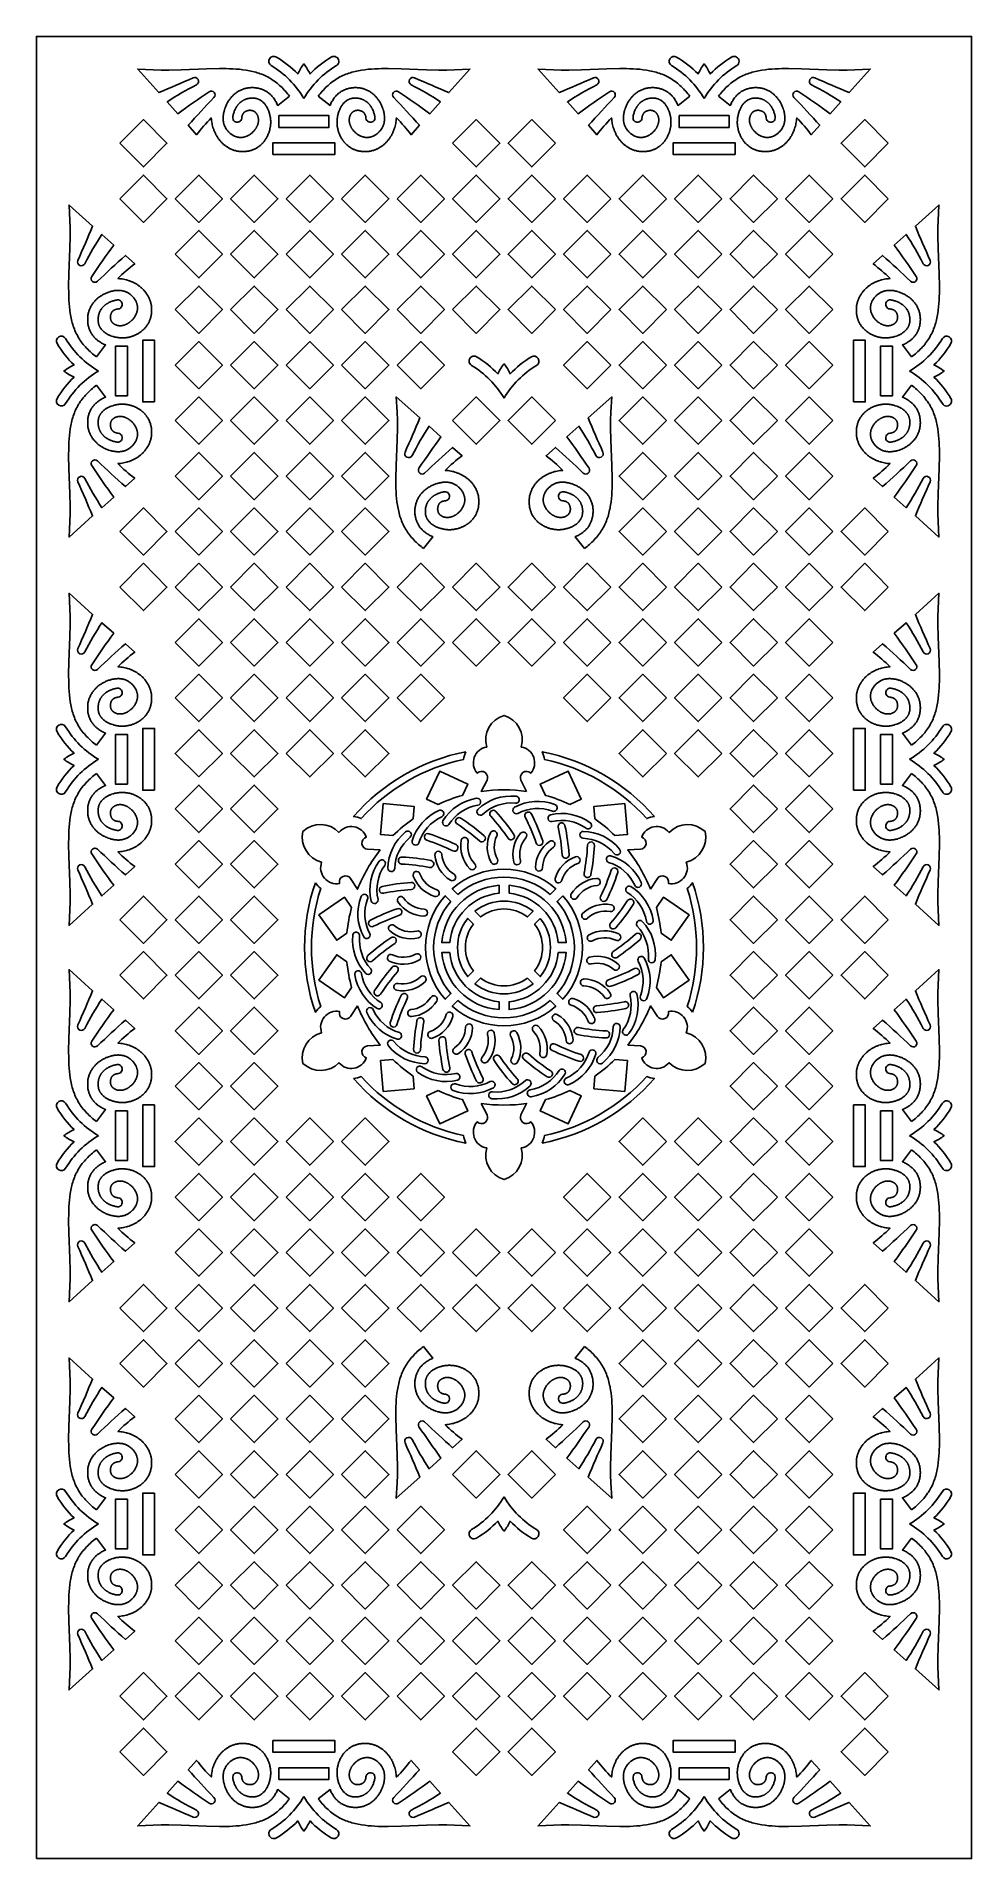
# Model space of a CAD drawing. Extents: x 15850 to 16789, y -660 to 1170.
import ezdxf

# ---------------------------------------------------------------- set-up
doc = ezdxf.new("R2010")
doc.units = 0
doc.layers.get('0').update_dxf_attribs({"linetype": 'CONTINUOUS'})

msp = doc.modelspace()

# ---------------------------------------------------------------- linework, layer by layer
for points in [[(15850.3, -659.9), (16789.1, -659.9), (16789.1, 1170.2), (15850.3, 1170.2)], [(15933.8, 1062.9), (15957.6, 1086.7), (15981.3, 1062.9), (15957.6, 1039.2)], [(16093.7, 1078.9), (16143.8, 1078.9), (16143.8, 1090.8), (16093.7, 1090.8)], [(16268, 1062.9), (16291.8, 1086.7), (16315.6, 1062.9), (16291.8, 1039.2)], [(16371.3, 1062.9), (16347.5, 1086.7), (16323.8, 1062.9), (16347.5, 1039.2)], [(16545.7, 1078.9), (16495.6, 1078.9), (16495.6, 1090.8), (16545.7, 1090.8)], [(16705.5, 1062.9), (16681.8, 1086.7), (16658, 1062.9), (16681.8, 1039.2)], [(16087.7, 1051.6), (16149.7, 1051.6), (16149.7, 1063.5), (16087.7, 1063.5)], [(16551.6, 1051.6), (16489.6, 1051.6), (16489.6, 1063.5), (16551.6, 1063.5)], [(15933.8, 1007.2), (15957.6, 1031), (15981.3, 1007.2), (15957.6, 983.4)], [(15989.5, 1007.2), (16013.3, 1031), (16037, 1007.2), (16013.3, 983.4)], [(16045.2, 1007.2), (16069, 1031), (16092.7, 1007.2), (16069, 983.4)], [(16100.9, 1007.2), (16124.7, 1031), (16148.4, 1007.2), (16124.7, 983.4)], [(16156.6, 1007.2), (16180.4, 1031), (16204.1, 1007.2), (16180.4, 983.4)], [(16212.3, 1007.2), (16236.1, 1031), (16259.9, 1007.2), (16236.1, 983.4)], [(16268, 1007.2), (16291.8, 1031), (16315.6, 1007.2), (16291.8, 983.4)], [(16371.3, 1007.2), (16347.5, 1031), (16323.8, 1007.2), (16347.5, 983.4)], [(16427, 1007.2), (16403.2, 1031), (16379.5, 1007.2), (16403.2, 983.4)], [(16482.7, 1007.2), (16458.9, 1031), (16435.2, 1007.2), (16458.9, 983.4)], [(16538.4, 1007.2), (16514.6, 1031), (16490.9, 1007.2), (16514.6, 983.4)], [(16594.1, 1007.2), (16570.3, 1031), (16546.6, 1007.2), (16570.3, 983.4)], [(16649.8, 1007.2), (16626.1, 1031), (16602.3, 1007.2), (16626.1, 983.4)], [(16705.5, 1007.2), (16681.8, 1031), (16658, 1007.2), (16681.8, 983.4)], [(15989.5, 951.5), (16013.3, 975.3), (16037, 951.5), (16013.3, 927.7)], [(16045.2, 951.5), (16069, 975.3), (16092.7, 951.5), (16069, 927.7)], [(16100.9, 951.5), (16124.7, 975.3), (16148.4, 951.5), (16124.7, 927.7)], [(16156.6, 951.5), (16180.4, 975.3), (16204.1, 951.5), (16180.4, 927.7)], [(16212.3, 951.5), (16236.1, 975.3), (16259.9, 951.5), (16236.1, 927.7)], [(16268, 951.5), (16291.8, 975.3), (16315.6, 951.5), (16291.8, 927.7)], [(16371.3, 951.5), (16347.5, 975.3), (16323.8, 951.5), (16347.5, 927.7)], [(16427, 951.5), (16403.2, 975.3), (16379.5, 951.5), (16403.2, 927.7)], [(16482.7, 951.5), (16458.9, 975.3), (16435.2, 951.5), (16458.9, 927.7)], [(16538.4, 951.5), (16514.6, 975.3), (16490.9, 951.5), (16514.6, 927.7)], [(16594.1, 951.5), (16570.3, 975.3), (16546.6, 951.5), (16570.3, 927.7)], [(16649.8, 951.5), (16626.1, 975.3), (16602.3, 951.5), (16626.1, 927.7)], [(15989.5, 895.8), (16013.3, 919.5), (16037, 895.8), (16013.3, 872)], [(16045.2, 895.8), (16069, 919.5), (16092.7, 895.8), (16069, 872)], [(16100.9, 895.8), (16124.7, 919.5), (16148.4, 895.8), (16124.7, 872)], [(16156.6, 895.8), (16180.4, 919.5), (16204.1, 895.8), (16180.4, 872)], [(16212.3, 895.8), (16236.1, 919.5), (16259.9, 895.8), (16236.1, 872)], [(16268, 895.8), (16291.8, 919.5), (16315.6, 895.8), (16291.8, 872)], [(16371.3, 895.8), (16347.5, 919.5), (16323.8, 895.8), (16347.5, 872)], [(16427, 895.8), (16403.2, 919.5), (16379.5, 895.8), (16403.2, 872)], [(16482.7, 895.8), (16458.9, 919.5), (16435.2, 895.8), (16458.9, 872)], [(16538.4, 895.8), (16514.6, 919.5), (16490.9, 895.8), (16514.6, 872)], [(16594.1, 895.8), (16570.3, 919.5), (16546.6, 895.8), (16570.3, 872)], [(16649.8, 895.8), (16626.1, 919.5), (16602.3, 895.8), (16626.1, 872)], [(15968.8, 803.1), (15968.8, 865.1), (15957, 865.1), (15957, 803.1)], [(15989.5, 840.1), (16013.3, 863.8), (16037, 840.1), (16013.3, 816.3)], [(16045.2, 840.1), (16069, 863.8), (16092.7, 840.1), (16069, 816.3)], [(16100.9, 840.1), (16124.7, 863.8), (16148.4, 840.1), (16124.7, 816.3)], [(16156.6, 840.1), (16180.4, 863.8), (16204.1, 840.1), (16180.4, 816.3)], [(16212.3, 840.1), (16236.1, 863.8), (16259.9, 840.1), (16236.1, 816.3)], [(16427, 840.1), (16403.2, 863.8), (16379.5, 840.1), (16403.2, 816.3)], [(16482.7, 840.1), (16458.9, 863.8), (16435.2, 840.1), (16458.9, 816.3)], [(16538.4, 840.1), (16514.6, 863.8), (16490.9, 840.1), (16514.6, 816.3)], [(16594.1, 840.1), (16570.3, 863.8), (16546.6, 840.1), (16570.3, 816.3)], [(16649.8, 840.1), (16626.1, 863.8), (16602.3, 840.1), (16626.1, 816.3)], [(16670.5, 803.1), (16670.5, 865.1), (16682.3, 865.1), (16682.3, 803.1)], [(15941.5, 809.1), (15941.5, 859.2), (15929.7, 859.2), (15929.7, 809.1)], [(16697.8, 809.1), (16697.8, 859.2), (16709.6, 859.2), (16709.6, 809.1)], [(15989.5, 784.4), (16013.3, 808.1), (16037, 784.4), (16013.3, 760.6)], [(16045.2, 784.4), (16069, 808.1), (16092.7, 784.4), (16069, 760.6)], [(16100.9, 784.4), (16124.7, 808.1), (16148.4, 784.4), (16124.7, 760.6)], [(16156.6, 784.4), (16180.4, 808.1), (16204.1, 784.4), (16180.4, 760.6)], [(16268, 784.4), (16291.8, 808.1), (16315.6, 784.4), (16291.8, 760.6)], [(16371.3, 784.4), (16347.5, 808.1), (16323.8, 784.4), (16347.5, 760.6)], [(16482.7, 784.4), (16458.9, 808.1), (16435.2, 784.4), (16458.9, 760.6)], [(16538.4, 784.4), (16514.6, 808.1), (16490.9, 784.4), (16514.6, 760.6)], [(16594.1, 784.4), (16570.3, 808.1), (16546.6, 784.4), (16570.3, 760.6)], [(16649.8, 784.4), (16626.1, 808.1), (16602.3, 784.4), (16626.1, 760.6)], [(15989.5, 728.7), (16013.3, 752.4), (16037, 728.7), (16013.3, 704.9)], [(16045.2, 728.7), (16069, 752.4), (16092.7, 728.7), (16069, 704.9)], [(16100.9, 728.7), (16124.7, 752.4), (16148.4, 728.7), (16124.7, 704.9)], [(16156.6, 728.7), (16180.4, 752.4), (16204.1, 728.7), (16180.4, 704.9)], [(16482.7, 728.7), (16458.9, 752.4), (16435.2, 728.7), (16458.9, 704.9)], [(16538.4, 728.7), (16514.6, 752.4), (16490.9, 728.7), (16514.6, 704.9)], [(16594.1, 728.7), (16570.3, 752.4), (16546.6, 728.7), (16570.3, 704.9)], [(16649.8, 728.7), (16626.1, 752.4), (16602.3, 728.7), (16626.1, 704.9)], [(15933.8, 673), (15957.6, 696.7), (15981.3, 673), (15957.6, 649.2)], [(15989.5, 673), (16013.3, 696.7), (16037, 673), (16013.3, 649.2)], [(16045.2, 673), (16069, 696.7), (16092.7, 673), (16069, 649.2)], [(16100.9, 673), (16124.7, 696.7), (16148.4, 673), (16124.7, 649.2)], [(16156.6, 673), (16180.4, 696.7), (16204.1, 673), (16180.4, 649.2)], [(16482.7, 673), (16458.9, 696.7), (16435.2, 673), (16458.9, 649.2)], [(16538.4, 673), (16514.6, 696.7), (16490.9, 673), (16514.6, 649.2)], [(16594.1, 673), (16570.3, 696.7), (16546.6, 673), (16570.3, 649.2)], [(16649.8, 673), (16626.1, 696.7), (16602.3, 673), (16626.1, 649.2)], [(16705.5, 673), (16681.8, 696.7), (16658, 673), (16681.8, 649.2)], [(15933.8, 617.2), (15957.6, 641), (15981.3, 617.2), (15957.6, 593.5)], [(15989.5, 617.2), (16013.3, 641), (16037, 617.2), (16013.3, 593.5)], [(16045.2, 617.2), (16069, 641), (16092.7, 617.2), (16069, 593.5)], [(16100.9, 617.2), (16124.7, 641), (16148.4, 617.2), (16124.7, 593.5)], [(16156.6, 617.2), (16180.4, 641), (16204.1, 617.2), (16180.4, 593.5)], [(16212.3, 617.2), (16236.1, 641), (16259.9, 617.2), (16236.1, 593.5)], [(16268, 617.2), (16291.8, 641), (16315.6, 617.2), (16291.8, 593.5)], [(16371.3, 617.2), (16347.5, 641), (16323.8, 617.2), (16347.5, 593.5)], [(16427, 617.2), (16403.2, 641), (16379.5, 617.2), (16403.2, 593.5)], [(16482.7, 617.2), (16458.9, 641), (16435.2, 617.2), (16458.9, 593.5)], [(16538.4, 617.2), (16514.6, 641), (16490.9, 617.2), (16514.6, 593.5)], [(16594.1, 617.2), (16570.3, 641), (16546.6, 617.2), (16570.3, 593.5)], [(16649.8, 617.2), (16626.1, 641), (16602.3, 617.2), (16626.1, 593.5)], [(16705.5, 617.2), (16681.8, 641), (16658, 617.2), (16681.8, 593.5)], [(15989.5, 561.5), (16013.3, 585.3), (16037, 561.5), (16013.3, 537.8)], [(16045.2, 561.5), (16069, 585.3), (16092.7, 561.5), (16069, 537.8)], [(16100.9, 561.5), (16124.7, 585.3), (16148.4, 561.5), (16124.7, 537.8)], [(16156.6, 561.5), (16180.4, 585.3), (16204.1, 561.5), (16180.4, 537.8)], [(16212.3, 561.5), (16236.1, 585.3), (16259.9, 561.5), (16236.1, 537.8)], [(16268, 561.5), (16291.8, 585.3), (16315.6, 561.5), (16291.8, 537.8)], [(16371.3, 561.5), (16347.5, 585.3), (16323.8, 561.5), (16347.5, 537.8)], [(16427, 561.5), (16403.2, 585.3), (16379.5, 561.5), (16403.2, 537.8)], [(16482.7, 561.5), (16458.9, 585.3), (16435.2, 561.5), (16458.9, 537.8)], [(16538.4, 561.5), (16514.6, 585.3), (16490.9, 561.5), (16514.6, 537.8)], [(16594.1, 561.5), (16570.3, 585.3), (16546.6, 561.5), (16570.3, 537.8)], [(16649.8, 561.5), (16626.1, 585.3), (16602.3, 561.5), (16626.1, 537.8)], [(15989.5, 505.8), (16013.3, 529.6), (16037, 505.8), (16013.3, 482.1)], [(16045.2, 505.8), (16069, 529.6), (16092.7, 505.8), (16069, 482.1)], [(16100.9, 505.8), (16124.7, 529.6), (16148.4, 505.8), (16124.7, 482.1)], [(16156.6, 505.8), (16180.4, 529.6), (16204.1, 505.8), (16180.4, 482.1)], [(16212.3, 505.8), (16236.1, 529.6), (16259.9, 505.8), (16236.1, 482.1)], [(16427, 505.8), (16403.2, 529.6), (16379.5, 505.8), (16403.2, 482.1)], [(16482.7, 505.8), (16458.9, 529.6), (16435.2, 505.8), (16458.9, 482.1)], [(16538.4, 505.8), (16514.6, 529.6), (16490.9, 505.8), (16514.6, 482.1)], [(16594.1, 505.8), (16570.3, 529.6), (16546.6, 505.8), (16570.3, 482.1)], [(16649.8, 505.8), (16626.1, 529.6), (16602.3, 505.8), (16626.1, 482.1)], [(15941.5, 419.1), (15941.5, 469.2), (15929.7, 469.2), (15929.7, 419.1)], [(15968.8, 413.1), (15968.8, 475.2), (15957, 475.2), (15957, 413.1)], [(16013.3, 426.4), (15989.5, 450.1), (16013.3, 473.9), (16037, 450.1)], [(16045.2, 450.1), (16069, 473.9), (16092.7, 450.1), (16069, 426.4)], [(16100.9, 450.1), (16124.7, 473.9), (16148.4, 450.1), (16124.7, 426.4)], [(16156.6, 450.1), (16180.4, 473.9), (16204.1, 450.1), (16180.4, 426.4)], [(16482.7, 450.1), (16458.9, 473.9), (16435.2, 450.1), (16458.9, 426.4)], [(16538.4, 450.1), (16514.6, 473.9), (16490.9, 450.1), (16514.6, 426.4)], [(16594.1, 450.1), (16570.3, 473.9), (16546.6, 450.1), (16570.3, 426.4)], [(16626.1, 426.4), (16649.8, 450.1), (16626.1, 473.9), (16602.3, 450.1)], [(16670.5, 413.1), (16670.5, 475.2), (16682.3, 475.2), (16682.3, 413.1)], [(16697.8, 419.1), (16697.8, 469.2), (16709.6, 469.2), (16709.6, 419.1)], [(15989.5, 394.4), (16013.3, 418.2), (16037, 394.4), (16013.3, 370.6)], [(16045.2, 394.4), (16069, 418.2), (16092.7, 394.4), (16069, 370.6)], [(16594.1, 394.4), (16570.3, 418.2), (16546.6, 394.4), (16570.3, 370.6)], [(16649.8, 394.4), (16626.1, 418.2), (16602.3, 394.4), (16626.1, 370.6)], [(15989.5, 338.7), (16013.3, 362.5), (16037, 338.7), (16013.3, 314.9)], [(16045.2, 338.7), (16069, 362.5), (16092.7, 338.7), (16069, 314.9)], [(16594.1, 338.7), (16570.3, 362.5), (16546.6, 338.7), (16570.3, 314.9)], [(16649.8, 338.7), (16626.1, 362.5), (16602.3, 338.7), (16626.1, 314.9)], [(15933.8, 283), (15957.6, 306.8), (15981.3, 283), (15957.6, 259.2)], [(15989.5, 283), (16013.3, 306.8), (16037, 283), (16013.3, 259.2)], [(16045.2, 283), (16069, 306.8), (16092.7, 283), (16069, 259.2)], [(16594.1, 283), (16570.3, 306.8), (16546.6, 283), (16570.3, 259.2)], [(16649.8, 283), (16626.1, 306.8), (16602.3, 283), (16626.1, 259.2)], [(16705.5, 283), (16681.8, 306.8), (16658, 283), (16681.8, 259.2)], [(15933.8, 227.3), (15957.6, 203.5), (15981.3, 227.3), (15957.6, 251)], [(15989.5, 227.3), (16013.3, 203.5), (16037, 227.3), (16013.3, 251)], [(16045.2, 227.3), (16069, 203.5), (16092.7, 227.3), (16069, 251)], [(16594.1, 227.3), (16570.3, 203.5), (16546.6, 227.3), (16570.3, 251)], [(16649.8, 227.3), (16626.1, 203.5), (16602.3, 227.3), (16626.1, 251)], [(16705.5, 227.3), (16681.8, 203.5), (16658, 227.3), (16681.8, 251)], [(15989.5, 171.6), (16013.3, 147.8), (16037, 171.6), (16013.3, 195.3)], [(16045.2, 171.6), (16069, 147.8), (16092.7, 171.6), (16069, 195.3)], [(16594.1, 171.6), (16570.3, 147.8), (16546.6, 171.6), (16570.3, 195.3)], [(16649.8, 171.6), (16626.1, 147.8), (16602.3, 171.6), (16626.1, 195.3)], [(15989.5, 115.9), (16013.3, 92.1), (16037, 115.9), (16013.3, 139.6)], [(16045.2, 115.9), (16069, 92.1), (16092.7, 115.9), (16069, 139.6)], [(16594.1, 115.9), (16570.3, 92.1), (16546.6, 115.9), (16570.3, 139.6)], [(16649.8, 115.9), (16626.1, 92.1), (16602.3, 115.9), (16626.1, 139.6)], [(15968.8, 97.1), (15968.8, 35.1), (15957, 35.1), (15957, 97.1)], [(16670.5, 97.1), (16670.5, 35.1), (16682.3, 35.1), (16682.3, 97.1)], [(15941.5, 91.2), (15941.5, 41.1), (15929.7, 41.1), (15929.7, 91.2)], [(16013.3, 83.9), (15989.5, 60.2), (16013.3, 36.4), (16037, 60.2)], [(16045.2, 60.2), (16069, 36.4), (16092.7, 60.2), (16069, 83.9)], [(16100.9, 60.2), (16124.7, 36.4), (16148.4, 60.2), (16124.7, 83.9)], [(16156.6, 60.2), (16180.4, 36.4), (16204.1, 60.2), (16180.4, 83.9)], [(16482.7, 60.2), (16458.9, 36.4), (16435.2, 60.2), (16458.9, 83.9)], [(16538.4, 60.2), (16514.6, 36.4), (16490.9, 60.2), (16514.6, 83.9)], [(16594.1, 60.2), (16570.3, 36.4), (16546.6, 60.2), (16570.3, 83.9)], [(16626.1, 83.9), (16649.8, 60.2), (16626.1, 36.4), (16602.3, 60.2)], [(16697.8, 91.2), (16697.8, 41.1), (16709.6, 41.1), (16709.6, 91.2)], [(15989.5, 4.4), (16013.3, -19.3), (16037, 4.4), (16013.3, 28.2)], [(16045.2, 4.4), (16069, -19.3), (16092.7, 4.4), (16069, 28.2)], [(16100.9, 4.4), (16124.7, -19.3), (16148.4, 4.4), (16124.7, 28.2)], [(16156.6, 4.4), (16180.4, -19.3), (16204.1, 4.4), (16180.4, 28.2)], [(16212.3, 4.4), (16236.1, -19.3), (16259.9, 4.4), (16236.1, 28.2)], [(16427, 4.4), (16403.2, -19.3), (16379.5, 4.4), (16403.2, 28.2)], [(16482.7, 4.4), (16458.9, -19.3), (16435.2, 4.4), (16458.9, 28.2)], [(16538.4, 4.4), (16514.6, -19.3), (16490.9, 4.4), (16514.6, 28.2)], [(16594.1, 4.4), (16570.3, -19.3), (16546.6, 4.4), (16570.3, 28.2)], [(16649.8, 4.4), (16626.1, -19.3), (16602.3, 4.4), (16626.1, 28.2)], [(15989.5, -51.3), (16013.3, -75), (16037, -51.3), (16013.3, -27.5)], [(16045.2, -51.3), (16069, -75), (16092.7, -51.3), (16069, -27.5)], [(16100.9, -51.3), (16124.7, -75), (16148.4, -51.3), (16124.7, -27.5)], [(16156.6, -51.3), (16180.4, -75), (16204.1, -51.3), (16180.4, -27.5)], [(16212.3, -51.3), (16236.1, -75), (16259.9, -51.3), (16236.1, -27.5)], [(16268, -51.3), (16291.8, -75), (16315.6, -51.3), (16291.8, -27.5)], [(16371.3, -51.3), (16347.5, -75), (16323.8, -51.3), (16347.5, -27.5)], [(16427, -51.3), (16403.2, -75), (16379.5, -51.3), (16403.2, -27.5)], [(16482.7, -51.3), (16458.9, -75), (16435.2, -51.3), (16458.9, -27.5)], [(16538.4, -51.3), (16514.6, -75), (16490.9, -51.3), (16514.6, -27.5)], [(16594.1, -51.3), (16570.3, -75), (16546.6, -51.3), (16570.3, -27.5)], [(16649.8, -51.3), (16626.1, -75), (16602.3, -51.3), (16626.1, -27.5)], [(15933.8, -107), (15957.6, -130.7), (15981.3, -107), (15957.6, -83.2)], [(15989.5, -107), (16013.3, -130.7), (16037, -107), (16013.3, -83.2)], [(16045.2, -107), (16069, -130.7), (16092.7, -107), (16069, -83.2)], [(16100.9, -107), (16124.7, -130.7), (16148.4, -107), (16124.7, -83.2)], [(16156.6, -107), (16180.4, -130.7), (16204.1, -107), (16180.4, -83.2)], [(16212.3, -107), (16236.1, -130.7), (16259.9, -107), (16236.1, -83.2)], [(16268, -107), (16291.8, -130.7), (16315.6, -107), (16291.8, -83.2)], [(16371.3, -107), (16347.5, -130.7), (16323.8, -107), (16347.5, -83.2)], [(16427, -107), (16403.2, -130.7), (16379.5, -107), (16403.2, -83.2)], [(16482.7, -107), (16458.9, -130.7), (16435.2, -107), (16458.9, -83.2)], [(16538.4, -107), (16514.6, -130.7), (16490.9, -107), (16514.6, -83.2)], [(16594.1, -107), (16570.3, -130.7), (16546.6, -107), (16570.3, -83.2)], [(16649.8, -107), (16626.1, -130.7), (16602.3, -107), (16626.1, -83.2)], [(16705.5, -107), (16681.8, -130.7), (16658, -107), (16681.8, -83.2)], [(15933.8, -162.7), (15957.6, -186.4), (15981.3, -162.7), (15957.6, -138.9)], [(15989.5, -162.7), (16013.3, -186.4), (16037, -162.7), (16013.3, -138.9)], [(16045.2, -162.7), (16069, -186.4), (16092.7, -162.7), (16069, -138.9)], [(16100.9, -162.7), (16124.7, -186.4), (16148.4, -162.7), (16124.7, -138.9)], [(16156.6, -162.7), (16180.4, -186.4), (16204.1, -162.7), (16180.4, -138.9)], [(16482.7, -162.7), (16458.9, -186.4), (16435.2, -162.7), (16458.9, -138.9)], [(16538.4, -162.7), (16514.6, -186.4), (16490.9, -162.7), (16514.6, -138.9)], [(16594.1, -162.7), (16570.3, -186.4), (16546.6, -162.7), (16570.3, -138.9)], [(16649.8, -162.7), (16626.1, -186.4), (16602.3, -162.7), (16626.1, -138.9)], [(16705.5, -162.7), (16681.8, -186.4), (16658, -162.7), (16681.8, -138.9)], [(15989.5, -218.4), (16013.3, -242.1), (16037, -218.4), (16013.3, -194.6)], [(16045.2, -218.4), (16069, -242.1), (16092.7, -218.4), (16069, -194.6)], [(16100.9, -218.4), (16124.7, -242.1), (16148.4, -218.4), (16124.7, -194.6)], [(16156.6, -218.4), (16180.4, -242.1), (16204.1, -218.4), (16180.4, -194.6)], [(16482.7, -218.4), (16458.9, -242.1), (16435.2, -218.4), (16458.9, -194.6)], [(16538.4, -218.4), (16514.6, -242.1), (16490.9, -218.4), (16514.6, -194.6)], [(16594.1, -218.4), (16570.3, -242.1), (16546.6, -218.4), (16570.3, -194.6)], [(16649.8, -218.4), (16626.1, -242.1), (16602.3, -218.4), (16626.1, -194.6)], [(15989.5, -274.1), (16013.3, -297.9), (16037, -274.1), (16013.3, -250.3)], [(16045.2, -274.1), (16069, -297.9), (16092.7, -274.1), (16069, -250.3)], [(16100.9, -274.1), (16124.7, -297.9), (16148.4, -274.1), (16124.7, -250.3)], [(16156.6, -274.1), (16180.4, -297.9), (16204.1, -274.1), (16180.4, -250.3)], [(16268, -274.1), (16291.8, -297.9), (16315.6, -274.1), (16291.8, -250.3)], [(16371.3, -274.1), (16347.5, -297.9), (16323.8, -274.1), (16347.5, -250.3)], [(16482.7, -274.1), (16458.9, -297.9), (16435.2, -274.1), (16458.9, -250.3)], [(16538.4, -274.1), (16514.6, -297.9), (16490.9, -274.1), (16514.6, -250.3)], [(16594.1, -274.1), (16570.3, -297.9), (16546.6, -274.1), (16570.3, -250.3)], [(16649.8, -274.1), (16626.1, -297.9), (16602.3, -274.1), (16626.1, -250.3)], [(15941.5, -298.8), (15941.5, -348.9), (15929.7, -348.9), (15929.7, -298.8)], [(15968.8, -292.8), (15968.8, -354.9), (15957, -354.9), (15957, -292.8)], [(15989.5, -329.8), (16013.3, -353.6), (16037, -329.8), (16013.3, -306)], [(16045.2, -329.8), (16069, -353.6), (16092.7, -329.8), (16069, -306)], [(16100.9, -329.8), (16124.7, -353.6), (16148.4, -329.8), (16124.7, -306)], [(16156.6, -329.8), (16180.4, -353.6), (16204.1, -329.8), (16180.4, -306)], [(16212.3, -329.8), (16236.1, -353.6), (16259.9, -329.8), (16236.1, -306)], [(16427, -329.8), (16403.2, -353.6), (16379.5, -329.8), (16403.2, -306)], [(16482.7, -329.8), (16458.9, -353.6), (16435.2, -329.8), (16458.9, -306)], [(16538.4, -329.8), (16514.6, -353.6), (16490.9, -329.8), (16514.6, -306)], [(16594.1, -329.8), (16570.3, -353.6), (16546.6, -329.8), (16570.3, -306)], [(16649.8, -329.8), (16626.1, -353.6), (16602.3, -329.8), (16626.1, -306)], [(16670.5, -292.8), (16670.5, -354.9), (16682.3, -354.9), (16682.3, -292.8)], [(16697.8, -298.8), (16697.8, -348.9), (16709.6, -348.9), (16709.6, -298.8)], [(15989.5, -385.5), (16013.3, -409.3), (16037, -385.5), (16013.3, -361.8)], [(16045.2, -385.5), (16069, -409.3), (16092.7, -385.5), (16069, -361.8)], [(16100.9, -385.5), (16124.7, -409.3), (16148.4, -385.5), (16124.7, -361.8)], [(16156.6, -385.5), (16180.4, -409.3), (16204.1, -385.5), (16180.4, -361.8)], [(16212.3, -385.5), (16236.1, -409.3), (16259.9, -385.5), (16236.1, -361.8)], [(16268, -385.5), (16291.8, -409.3), (16315.6, -385.5), (16291.8, -361.8)], [(16371.3, -385.5), (16347.5, -409.3), (16323.8, -385.5), (16347.5, -361.8)], [(16427, -385.5), (16403.2, -409.3), (16379.5, -385.5), (16403.2, -361.8)], [(16482.7, -385.5), (16458.9, -409.3), (16435.2, -385.5), (16458.9, -361.8)], [(16538.4, -385.5), (16514.6, -409.3), (16490.9, -385.5), (16514.6, -361.8)], [(16594.1, -385.5), (16570.3, -409.3), (16546.6, -385.5), (16570.3, -361.8)], [(16649.8, -385.5), (16626.1, -409.3), (16602.3, -385.5), (16626.1, -361.8)], [(15989.5, -441.2), (16013.3, -465), (16037, -441.2), (16013.3, -417.5)], [(16045.2, -441.2), (16069, -465), (16092.7, -441.2), (16069, -417.5)], [(16100.9, -441.2), (16124.7, -465), (16148.4, -441.2), (16124.7, -417.5)], [(16156.6, -441.2), (16180.4, -465), (16204.1, -441.2), (16180.4, -417.5)], [(16212.3, -441.2), (16236.1, -465), (16259.9, -441.2), (16236.1, -417.5)], [(16268, -441.2), (16291.8, -465), (16315.6, -441.2), (16291.8, -417.5)], [(16371.3, -441.2), (16347.5, -465), (16323.8, -441.2), (16347.5, -417.5)], [(16427, -441.2), (16403.2, -465), (16379.5, -441.2), (16403.2, -417.5)], [(16482.7, -441.2), (16458.9, -465), (16435.2, -441.2), (16458.9, -417.5)], [(16538.4, -441.2), (16514.6, -465), (16490.9, -441.2), (16514.6, -417.5)], [(16594.1, -441.2), (16570.3, -465), (16546.6, -441.2), (16570.3, -417.5)], [(16649.8, -441.2), (16626.1, -465), (16602.3, -441.2), (16626.1, -417.5)], [(15933.8, -496.9), (15957.6, -520.7), (15981.3, -496.9), (15957.6, -473.2)], [(15989.5, -496.9), (16013.3, -520.7), (16037, -496.9), (16013.3, -473.2)], [(16045.2, -496.9), (16069, -520.7), (16092.7, -496.9), (16069, -473.2)], [(16100.9, -496.9), (16124.7, -520.7), (16148.4, -496.9), (16124.7, -473.2)], [(16156.6, -496.9), (16180.4, -520.7), (16204.1, -496.9), (16180.4, -473.2)], [(16212.3, -496.9), (16236.1, -520.7), (16259.9, -496.9), (16236.1, -473.2)], [(16268, -496.9), (16291.8, -520.7), (16315.6, -496.9), (16291.8, -473.2)], [(16371.3, -496.9), (16347.5, -520.7), (16323.8, -496.9), (16347.5, -473.2)], [(16427, -496.9), (16403.2, -520.7), (16379.5, -496.9), (16403.2, -473.2)], [(16482.7, -496.9), (16458.9, -520.7), (16435.2, -496.9), (16458.9, -473.2)], [(16538.4, -496.9), (16514.6, -520.7), (16490.9, -496.9), (16514.6, -473.2)], [(16594.1, -496.9), (16570.3, -520.7), (16546.6, -496.9), (16570.3, -473.2)], [(16649.8, -496.9), (16626.1, -520.7), (16602.3, -496.9), (16626.1, -473.2)], [(16705.5, -496.9), (16681.8, -520.7), (16658, -496.9), (16681.8, -473.2)], [(15933.8, -552.6), (15957.6, -576.4), (15981.3, -552.6), (15957.6, -528.9)], [(16268, -552.6), (16291.8, -576.4), (16315.6, -552.6), (16291.8, -528.9)], [(16371.3, -552.6), (16347.5, -576.4), (16323.8, -552.6), (16347.5, -528.9)], [(16705.5, -552.6), (16681.8, -576.4), (16658, -552.6), (16681.8, -528.9)], [(16087.7, -541.3), (16149.7, -541.3), (16149.7, -553.2), (16087.7, -553.2)], [(16551.6, -541.3), (16489.6, -541.3), (16489.6, -553.2), (16551.6, -553.2)], [(16093.7, -568.7), (16143.8, -568.7), (16143.8, -580.5), (16093.7, -580.5)], [(16545.7, -568.7), (16495.6, -568.7), (16495.6, -580.5), (16545.7, -580.5)]]:
    msp.add_lwpolyline(points, close=True)
for points in [[(16104.4, 1110.1), (16103.4, 1111.4), (16102.4, 1112.7), (16101.3, 1113.9), (16100.2, 1115.2), (16099.1, 1116.4), (16098, 1117.6), (16096.8, 1118.8), (16095.6, 1119.9), (16094.4, 1121), (16093.2, 1122.1), (16091.9, 1123.2), (16090.6, 1124.2), (16089.3, 1125.2), (16088, 1126.1), (16086.6, 1127), (16085.3, 1127.9), (16083.9, 1128.7), (16082.5, 1129.5), (16081, 1130.2), (16079.5, 1130.9), (16078.1, 1131.6), (16076.6, 1132.2), (16075, 1132.7), (16073.5, 1133.3), (16072, 1133.8), (16070.4, 1134.2), (16068.8, 1134.7), (16067.2, 1135), (16065.6, 1135.4), (16064, 1135.7), (16062.4, 1136.1), (16060.7, 1136.3), (16057.4, 1136.8), (16054.1, 1137.2), (16050.8, 1137.5), (16047.4, 1137.7), (16044, 1137.8), (16040.6, 1137.9), (16033.9, 1137.9), (16021, 1137.6), (15995.6, 1136.6), (15983, 1136.3), (15975.3, 1136.4), (15967.5, 1136.7), (15952, 1137.5), (15973.2, 1113.8, 0.007496), (16007.5, 1128.7, -0.975292), (16010.9, 1121.7, 0.027938), (15981.5, 1104.5), (15992.2, 1092.6, -0.009727), (16023.7, 1114.7, -0.894674), (16028.5, 1109, 0.006154), (16002.7, 1081), (16011.1, 1071.5, -0.038203), (16025.8, 1088.3), (16025.9, 1086.9), (16026, 1085.5), (16026.3, 1084.1), (16026.5, 1082.8), (16026.8, 1081.4), (16027.1, 1080), (16027.5, 1078.6), (16028, 1077.3), (16028.2, 1076.6), (16028.5, 1075.9), (16028.7, 1075.3), (16029, 1074.6), (16029.3, 1074), (16029.6, 1073.3), (16029.9, 1072.7), (16030.2, 1072.1), (16030.5, 1071.4), (16030.9, 1070.8), (16031.2, 1070.2), (16031.6, 1069.6), (16032, 1069), (16032.3, 1068.4), (16032.7, 1067.8), (16033.2, 1067.2), (16033.5, 1066.8), (16033.9, 1066.3), (16034.3, 1065.8), (16034.7, 1065.3), (16035.1, 1064.9), (16035.5, 1064.4), (16035.9, 1064), (16036.4, 1063.5), (16036.8, 1063.1), (16037.2, 1062.7), (16037.7, 1062.2), (16038.1, 1061.8), (16038.6, 1061.4), (16039.1, 1061), (16039.6, 1060.7), (16040.1, 1060.3), (16040.5, 1059.9), (16041, 1059.6), (16041.6, 1059.2), (16042.1, 1058.9), (16042.6, 1058.6), (16043.1, 1058.3), (16043.7, 1058), (16044.2, 1057.7), (16044.7, 1057.4), (16045.3, 1057.2), (16045.9, 1056.9), (16046.4, 1056.7), (16047, 1056.4), (16047.6, 1056.2), (16048.2, 1056), (16048.7, 1055.8), (16049.4, 1055.6), (16050.1, 1055.5), (16050.8, 1055.3), (16051.5, 1055.1), (16052.2, 1055), (16053, 1054.9), (16053.7, 1054.8), (16054.4, 1054.7), (16055.1, 1054.6), (16055.8, 1054.6), (16056.6, 1054.6), (16057.3, 1054.6), (16058, 1054.6), (16058.8, 1054.6), (16059.5, 1054.6), (16060.2, 1054.7), (16060.9, 1054.8), (16061.6, 1054.9), (16062.4, 1055), (16063.1, 1055.1), (16063.8, 1055.3), (16064.5, 1055.4), (16065.2, 1055.6), (16065.9, 1055.8), (16066.6, 1056.1), (16067.2, 1056.3), (16067.9, 1056.5), (16068.6, 1056.8), (16069.2, 1057.1), (16069.9, 1057.4), (16070.5, 1057.8), (16071.1, 1058.1), (16071.6, 1058.4), (16072.1, 1058.7), (16072.5, 1058.9), (16073, 1059.2), (16073.4, 1059.6), (16073.8, 1059.9), (16074.2, 1060.2), (16074.7, 1060.5), (16075.1, 1060.9), (16075.5, 1061.2), (16075.9, 1061.6), (16076.3, 1062), (16076.6, 1062.3), (16077, 1062.7), (16077.4, 1063.1), (16077.7, 1063.5), (16078.1, 1063.9), (16078.4, 1064.3), (16078.8, 1064.7), (16079.1, 1065.2), (16079.4, 1065.6), (16079.7, 1066), (16080, 1066.5), (16080.3, 1066.9), (16080.6, 1067.4), (16080.9, 1067.8), (16081.2, 1068.3), (16081.5, 1068.8), (16081.7, 1069.2), (16082, 1069.7), (16082.4, 1070.7), (16082.7, 1071.3), (16083, 1072), (16083.3, 1072.7), (16083.6, 1073.4), (16083.8, 1074.1), (16084, 1074.8), (16084.2, 1075.5), (16084.4, 1076.2), (16084.6, 1076.9), (16084.7, 1077.6), (16084.9, 1078.3), (16085, 1079), (16085.1, 1079.7), (16085.2, 1080.5), (16085.3, 1081.2), (16085.3, 1081.9), (16085.4, 1082.7), (16085.4, 1083.4), (16085.4, 1084.1), (16085.4, 1084.9), (16085.4, 1085.6), (16085.3, 1086.3), (16085.3, 1087.1), (16085.2, 1087.8), (16085.1, 1088.6), (16085, 1089.3), (16084.8, 1090), (16084.7, 1090.8), (16084.5, 1091.5), (16084.3, 1092.2), (16084.1, 1092.9), (16083.9, 1093.7), (16083.6, 1094.7), (16083.4, 1095.2), (16083.2, 1095.8), (16083, 1096.3), (16082.8, 1096.8), (16082.5, 1097.3), (16082.3, 1097.8), (16082.1, 1098.3), (16081.8, 1098.8), (16081.5, 1099.2), (16081.3, 1099.7), (16081, 1100.2), (16080.7, 1100.6), (16080.4, 1101.1), (16080.1, 1101.5), (16079.8, 1102), (16079.4, 1102.4), (16079.1, 1102.8), (16078.7, 1103.2), (16078.4, 1103.6), (16078, 1104), (16077.6, 1104.3), (16077.2, 1104.7), (16076.8, 1105), (16076.4, 1105.3), (16076, 1105.6), (16075.8, 1105.8), (16075.6, 1105.9), (16075.4, 1106.1), (16075.2, 1106.2), (16074.9, 1106.3), (16074.7, 1106.5), (16074.5, 1106.6), (16074.3, 1106.7), (16074, 1106.8), (16073.8, 1106.9), (16073.6, 1107), (16073.3, 1107.1), (16073.1, 1107.2), (16072.9, 1107.3), (16072.4, 1107.5), (16072, 1107.6), (16071.5, 1107.8), (16071, 1107.9), (16070.5, 1108), (16070, 1108.1), (16069.5, 1108.2), (16069, 1108.2), (16068.5, 1108.3), (16068, 1108.3), (16067.5, 1108.3), (16067, 1108.4), (16066.5, 1108.3), (16066, 1108.3), (16065.5, 1108.3), (16065, 1108.2), (16064.5, 1108.2), (16064, 1108.1), (16063.4, 1108), (16062.9, 1107.9), (16062.4, 1107.8), (16061.9, 1107.7), (16061.5, 1107.5), (16061, 1107.4), (16060.5, 1107.2), (16060, 1107), (16059.5, 1106.8), (16059.1, 1106.6), (16058.6, 1106.4), (16058.2, 1106.2), (16057.8, 1105.9), (16057.4, 1105.7), (16057, 1105.5), (16056.7, 1105.3), (16056.3, 1105), (16056, 1104.8), (16055.6, 1104.5), (16055.3, 1104.2), (16055, 1103.9), (16054.6, 1103.7), (16054.3, 1103.4), (16054, 1103.1), (16053.7, 1102.8), (16053.4, 1102.4), (16053.1, 1102.1), (16052.8, 1101.8), (16052.6, 1101.5), (16052.3, 1101.1), (16052, 1100.8), (16051.8, 1100.4), (16051.5, 1100.1), (16051.3, 1099.7), (16051.1, 1099.4), (16050.8, 1099), (16050.6, 1098.6), (16050.4, 1098.3), (16050.2, 1097.9), (16050, 1097.5), (16049.6, 1096.7), (16049.2, 1095.9), (16048.9, 1095.1), (16048.6, 1094.3), (16048.3, 1093.5), (16048, 1092.6), (16047.8, 1091.8), (16047.6, 1090.9), (16047.5, 1090), (16047.3, 1089.2, 1.025614), (16056.3, 1088.1), (16056.4, 1088.5), (16056.4, 1088.9), (16056.5, 1089.3), (16056.6, 1089.7), (16056.6, 1089.9), (16056.7, 1090.1), (16056.7, 1090.3), (16056.8, 1090.5), (16056.8, 1090.7), (16056.9, 1090.9), (16056.9, 1091.1), (16057, 1091.2), (16057.1, 1091.4), (16057.2, 1091.6), (16057.2, 1091.8), (16057.3, 1091.9), (16057.4, 1092.1), (16057.5, 1092.3), (16057.6, 1092.4), (16057.7, 1092.6), (16057.8, 1092.8), (16057.9, 1092.9), (16058, 1093.1), (16058.1, 1093.2), (16058.3, 1093.4), (16058.4, 1093.5), (16058.5, 1093.6), (16058.6, 1093.8), (16058.8, 1093.9), (16058.9, 1094), (16059, 1094.1), (16059.1, 1094.2), (16059.2, 1094.3), (16059.4, 1094.4), (16059.5, 1094.5), (16059.6, 1094.5), (16059.8, 1094.6), (16059.9, 1094.7), (16060, 1094.8), (16060.2, 1094.9), (16060.3, 1095), (16060.5, 1095), (16060.6, 1095.1), (16060.7, 1095.2), (16060.9, 1095.2), (16061, 1095.3), (16061.2, 1095.3), (16061.4, 1095.4), (16061.5, 1095.5), (16061.7, 1095.5), (16061.8, 1095.6), (16062, 1095.6), (16062.3, 1095.7), (16062.6, 1095.8), (16063, 1095.8), (16063.3, 1095.9), (16063.6, 1095.9), (16064, 1096), (16064.3, 1096), (16064.6, 1096), (16065, 1096), (16065.1, 1096), (16065.3, 1096), (16065.5, 1095.9), (16065.6, 1095.9), (16065.8, 1095.9), (16066, 1095.9), (16066.1, 1095.9), (16066.3, 1095.8), (16066.5, 1095.8), (16066.6, 1095.8), (16066.8, 1095.7), (16066.9, 1095.7), (16067.1, 1095.7), (16067.2, 1095.6), (16067.4, 1095.6), (16067.6, 1095.5), (16067.7, 1095.4), (16067.9, 1095.4), (16068, 1095.3), (16068.1, 1095.3), (16068.3, 1095.2), (16068.4, 1095.1), (16068.5, 1095.1), (16068.7, 1095), (16068.8, 1095), (16068.9, 1094.9), (16069, 1094.8), (16069.1, 1094.8), (16069.3, 1094.6), (16069.5, 1094.5), (16069.7, 1094.3), (16069.9, 1094.2), (16070, 1094), (16070.2, 1093.8), (16070.4, 1093.7), (16070.6, 1093.5), (16070.7, 1093.3), (16070.9, 1093.1), (16071, 1092.9), (16071.2, 1092.7), (16071.3, 1092.5), (16071.5, 1092.3), (16071.6, 1092.1), (16071.7, 1091.9), (16071.8, 1091.6), (16072, 1091.4), (16072.1, 1091.2), (16072.2, 1091), (16072.3, 1090.7), (16072.4, 1090.5), (16072.5, 1090.3), (16072.5, 1090), (16072.6, 1089.8), (16072.7, 1089.6), (16072.8, 1089.3), (16072.8, 1089.1), (16072.9, 1088.8), (16072.9, 1088.6), (16073, 1088.4), (16073, 1088.2), (16073, 1088), (16073.1, 1087.8), (16073.1, 1087.6), (16073.1, 1087.2), (16073.2, 1086.8), (16073.2, 1086.4), (16073.2, 1086), (16073.2, 1085.6), (16073.1, 1085.2), (16073.1, 1084.8), (16073.1, 1084.4), (16073, 1084), (16072.9, 1083.6), (16072.8, 1083.2), (16072.7, 1082.8), (16072.6, 1082.4), (16072.5, 1082), (16072.4, 1081.6), (16072.2, 1081.2), (16072.1, 1080.8), (16071.9, 1080.4), (16071.7, 1080), (16071.5, 1079.6), (16071.3, 1079.3), (16071.1, 1078.9), (16070.9, 1078.5), (16070.7, 1078.2), (16070.5, 1077.8), (16070.2, 1077.4), (16070, 1077.1), (16069.7, 1076.7), (16069.5, 1076.4), (16069.1, 1076), (16068.8, 1075.5), (16068.4, 1075.1), (16068, 1074.7), (16067.6, 1074.3), (16067.2, 1073.9), (16066.8, 1073.5), (16066.4, 1073.2), (16065.9, 1072.8), (16065.5, 1072.4), (16065.1, 1072.1), (16064.6, 1071.8), (16064.1, 1071.5), (16063.7, 1071.2), (16063.2, 1070.9), (16062.7, 1070.7), (16062.2, 1070.4), (16061.7, 1070.2), (16061.2, 1070), (16060.7, 1069.8), (16060.2, 1069.6), (16059.7, 1069.4), (16059.2, 1069.3), (16058.7, 1069.1), (16058.1, 1069), (16057.9, 1069), (16057.6, 1068.9), (16057.4, 1068.9), (16057.1, 1068.8), (16056.8, 1068.8), (16056.6, 1068.8), (16056.3, 1068.7), (16056, 1068.7), (16055.8, 1068.7), (16055.5, 1068.7), (16055.2, 1068.7), (16055, 1068.7), (16054.7, 1068.7), (16054.4, 1068.7), (16054.2, 1068.8), (16053.9, 1068.8), (16053.6, 1068.8), (16053.3, 1068.9), (16053, 1068.9), (16052.7, 1069), (16052.5, 1069), (16052.2, 1069.1), (16051.9, 1069.1), (16051.6, 1069.2), (16051.3, 1069.3), (16051.1, 1069.4), (16050.8, 1069.5), (16050.5, 1069.6), (16050.2, 1069.7), (16049.9, 1069.8), (16049.4, 1070), (16048.9, 1070.2), (16048.3, 1070.5), (16047.8, 1070.8), (16047.3, 1071.1), (16046.8, 1071.4), (16046.3, 1071.7), (16045.8, 1072.1), (16045.3, 1072.5), (16044.8, 1072.8), (16044.4, 1073.2), (16043.9, 1073.6), (16043.5, 1074.1), (16043, 1074.5), (16042.6, 1074.9), (16042.2, 1075.4), (16041.9, 1075.8), (16041.5, 1076.3), (16041.1, 1076.8), (16040.8, 1077.3), (16040.5, 1077.8), (16040.2, 1078.3), (16039.9, 1078.8), (16039.6, 1079.4), (16039.4, 1079.9), (16039.1, 1080.4), (16038.9, 1081), (16038.7, 1081.5), (16038.5, 1082.1), (16038.4, 1082.6), (16038.2, 1083.2), (16038.1, 1083.7), (16038, 1084.3), (16037.9, 1084.9), (16037.8, 1085.5), (16037.8, 1086), (16037.7, 1086.6), (16037.7, 1087.2), (16037.7, 1087.8), (16037.7, 1088.4), (16037.7, 1089), (16037.7, 1089.6), (16037.8, 1090.1), (16037.8, 1090.7), (16037.9, 1091.3), (16038, 1091.9), (16038.1, 1092.5), (16038.2, 1093.1), (16038.3, 1093.7), (16038.4, 1094.3), (16038.6, 1094.8), (16038.7, 1095.4), (16038.9, 1096), (16039, 1096.6), (16039.4, 1097.7), (16039.7, 1098.5), (16040, 1099.3), (16040.3, 1100.1), (16040.7, 1100.9), (16041, 1101.7), (16041.4, 1102.4), (16041.8, 1103.2), (16042.2, 1103.9), (16042.7, 1104.7), (16043.1, 1105.4), (16043.6, 1106.1), (16044.1, 1106.8), (16044.6, 1107.5), (16045.1, 1108.1), (16045.6, 1108.8), (16046.2, 1109.4), (16046.8, 1110), (16047.3, 1110.6), (16047.9, 1111.2), (16048.5, 1111.8), (16049.2, 1112.3), (16049.8, 1112.9), (16050.5, 1113.4), (16051.1, 1113.9), (16051.8, 1114.4), (16052.5, 1114.8), (16053.2, 1115.2), (16053.9, 1115.6), (16054.7, 1116), (16055.4, 1116.4), (16056.2, 1116.7), (16057, 1117), (16057.7, 1117.3), (16058.5, 1117.6), (16059.3, 1117.8), (16060.1, 1118), (16060.9, 1118.2), (16061.7, 1118.3), (16062.5, 1118.5), (16063.3, 1118.6), (16064.1, 1118.7), (16064.9, 1118.7), (16065.8, 1118.8), (16066.6, 1118.8), (16067.4, 1118.8), (16068.2, 1118.8), (16069.1, 1118.7), (16069.9, 1118.7), (16070.7, 1118.6), (16071.5, 1118.4), (16072.3, 1118.3), (16073.2, 1118.1), (16074, 1117.9), (16074.8, 1117.7), (16075.5, 1117.5), (16076.3, 1117.2), (16077.1, 1117), (16077.8, 1116.7), (16078.6, 1116.3), (16079.3, 1116), (16080, 1115.6), (16080.7, 1115.2), (16081.4, 1114.8), (16081.7, 1114.6), (16082.1, 1114.4), (16082.5, 1114), (16083, 1113.7), (16083.4, 1113.4), (16083.8, 1113.1), (16084.2, 1112.7), (16084.6, 1112.4), (16085, 1112), (16085.4, 1111.6), (16085.8, 1111.2), (16086.1, 1110.8), (16086.5, 1110.4), (16086.9, 1110), (16087.2, 1109.6), (16087.6, 1109.2), (16087.9, 1108.8), (16088.2, 1108.4), (16088.9, 1107.5), (16089.5, 1106.6), (16090, 1105.7), (16090.6, 1104.7), (16091.1, 1103.8), (16091.6, 1102.8), (16092, 1101.8), (16092.5, 1100.9)], [(16118.7, 1108, 0.12469), (16086, 1140.9, -1), (16091.2, 1149.5, -0.065745), (16112.6, 1132.5, -0.052644), (16118.7, 1142.6, -0.052644), (16124.9, 1132.5, -0.065745), (16146.3, 1149.5, -1), (16151.4, 1140.9, 0.12469)], [(16133, 1110.1), (16134, 1111.4), (16135, 1112.7), (16136.1, 1113.9), (16137.2, 1115.2), (16138.3, 1116.4), (16139.4, 1117.6), (16140.6, 1118.8), (16141.8, 1119.9), (16143, 1121), (16144.2, 1122.1), (16145.5, 1123.2), (16146.8, 1124.2), (16148.1, 1125.2), (16149.4, 1126.1), (16150.8, 1127), (16152.2, 1127.9), (16153.6, 1128.7), (16155, 1129.5), (16156.4, 1130.2), (16157.9, 1130.9), (16159.4, 1131.6), (16160.9, 1132.2), (16162.4, 1132.7), (16163.9, 1133.3), (16165.5, 1133.8), (16167, 1134.2), (16168.6, 1134.7), (16170.2, 1135), (16171.8, 1135.4), (16173.4, 1135.7), (16175.1, 1136.1), (16176.7, 1136.3), (16180, 1136.8), (16183.3, 1137.2), (16186.7, 1137.5), (16190, 1137.7), (16193.4, 1137.8), (16196.8, 1137.9), (16203.5, 1137.9), (16216.4, 1137.6), (16241.8, 1136.6), (16254.4, 1136.3), (16262.2, 1136.4), (16269.9, 1136.7), (16285.5, 1137.5), (16264.3, 1113.8, -0.007496), (16229.9, 1128.7, 0.975292), (16226.5, 1121.7, -0.027938), (16255.9, 1104.5), (16245.2, 1092.6, 0.009727), (16213.7, 1114.7, 0.894674), (16208.9, 1109, -0.006154), (16234.8, 1081), (16226.3, 1071.5, 0.038203), (16211.7, 1088.3), (16211.5, 1086.9), (16211.4, 1085.5), (16211.2, 1084.1), (16210.9, 1082.8), (16210.6, 1081.4), (16210.3, 1080), (16209.9, 1078.6), (16209.5, 1077.3), (16209.2, 1076.6), (16209, 1075.9), (16208.7, 1075.3), (16208.4, 1074.6), (16208.2, 1074), (16207.9, 1073.3), (16207.6, 1072.7), (16207.2, 1072.1), (16206.9, 1071.4), (16206.6, 1070.8), (16206.2, 1070.2), (16205.9, 1069.6), (16205.5, 1069), (16205.1, 1068.4), (16204.7, 1067.8), (16204.3, 1067.2), (16203.9, 1066.8), (16203.5, 1066.3), (16203.1, 1065.8), (16202.7, 1065.3), (16202.3, 1064.9), (16201.9, 1064.4), (16201.5, 1064), (16201.1, 1063.5), (16200.6, 1063.1), (16200.2, 1062.7), (16199.7, 1062.2), (16199.3, 1061.8), (16198.8, 1061.4), (16198.3, 1061), (16197.9, 1060.7), (16197.4, 1060.3), (16196.9, 1059.9), (16196.4, 1059.6), (16195.9, 1059.2), (16195.4, 1058.9), (16194.8, 1058.6), (16194.3, 1058.3), (16193.8, 1058), (16193.2, 1057.7), (16192.7, 1057.4), (16192.1, 1057.2), (16191.6, 1056.9), (16191, 1056.7), (16190.4, 1056.4), (16189.9, 1056.2), (16189.3, 1056), (16188.7, 1055.8), (16188, 1055.6), (16187.3, 1055.5), (16186.6, 1055.3), (16185.9, 1055.1), (16185.2, 1055), (16184.5, 1054.9), (16183.8, 1054.8), (16183, 1054.7), (16182.3, 1054.6), (16181.6, 1054.6), (16180.9, 1054.6), (16180.1, 1054.6), (16179.4, 1054.6), (16178.7, 1054.6), (16177.9, 1054.6), (16177.2, 1054.7), (16176.5, 1054.8), (16175.8, 1054.9), (16175.1, 1055), (16174.4, 1055.1), (16173.6, 1055.3), (16172.9, 1055.4), (16172.2, 1055.6), (16171.5, 1055.8), (16170.9, 1056.1), (16170.2, 1056.3), (16169.5, 1056.5), (16168.8, 1056.8), (16168.2, 1057.1), (16167.5, 1057.4), (16166.9, 1057.8), (16166.3, 1058.1), (16165.8, 1058.4), (16165.4, 1058.7), (16164.9, 1058.9), (16164.5, 1059.2), (16164, 1059.6), (16163.6, 1059.9), (16163.2, 1060.2), (16162.8, 1060.5), (16162.4, 1060.9), (16162, 1061.2), (16161.6, 1061.6), (16161.2, 1062), (16160.8, 1062.3), (16160.4, 1062.7), (16160.1, 1063.1), (16159.7, 1063.5), (16159.3, 1063.9), (16159, 1064.3), (16158.7, 1064.7), (16158.3, 1065.2), (16158, 1065.6), (16157.7, 1066), (16157.4, 1066.5), (16157.1, 1066.9), (16156.8, 1067.4), (16156.5, 1067.8), (16156.2, 1068.3), (16156, 1068.8), (16155.7, 1069.2), (16155.5, 1069.7), (16155, 1070.7), (16154.7, 1071.3), (16154.4, 1072), (16154.1, 1072.7), (16153.9, 1073.4), (16153.6, 1074.1), (16153.4, 1074.8), (16153.2, 1075.5), (16153, 1076.2), (16152.8, 1076.9), (16152.7, 1077.6), (16152.5, 1078.3), (16152.4, 1079), (16152.3, 1079.7), (16152.2, 1080.5), (16152.2, 1081.2), (16152.1, 1081.9), (16152.1, 1082.7), (16152, 1083.4), (16152, 1084.1), (16152, 1084.9), (16152.1, 1085.6), (16152.1, 1086.3), (16152.2, 1087.1), (16152.3, 1087.8), (16152.4, 1088.6), (16152.5, 1089.3), (16152.6, 1090), (16152.7, 1090.8), (16152.9, 1091.5), (16153.1, 1092.2), (16153.3, 1092.9), (16153.5, 1093.7), (16153.9, 1094.7), (16154.1, 1095.2), (16154.2, 1095.8), (16154.5, 1096.3), (16154.7, 1096.8), (16154.9, 1097.3), (16155.1, 1097.8), (16155.4, 1098.3), (16155.6, 1098.8), (16155.9, 1099.2), (16156.2, 1099.7), (16156.4, 1100.2), (16156.7, 1100.6), (16157, 1101.1), (16157.4, 1101.5), (16157.7, 1102), (16158, 1102.4), (16158.3, 1102.8), (16158.7, 1103.2), (16159, 1103.6), (16159.4, 1104), (16159.8, 1104.3), (16160.2, 1104.7), (16160.6, 1105), (16161, 1105.3), (16161.4, 1105.6), (16161.6, 1105.8), (16161.8, 1105.9), (16162, 1106.1), (16162.3, 1106.2), (16162.5, 1106.3), (16162.7, 1106.5), (16162.9, 1106.6), (16163.2, 1106.7), (16163.4, 1106.8), (16163.6, 1106.9), (16163.9, 1107), (16164.1, 1107.1), (16164.3, 1107.2), (16164.5, 1107.3), (16165, 1107.5), (16165.5, 1107.6), (16165.9, 1107.8), (16166.4, 1107.9), (16166.9, 1108), (16167.4, 1108.1), (16167.9, 1108.2), (16168.4, 1108.2), (16168.9, 1108.3), (16169.4, 1108.3), (16169.9, 1108.3), (16170.4, 1108.4), (16170.9, 1108.3), (16171.4, 1108.3), (16172, 1108.3), (16172.5, 1108.2), (16173, 1108.2), (16173.5, 1108.1), (16174, 1108), (16174.5, 1107.9), (16175, 1107.8), (16175.5, 1107.7), (16176, 1107.5), (16176.5, 1107.4), (16176.9, 1107.2), (16177.4, 1107), (16177.9, 1106.8), (16178.4, 1106.6), (16178.8, 1106.4), (16179.3, 1106.2), (16179.6, 1105.9), (16180, 1105.7), (16180.4, 1105.5), (16180.7, 1105.3), (16181.1, 1105), (16181.5, 1104.8), (16181.8, 1104.5), (16182.1, 1104.2), (16182.5, 1103.9), (16182.8, 1103.7), (16183.1, 1103.4), (16183.4, 1103.1), (16183.7, 1102.8), (16184, 1102.4), (16184.3, 1102.1), (16184.6, 1101.8), (16184.9, 1101.5), (16185.1, 1101.1), (16185.4, 1100.8), (16185.6, 1100.4), (16185.9, 1100.1), (16186.1, 1099.7), (16186.4, 1099.4), (16186.6, 1099), (16186.8, 1098.6), (16187, 1098.3), (16187.3, 1097.9), (16187.5, 1097.5), (16187.8, 1096.7), (16188.2, 1095.9), (16188.5, 1095.1), (16188.8, 1094.3), (16189.1, 1093.5), (16189.4, 1092.6), (16189.6, 1091.8), (16189.8, 1090.9), (16190, 1090), (16190.1, 1089.2, -1.025614), (16181.1, 1088.1), (16181.1, 1088.5), (16181, 1088.9), (16180.9, 1089.3), (16180.9, 1089.7), (16180.8, 1089.9), (16180.8, 1090.1), (16180.7, 1090.3), (16180.7, 1090.5), (16180.6, 1090.7), (16180.6, 1090.9), (16180.5, 1091.1), (16180.4, 1091.2), (16180.4, 1091.4), (16180.3, 1091.6), (16180.2, 1091.8), (16180.1, 1091.9), (16180, 1092.1), (16179.9, 1092.3), (16179.8, 1092.4), (16179.7, 1092.6), (16179.6, 1092.8), (16179.5, 1092.9), (16179.4, 1093.1), (16179.3, 1093.2), (16179.2, 1093.4), (16179, 1093.5), (16178.9, 1093.6), (16178.8, 1093.8), (16178.7, 1093.9), (16178.6, 1094), (16178.4, 1094.1), (16178.3, 1094.2), (16178.2, 1094.3), (16178.1, 1094.4), (16177.9, 1094.5), (16177.8, 1094.5), (16177.7, 1094.6), (16177.5, 1094.7), (16177.4, 1094.8), (16177.3, 1094.9), (16177.1, 1095), (16177, 1095), (16176.8, 1095.1), (16176.7, 1095.2), (16176.5, 1095.2), (16176.4, 1095.3), (16176.2, 1095.3), (16176.1, 1095.4), (16175.9, 1095.5), (16175.8, 1095.5), (16175.6, 1095.6), (16175.4, 1095.6), (16175.1, 1095.7), (16174.8, 1095.8), (16174.5, 1095.8), (16174.1, 1095.9), (16173.8, 1095.9), (16173.5, 1096), (16173.1, 1096), (16172.8, 1096), (16172.5, 1096), (16172.3, 1096), (16172.1, 1096), (16172, 1095.9), (16171.8, 1095.9), (16171.6, 1095.9), (16171.5, 1095.9), (16171.3, 1095.9), (16171.1, 1095.8), (16171, 1095.8), (16170.8, 1095.8), (16170.7, 1095.7), (16170.5, 1095.7), (16170.3, 1095.7), (16170.2, 1095.6), (16170, 1095.6), (16169.9, 1095.5), (16169.7, 1095.4), (16169.6, 1095.4), (16169.4, 1095.3), (16169.3, 1095.3), (16169.1, 1095.2), (16169, 1095.1), (16168.9, 1095.1), (16168.8, 1095), (16168.7, 1095), (16168.6, 1094.9), (16168.5, 1094.8), (16168.4, 1094.8), (16168.2, 1094.6), (16168, 1094.5), (16167.8, 1094.3), (16167.6, 1094.2), (16167.4, 1094), (16167.2, 1093.8), (16167, 1093.7), (16166.9, 1093.5), (16166.7, 1093.3), (16166.5, 1093.1), (16166.4, 1092.9), (16166.2, 1092.7), (16166.1, 1092.5), (16166, 1092.3), (16165.8, 1092.1), (16165.7, 1091.9), (16165.6, 1091.6), (16165.5, 1091.4), (16165.4, 1091.2), (16165.3, 1091), (16165.2, 1090.7), (16165.1, 1090.5), (16165, 1090.3), (16164.9, 1090), (16164.8, 1089.8), (16164.7, 1089.6), (16164.7, 1089.3), (16164.6, 1089.1), (16164.5, 1088.8), (16164.5, 1088.6), (16164.5, 1088.4), (16164.4, 1088.2), (16164.4, 1088), (16164.4, 1087.8), (16164.3, 1087.6), (16164.3, 1087.2), (16164.3, 1086.8), (16164.2, 1086.4), (16164.2, 1086), (16164.3, 1085.6), (16164.3, 1085.2), (16164.3, 1084.8), (16164.4, 1084.4), (16164.4, 1084), (16164.5, 1083.6), (16164.6, 1083.2), (16164.7, 1082.8), (16164.8, 1082.4), (16164.9, 1082), (16165.1, 1081.6), (16165.2, 1081.2), (16165.4, 1080.8), (16165.5, 1080.4), (16165.7, 1080), (16165.9, 1079.6), (16166.1, 1079.3), (16166.3, 1078.9), (16166.5, 1078.5), (16166.7, 1078.2), (16167, 1077.8), (16167.2, 1077.4), (16167.4, 1077.1), (16167.7, 1076.7), (16167.9, 1076.4), (16168.3, 1076), (16168.7, 1075.5), (16169, 1075.1), (16169.4, 1074.7), (16169.8, 1074.3), (16170.2, 1073.9), (16170.6, 1073.5), (16171.1, 1073.2), (16171.5, 1072.8), (16171.9, 1072.4), (16172.4, 1072.1), (16172.8, 1071.8), (16173.3, 1071.5), (16173.8, 1071.2), (16174.2, 1070.9), (16174.7, 1070.7), (16175.2, 1070.4), (16175.7, 1070.2), (16176.2, 1070), (16176.7, 1069.8), (16177.2, 1069.6), (16177.7, 1069.4), (16178.3, 1069.3), (16178.8, 1069.1), (16179.3, 1069), (16179.6, 1069), (16179.8, 1068.9), (16180.1, 1068.9), (16180.3, 1068.8), (16180.6, 1068.8), (16180.9, 1068.8), (16181.1, 1068.7), (16181.4, 1068.7), (16181.7, 1068.7), (16181.9, 1068.7), (16182.2, 1068.7), (16182.5, 1068.7), (16182.7, 1068.7), (16183, 1068.7), (16183.3, 1068.8), (16183.6, 1068.8), (16183.8, 1068.8), (16184.1, 1068.9), (16184.4, 1068.9), (16184.7, 1069), (16185, 1069), (16185.3, 1069.1), (16185.5, 1069.1), (16185.8, 1069.2), (16186.1, 1069.3), (16186.4, 1069.4), (16186.7, 1069.5), (16186.9, 1069.6), (16187.2, 1069.7), (16187.5, 1069.8), (16188, 1070), (16188.6, 1070.2), (16189.1, 1070.5), (16189.6, 1070.8), (16190.1, 1071.1), (16190.7, 1071.4), (16191.2, 1071.7), (16191.6, 1072.1), (16192.1, 1072.5), (16192.6, 1072.8), (16193.1, 1073.2), (16193.5, 1073.6), (16194, 1074.1), (16194.4, 1074.5), (16194.8, 1074.9), (16195.2, 1075.4), (16195.6, 1075.8), (16195.9, 1076.3), (16196.3, 1076.8), (16196.6, 1077.3), (16197, 1077.8), (16197.3, 1078.3), (16197.6, 1078.8), (16197.8, 1079.4), (16198.1, 1079.9), (16198.3, 1080.4), (16198.5, 1081), (16198.7, 1081.5), (16198.9, 1082.1), (16199.1, 1082.6), (16199.2, 1083.2), (16199.3, 1083.7), (16199.4, 1084.3), (16199.5, 1084.9), (16199.6, 1085.5), (16199.7, 1086), (16199.7, 1086.6), (16199.7, 1087.2), (16199.7, 1087.8), (16199.7, 1088.4), (16199.7, 1089), (16199.7, 1089.6), (16199.7, 1090.1), (16199.6, 1090.7), (16199.5, 1091.3), (16199.5, 1091.9), (16199.4, 1092.5), (16199.3, 1093.1), (16199.1, 1093.7), (16199, 1094.3), (16198.9, 1094.8), (16198.7, 1095.4), (16198.6, 1096), (16198.4, 1096.6), (16198, 1097.7), (16197.7, 1098.5), (16197.4, 1099.3), (16197.1, 1100.1), (16196.7, 1100.9), (16196.4, 1101.7), (16196, 1102.4), (16195.6, 1103.2), (16195.2, 1103.9), (16194.8, 1104.7), (16194.3, 1105.4), (16193.8, 1106.1), (16193.3, 1106.8), (16192.8, 1107.5), (16192.3, 1108.1), (16191.8, 1108.8), (16191.2, 1109.4), (16190.7, 1110), (16190.1, 1110.6), (16189.5, 1111.2), (16188.9, 1111.8), (16188.3, 1112.3), (16187.6, 1112.9), (16187, 1113.4), (16186.3, 1113.9), (16185.6, 1114.4), (16184.9, 1114.8), (16184.2, 1115.2), (16183.5, 1115.6), (16182.7, 1116), (16182, 1116.4), (16181.2, 1116.7), (16180.5, 1117), (16179.7, 1117.3), (16178.9, 1117.6), (16178.2, 1117.8), (16177.4, 1118), (16176.6, 1118.2), (16175.8, 1118.3), (16174.9, 1118.5), (16174.1, 1118.6), (16173.3, 1118.7), (16172.5, 1118.7), (16171.7, 1118.8), (16170.8, 1118.8), (16170, 1118.8), (16169.2, 1118.8), (16168.4, 1118.7), (16167.5, 1118.7), (16166.7, 1118.6), (16165.9, 1118.4), (16165.1, 1118.3), (16164.3, 1118.1), (16163.5, 1117.9), (16162.7, 1117.7), (16161.9, 1117.5), (16161.1, 1117.2), (16160.4, 1117), (16159.6, 1116.7), (16158.9, 1116.3), (16158.1, 1116), (16157.4, 1115.6), (16156.7, 1115.2), (16156, 1114.8), (16155.7, 1114.6), (16155.4, 1114.4), (16154.9, 1114), (16154.5, 1113.7), (16154.1, 1113.4), (16153.6, 1113.1), (16153.2, 1112.7), (16152.8, 1112.4), (16152.4, 1112), (16152, 1111.6), (16151.7, 1111.2), (16151.3, 1110.8), (16150.9, 1110.4), (16150.6, 1110), (16150.2, 1109.6), (16149.9, 1109.2), (16149.5, 1108.8), (16149.2, 1108.4), (16148.6, 1107.5), (16148, 1106.6), (16147.4, 1105.7), (16146.8, 1104.7), (16146.3, 1103.8), (16145.8, 1102.8), (16145.4, 1101.8), (16145, 1100.9)], [(16506.3, 1110.1), (16505.3, 1111.4), (16504.3, 1112.7), (16503.2, 1113.9), (16502.1, 1115.2), (16501, 1116.4), (16499.9, 1117.6), (16498.7, 1118.8), (16497.5, 1119.9), (16496.3, 1121), (16495.1, 1122.1), (16493.8, 1123.2), (16492.5, 1124.2), (16491.2, 1125.2), (16489.9, 1126.1), (16488.5, 1127), (16487.2, 1127.9), (16485.8, 1128.7), (16484.3, 1129.5), (16482.9, 1130.2), (16481.4, 1130.9), (16480, 1131.6), (16478.5, 1132.2), (16476.9, 1132.7), (16475.4, 1133.3), (16473.8, 1133.8), (16472.3, 1134.2), (16470.7, 1134.7), (16469.1, 1135), (16467.5, 1135.4), (16465.9, 1135.7), (16464.3, 1136.1), (16462.6, 1136.3), (16459.3, 1136.8), (16456, 1137.2), (16452.6, 1137.5), (16449.3, 1137.7), (16445.9, 1137.8), (16442.5, 1137.9), (16435.8, 1137.9), (16422.9, 1137.6), (16397.5, 1136.6), (16384.9, 1136.3), (16377.2, 1136.4), (16369.4, 1136.7), (16353.9, 1137.5), (16375.1, 1113.8, 0.007496), (16409.4, 1128.7, -0.975292), (16412.8, 1121.7, 0.027938), (16383.4, 1104.5), (16394.1, 1092.6, -0.009727), (16425.6, 1114.7, -0.894674), (16430.4, 1109, 0.006154), (16404.6, 1081), (16413, 1071.5, -0.038203), (16427.7, 1088.3), (16427.8, 1086.9), (16427.9, 1085.5), (16428.1, 1084.1), (16428.4, 1082.8), (16428.7, 1081.4), (16429, 1080), (16429.4, 1078.6), (16429.9, 1077.3), (16430.1, 1076.6), (16430.3, 1075.9), (16430.6, 1075.3), (16430.9, 1074.6), (16431.2, 1074), (16431.5, 1073.3), (16431.8, 1072.7), (16432.1, 1072.1), (16432.4, 1071.4), (16432.7, 1070.8), (16433.1, 1070.2), (16433.5, 1069.6), (16433.8, 1069), (16434.2, 1068.4), (16434.6, 1067.8), (16435.1, 1067.2), (16435.4, 1066.8), (16435.8, 1066.3), (16436.2, 1065.8), (16436.6, 1065.3), (16437, 1064.9), (16437.4, 1064.4), (16437.8, 1064), (16438.2, 1063.5), (16438.7, 1063.1), (16439.1, 1062.7), (16439.6, 1062.2), (16440, 1061.8), (16440.5, 1061.4), (16441, 1061), (16441.5, 1060.7), (16441.9, 1060.3), (16442.4, 1059.9), (16442.9, 1059.6), (16443.4, 1059.2), (16444, 1058.9), (16444.5, 1058.6), (16445, 1058.3), (16445.6, 1058), (16446.1, 1057.7), (16446.6, 1057.4), (16447.2, 1057.2), (16447.8, 1056.9), (16448.3, 1056.7), (16448.9, 1056.4), (16449.5, 1056.2), (16450, 1056), (16450.6, 1055.8), (16451.3, 1055.6), (16452, 1055.5), (16452.7, 1055.3), (16453.4, 1055.1), (16454.1, 1055), (16454.8, 1054.9), (16455.6, 1054.8), (16456.3, 1054.7), (16457, 1054.6), (16457.7, 1054.6), (16458.5, 1054.6), (16459.2, 1054.6), (16459.9, 1054.6), (16460.6, 1054.6), (16461.4, 1054.6), (16462.1, 1054.7), (16462.8, 1054.8), (16463.5, 1054.9), (16464.3, 1055), (16465, 1055.1), (16465.7, 1055.3), (16466.4, 1055.4), (16467.1, 1055.6), (16467.8, 1055.8), (16468.5, 1056.1), (16469.1, 1056.3), (16469.8, 1056.5), (16470.5, 1056.8), (16471.1, 1057.1), (16471.8, 1057.4), (16472.4, 1057.8), (16473, 1058.1), (16473.5, 1058.4), (16473.9, 1058.7), (16474.4, 1058.9), (16474.8, 1059.2), (16475.3, 1059.6), (16475.7, 1059.9), (16476.1, 1060.2), (16476.5, 1060.5), (16477, 1060.9), (16477.4, 1061.2), (16477.8, 1061.6), (16478.1, 1062), (16478.5, 1062.3), (16478.9, 1062.7), (16479.3, 1063.1), (16479.6, 1063.5), (16480, 1063.9), (16480.3, 1064.3), (16480.7, 1064.7), (16481, 1065.2), (16481.3, 1065.6), (16481.6, 1066), (16481.9, 1066.5), (16482.2, 1066.9), (16482.5, 1067.4), (16482.8, 1067.8), (16483.1, 1068.3), (16483.3, 1068.8), (16483.6, 1069.2), (16483.9, 1069.7), (16484.3, 1070.7), (16484.6, 1071.3), (16484.9, 1072), (16485.2, 1072.7), (16485.4, 1073.4), (16485.7, 1074.1), (16485.9, 1074.8), (16486.1, 1075.5), (16486.3, 1076.2), (16486.5, 1076.9), (16486.6, 1077.6), (16486.8, 1078.3), (16486.9, 1079), (16487, 1079.7), (16487.1, 1080.5), (16487.2, 1081.2), (16487.2, 1081.9), (16487.3, 1082.7), (16487.3, 1083.4), (16487.3, 1084.1), (16487.3, 1084.9), (16487.3, 1085.6), (16487.2, 1086.3), (16487.1, 1087.1), (16487.1, 1087.8), (16487, 1088.6), (16486.9, 1089.3), (16486.7, 1090), (16486.6, 1090.8), (16486.4, 1091.5), (16486.2, 1092.2), (16486, 1092.9), (16485.8, 1093.7), (16485.5, 1094.7), (16485.3, 1095.2), (16485.1, 1095.8), (16484.9, 1096.3), (16484.6, 1096.8), (16484.4, 1097.3), (16484.2, 1097.8), (16483.9, 1098.3), (16483.7, 1098.8), (16483.4, 1099.2), (16483.2, 1099.7), (16482.9, 1100.2), (16482.6, 1100.6), (16482.3, 1101.1), (16482, 1101.5), (16481.6, 1102), (16481.3, 1102.4), (16481, 1102.8), (16480.6, 1103.2), (16480.3, 1103.6), (16479.9, 1104), (16479.5, 1104.3), (16479.1, 1104.7), (16478.7, 1105), (16478.3, 1105.3), (16477.9, 1105.6), (16477.7, 1105.8), (16477.5, 1105.9), (16477.3, 1106.1), (16477.1, 1106.2), (16476.8, 1106.3), (16476.6, 1106.5), (16476.4, 1106.6), (16476.1, 1106.7), (16475.9, 1106.8), (16475.7, 1106.9), (16475.5, 1107), (16475.2, 1107.1), (16475, 1107.2), (16474.8, 1107.3), (16474.3, 1107.5), (16473.9, 1107.6), (16473.4, 1107.8), (16472.9, 1107.9), (16472.4, 1108), (16471.9, 1108.1), (16471.4, 1108.2), (16470.9, 1108.2), (16470.4, 1108.3), (16469.9, 1108.3), (16469.4, 1108.3), (16468.9, 1108.4), (16468.4, 1108.3), (16467.9, 1108.3), (16467.4, 1108.3), (16466.9, 1108.2), (16466.3, 1108.2), (16465.8, 1108.1), (16465.3, 1108), (16464.8, 1107.9), (16464.3, 1107.8), (16463.8, 1107.7), (16463.3, 1107.5), (16462.9, 1107.4), (16462.4, 1107.2), (16461.9, 1107), (16461.4, 1106.8), (16461, 1106.6), (16460.5, 1106.4), (16460.1, 1106.2), (16459.7, 1105.9), (16459.3, 1105.7), (16458.9, 1105.5), (16458.6, 1105.3), (16458.2, 1105), (16457.9, 1104.8), (16457.5, 1104.5), (16457.2, 1104.2), (16456.9, 1103.9), (16456.5, 1103.7), (16456.2, 1103.4), (16455.9, 1103.1), (16455.6, 1102.8), (16455.3, 1102.4), (16455, 1102.1), (16454.7, 1101.8), (16454.5, 1101.5), (16454.2, 1101.1), (16453.9, 1100.8), (16453.7, 1100.4), (16453.4, 1100.1), (16453.2, 1099.7), (16452.9, 1099.4), (16452.7, 1099), (16452.5, 1098.6), (16452.3, 1098.3), (16452.1, 1097.9), (16451.9, 1097.5), (16451.5, 1096.7), (16451.1, 1095.9), (16450.8, 1095.1), (16450.5, 1094.3), (16450.2, 1093.5), (16449.9, 1092.6), (16449.7, 1091.8), (16449.5, 1090.9), (16449.4, 1090), (16449.2, 1089.2, 1.025614), (16458.2, 1088.1), (16458.2, 1088.5), (16458.3, 1088.9), (16458.4, 1089.3), (16458.4, 1089.7), (16458.5, 1089.9), (16458.5, 1090.1), (16458.6, 1090.3), (16458.6, 1090.5), (16458.7, 1090.7), (16458.8, 1090.9), (16458.8, 1091.1), (16458.9, 1091.2), (16459, 1091.4), (16459, 1091.6), (16459.1, 1091.8), (16459.2, 1091.9), (16459.3, 1092.1), (16459.4, 1092.3), (16459.5, 1092.4), (16459.6, 1092.6), (16459.7, 1092.8), (16459.8, 1092.9), (16459.9, 1093.1), (16460, 1093.2), (16460.1, 1093.4), (16460.3, 1093.5), (16460.4, 1093.6), (16460.5, 1093.8), (16460.6, 1093.9), (16460.8, 1094), (16460.9, 1094.1), (16461, 1094.2), (16461.1, 1094.3), (16461.2, 1094.4), (16461.4, 1094.5), (16461.5, 1094.5), (16461.6, 1094.6), (16461.8, 1094.7), (16461.9, 1094.8), (16462.1, 1094.9), (16462.2, 1095), (16462.3, 1095), (16462.5, 1095.1), (16462.6, 1095.2), (16462.8, 1095.2), (16462.9, 1095.3), (16463.1, 1095.3), (16463.2, 1095.4), (16463.4, 1095.5), (16463.6, 1095.5), (16463.7, 1095.6), (16463.9, 1095.6), (16464.2, 1095.7), (16464.5, 1095.8), (16464.8, 1095.8), (16465.2, 1095.9), (16465.5, 1095.9), (16465.8, 1096), (16466.2, 1096), (16466.5, 1096), (16466.9, 1096), (16467, 1096), (16467.2, 1096), (16467.4, 1095.9), (16467.5, 1095.9), (16467.7, 1095.9), (16467.9, 1095.9), (16468, 1095.9), (16468.2, 1095.8), (16468.3, 1095.8), (16468.5, 1095.8), (16468.7, 1095.7), (16468.8, 1095.7), (16469, 1095.7), (16469.1, 1095.6), (16469.3, 1095.6), (16469.4, 1095.5), (16469.6, 1095.4), (16469.7, 1095.4), (16469.9, 1095.3), (16470, 1095.3), (16470.2, 1095.2), (16470.3, 1095.1), (16470.4, 1095.1), (16470.5, 1095), (16470.7, 1095), (16470.8, 1094.9), (16470.9, 1094.8), (16471, 1094.8), (16471.2, 1094.6), (16471.4, 1094.5), (16471.6, 1094.3), (16471.7, 1094.2), (16471.9, 1094), (16472.1, 1093.8), (16472.3, 1093.7), (16472.5, 1093.5), (16472.6, 1093.3), (16472.8, 1093.1), (16472.9, 1092.9), (16473.1, 1092.7), (16473.2, 1092.5), (16473.4, 1092.3), (16473.5, 1092.1), (16473.6, 1091.9), (16473.7, 1091.6), (16473.9, 1091.4), (16474, 1091.2), (16474.1, 1091), (16474.2, 1090.7), (16474.3, 1090.5), (16474.4, 1090.3), (16474.4, 1090), (16474.5, 1089.8), (16474.6, 1089.6), (16474.7, 1089.3), (16474.7, 1089.1), (16474.8, 1088.8), (16474.8, 1088.6), (16474.9, 1088.4), (16474.9, 1088.2), (16474.9, 1088), (16475, 1087.8), (16475, 1087.6), (16475, 1087.2), (16475.1, 1086.8), (16475.1, 1086.4), (16475.1, 1086), (16475.1, 1085.6), (16475, 1085.2), (16475, 1084.8), (16474.9, 1084.4), (16474.9, 1084), (16474.8, 1083.6), (16474.7, 1083.2), (16474.6, 1082.8), (16474.5, 1082.4), (16474.4, 1082), (16474.2, 1081.6), (16474.1, 1081.2), (16473.9, 1080.8), (16473.8, 1080.4), (16473.6, 1080), (16473.4, 1079.6), (16473.2, 1079.3), (16473, 1078.9), (16472.8, 1078.5), (16472.6, 1078.2), (16472.4, 1077.8), (16472.1, 1077.4), (16471.9, 1077.1), (16471.6, 1076.7), (16471.4, 1076.4), (16471, 1076), (16470.7, 1075.5), (16470.3, 1075.1), (16469.9, 1074.7), (16469.5, 1074.3), (16469.1, 1073.9), (16468.7, 1073.5), (16468.3, 1073.2), (16467.8, 1072.8), (16467.4, 1072.4), (16466.9, 1072.1), (16466.5, 1071.8), (16466, 1071.5), (16465.6, 1071.2), (16465.1, 1070.9), (16464.6, 1070.7), (16464.1, 1070.4), (16463.6, 1070.2), (16463.1, 1070), (16462.6, 1069.8), (16462.1, 1069.6), (16461.6, 1069.4), (16461.1, 1069.3), (16460.5, 1069.1), (16460, 1069), (16459.8, 1069), (16459.5, 1068.9), (16459.2, 1068.9), (16459, 1068.8), (16458.7, 1068.8), (16458.5, 1068.8), (16458.2, 1068.7), (16457.9, 1068.7), (16457.7, 1068.7), (16457.4, 1068.7), (16457.1, 1068.7), (16456.9, 1068.7), (16456.6, 1068.7), (16456.3, 1068.7), (16456.1, 1068.8), (16455.8, 1068.8), (16455.5, 1068.8), (16455.2, 1068.9), (16454.9, 1068.9), (16454.6, 1069), (16454.3, 1069), (16454.1, 1069.1), (16453.8, 1069.1), (16453.5, 1069.2), (16453.2, 1069.3), (16452.9, 1069.4), (16452.7, 1069.5), (16452.4, 1069.6), (16452.1, 1069.7), (16451.8, 1069.8), (16451.3, 1070), (16450.8, 1070.2), (16450.2, 1070.5), (16449.7, 1070.8), (16449.2, 1071.1), (16448.7, 1071.4), (16448.2, 1071.7), (16447.7, 1072.1), (16447.2, 1072.5), (16446.7, 1072.8), (16446.3, 1073.2), (16445.8, 1073.6), (16445.4, 1074.1), (16444.9, 1074.5), (16444.5, 1074.9), (16444.1, 1075.4), (16443.7, 1075.8), (16443.4, 1076.3), (16443, 1076.8), (16442.7, 1077.3), (16442.4, 1077.8), (16442.1, 1078.3), (16441.8, 1078.8), (16441.5, 1079.4), (16441.2, 1079.9), (16441, 1080.4), (16440.8, 1081), (16440.6, 1081.5), (16440.4, 1082.1), (16440.3, 1082.6), (16440.1, 1083.2), (16440, 1083.7), (16439.9, 1084.3), (16439.8, 1084.9), (16439.7, 1085.5), (16439.7, 1086), (16439.6, 1086.6), (16439.6, 1087.2), (16439.6, 1087.8), (16439.6, 1088.4), (16439.6, 1089), (16439.6, 1089.6), (16439.7, 1090.1), (16439.7, 1090.7), (16439.8, 1091.3), (16439.9, 1091.9), (16440, 1092.5), (16440.1, 1093.1), (16440.2, 1093.7), (16440.3, 1094.3), (16440.4, 1094.8), (16440.6, 1095.4), (16440.8, 1096), (16440.9, 1096.6), (16441.3, 1097.7), (16441.6, 1098.5), (16441.9, 1099.3), (16442.2, 1100.1), (16442.6, 1100.9), (16442.9, 1101.7), (16443.3, 1102.4), (16443.7, 1103.2), (16444.1, 1103.9), (16444.6, 1104.7), (16445, 1105.4), (16445.5, 1106.1), (16446, 1106.8), (16446.5, 1107.5), (16447, 1108.1), (16447.5, 1108.8), (16448.1, 1109.4), (16448.6, 1110), (16449.2, 1110.6), (16449.8, 1111.2), (16450.4, 1111.8), (16451.1, 1112.3), (16451.7, 1112.9), (16452.4, 1113.4), (16453, 1113.9), (16453.7, 1114.4), (16454.4, 1114.8), (16455.1, 1115.2), (16455.8, 1115.6), (16456.6, 1116), (16457.3, 1116.4), (16458.1, 1116.7), (16458.9, 1117), (16459.6, 1117.3), (16460.4, 1117.6), (16461.2, 1117.8), (16462, 1118), (16462.8, 1118.2), (16463.6, 1118.3), (16464.4, 1118.5), (16465.2, 1118.6), (16466, 1118.7), (16466.8, 1118.7), (16467.7, 1118.8), (16468.5, 1118.8), (16469.3, 1118.8), (16470.1, 1118.8), (16471, 1118.7), (16471.8, 1118.7), (16472.6, 1118.6), (16473.4, 1118.4), (16474.2, 1118.3), (16475, 1118.1), (16475.8, 1117.9), (16476.6, 1117.7), (16477.4, 1117.5), (16478.2, 1117.2), (16479, 1117), (16479.7, 1116.7), (16480.5, 1116.3), (16481.2, 1116), (16481.9, 1115.6), (16482.6, 1115.2), (16483.3, 1114.8), (16483.6, 1114.6), (16484, 1114.4), (16484.4, 1114), (16484.8, 1113.7), (16485.3, 1113.4), (16485.7, 1113.1), (16486.1, 1112.7), (16486.5, 1112.4), (16486.9, 1112), (16487.3, 1111.6), (16487.7, 1111.2), (16488, 1110.8), (16488.4, 1110.4), (16488.8, 1110), (16489.1, 1109.6), (16489.5, 1109.2), (16489.8, 1108.8), (16490.1, 1108.4), (16490.7, 1107.5), (16491.4, 1106.6), (16491.9, 1105.7), (16492.5, 1104.7), (16493, 1103.8), (16493.5, 1102.8), (16493.9, 1101.8), (16494.4, 1100.9)], [(16520.6, 1108, -0.12469), (16553.3, 1140.9, 1), (16548.2, 1149.5, 0.065745), (16526.8, 1132.5, 0.052644), (16520.6, 1142.6, 0.052644), (16514.5, 1132.5, 0.065745), (16493, 1149.5, 1), (16487.9, 1140.9, -0.12469)], [(16534.9, 1110.1), (16535.9, 1111.4), (16536.9, 1112.7), (16538, 1113.9), (16539.1, 1115.2), (16540.2, 1116.4), (16541.3, 1117.6), (16542.5, 1118.8), (16543.7, 1119.9), (16544.9, 1121), (16546.1, 1122.1), (16547.4, 1123.2), (16548.7, 1124.2), (16550, 1125.2), (16551.3, 1126.1), (16552.7, 1127), (16554, 1127.9), (16555.4, 1128.7), (16556.9, 1129.5), (16558.3, 1130.2), (16559.8, 1130.9), (16561.3, 1131.6), (16562.8, 1132.2), (16564.3, 1132.7), (16565.8, 1133.3), (16567.4, 1133.8), (16568.9, 1134.2), (16570.5, 1134.7), (16572.1, 1135), (16573.7, 1135.4), (16575.3, 1135.7), (16576.9, 1136.1), (16578.6, 1136.3), (16581.9, 1136.8), (16585.2, 1137.2), (16588.6, 1137.5), (16591.9, 1137.7), (16595.3, 1137.8), (16598.7, 1137.9), (16605.4, 1137.9), (16618.3, 1137.6), (16643.7, 1136.6), (16656.3, 1136.3), (16664.1, 1136.4), (16671.8, 1136.7), (16687.4, 1137.5), (16666.1, 1113.8, -0.007496), (16631.8, 1128.7, 0.975292), (16628.4, 1121.7, -0.027938), (16657.8, 1104.5), (16647.1, 1092.6, 0.009727), (16615.6, 1114.7, 0.894674), (16610.8, 1109, -0.006154), (16636.7, 1081), (16628.2, 1071.5, 0.038203), (16613.6, 1088.3), (16613.4, 1086.9), (16613.3, 1085.5), (16613.1, 1084.1), (16612.8, 1082.8), (16612.5, 1081.4), (16612.2, 1080), (16611.8, 1078.6), (16611.3, 1077.3), (16611.1, 1076.6), (16610.9, 1075.9), (16610.6, 1075.3), (16610.3, 1074.6), (16610.1, 1074), (16609.8, 1073.3), (16609.5, 1072.7), (16609.1, 1072.1), (16608.8, 1071.4), (16608.5, 1070.8), (16608.1, 1070.2), (16607.7, 1069.6), (16607.4, 1069), (16607, 1068.4), (16606.6, 1067.8), (16606.2, 1067.2), (16605.8, 1066.8), (16605.4, 1066.3), (16605, 1065.8), (16604.6, 1065.3), (16604.2, 1064.9), (16603.8, 1064.4), (16603.4, 1064), (16603, 1063.5), (16602.5, 1063.1), (16602.1, 1062.7), (16601.6, 1062.2), (16601.2, 1061.8), (16600.7, 1061.4), (16600.2, 1061), (16599.8, 1060.7), (16599.3, 1060.3), (16598.8, 1059.9), (16598.3, 1059.6), (16597.8, 1059.2), (16597.2, 1058.9), (16596.7, 1058.6), (16596.2, 1058.3), (16595.7, 1058), (16595.1, 1057.7), (16594.6, 1057.4), (16594, 1057.2), (16593.5, 1056.9), (16592.9, 1056.7), (16592.3, 1056.4), (16591.7, 1056.2), (16591.2, 1056), (16590.6, 1055.8), (16589.9, 1055.6), (16589.2, 1055.5), (16588.5, 1055.3), (16587.8, 1055.1), (16587.1, 1055), (16586.4, 1054.9), (16585.6, 1054.8), (16584.9, 1054.7), (16584.2, 1054.6), (16583.5, 1054.6), (16582.7, 1054.6), (16582, 1054.6), (16581.3, 1054.6), (16580.6, 1054.6), (16579.8, 1054.6), (16579.1, 1054.7), (16578.4, 1054.8), (16577.7, 1054.9), (16577, 1055), (16576.2, 1055.1), (16575.5, 1055.3), (16574.8, 1055.4), (16574.1, 1055.6), (16573.4, 1055.8), (16572.8, 1056.1), (16572.1, 1056.3), (16571.4, 1056.5), (16570.7, 1056.8), (16570.1, 1057.1), (16569.4, 1057.4), (16568.8, 1057.8), (16568.2, 1058.1), (16567.7, 1058.4), (16567.3, 1058.7), (16566.8, 1058.9), (16566.4, 1059.2), (16565.9, 1059.6), (16565.5, 1059.9), (16565.1, 1060.2), (16564.7, 1060.5), (16564.3, 1060.9), (16563.8, 1061.2), (16563.5, 1061.6), (16563.1, 1062), (16562.7, 1062.3), (16562.3, 1062.7), (16561.9, 1063.1), (16561.6, 1063.5), (16561.2, 1063.9), (16560.9, 1064.3), (16560.5, 1064.7), (16560.2, 1065.2), (16559.9, 1065.6), (16559.6, 1066), (16559.3, 1066.5), (16559, 1066.9), (16558.7, 1067.4), (16558.4, 1067.8), (16558.1, 1068.3), (16557.9, 1068.8), (16557.6, 1069.2), (16557.4, 1069.7), (16556.9, 1070.7), (16556.6, 1071.3), (16556.3, 1072), (16556, 1072.7), (16555.8, 1073.4), (16555.5, 1074.1), (16555.3, 1074.8), (16555.1, 1075.5), (16554.9, 1076.2), (16554.7, 1076.9), (16554.6, 1077.6), (16554.4, 1078.3), (16554.3, 1079), (16554.2, 1079.7), (16554.1, 1080.5), (16554, 1081.2), (16554, 1081.9), (16553.9, 1082.7), (16553.9, 1083.4), (16553.9, 1084.1), (16553.9, 1084.9), (16554, 1085.6), (16554, 1086.3), (16554.1, 1087.1), (16554.1, 1087.8), (16554.2, 1088.6), (16554.4, 1089.3), (16554.5, 1090), (16554.6, 1090.8), (16554.8, 1091.5), (16555, 1092.2), (16555.2, 1092.9), (16555.4, 1093.7), (16555.8, 1094.7), (16555.9, 1095.2), (16556.1, 1095.8), (16556.3, 1096.3), (16556.6, 1096.8), (16556.8, 1097.3), (16557, 1097.8), (16557.3, 1098.3), (16557.5, 1098.8), (16557.8, 1099.2), (16558.1, 1099.7), (16558.3, 1100.2), (16558.6, 1100.6), (16558.9, 1101.1), (16559.2, 1101.5), (16559.6, 1102), (16559.9, 1102.4), (16560.2, 1102.8), (16560.6, 1103.2), (16560.9, 1103.6), (16561.3, 1104), (16561.7, 1104.3), (16562.1, 1104.7), (16562.5, 1105), (16562.9, 1105.3), (16563.3, 1105.6), (16563.5, 1105.8), (16563.7, 1105.9), (16563.9, 1106.1), (16564.2, 1106.2), (16564.4, 1106.3), (16564.6, 1106.5), (16564.8, 1106.6), (16565.1, 1106.7), (16565.3, 1106.8), (16565.5, 1106.9), (16565.7, 1107), (16566, 1107.1), (16566.2, 1107.2), (16566.4, 1107.3), (16566.9, 1107.5), (16567.4, 1107.6), (16567.8, 1107.8), (16568.3, 1107.9), (16568.8, 1108), (16569.3, 1108.1), (16569.8, 1108.2), (16570.3, 1108.2), (16570.8, 1108.3), (16571.3, 1108.3), (16571.8, 1108.3), (16572.3, 1108.4), (16572.8, 1108.3), (16573.3, 1108.3), (16573.8, 1108.3), (16574.4, 1108.2), (16574.9, 1108.2), (16575.4, 1108.1), (16575.9, 1108), (16576.4, 1107.9), (16576.9, 1107.8), (16577.4, 1107.7), (16577.9, 1107.5), (16578.4, 1107.4), (16578.8, 1107.2), (16579.3, 1107), (16579.8, 1106.8), (16580.2, 1106.6), (16580.7, 1106.4), (16581.1, 1106.2), (16581.5, 1105.9), (16581.9, 1105.7), (16582.3, 1105.5), (16582.6, 1105.3), (16583, 1105), (16583.3, 1104.8), (16583.7, 1104.5), (16584, 1104.2), (16584.3, 1103.9), (16584.7, 1103.7), (16585, 1103.4), (16585.3, 1103.1), (16585.6, 1102.8), (16585.9, 1102.4), (16586.2, 1102.1), (16586.5, 1101.8), (16586.7, 1101.5), (16587, 1101.1), (16587.3, 1100.8), (16587.5, 1100.4), (16587.8, 1100.1), (16588, 1099.7), (16588.3, 1099.4), (16588.5, 1099), (16588.7, 1098.6), (16588.9, 1098.3), (16589.1, 1097.9), (16589.3, 1097.5), (16589.7, 1096.7), (16590.1, 1095.9), (16590.4, 1095.1), (16590.7, 1094.3), (16591, 1093.5), (16591.3, 1092.6), (16591.5, 1091.8), (16591.7, 1090.9), (16591.9, 1090), (16592, 1089.2, -1.025614), (16583, 1088.1), (16583, 1088.5), (16582.9, 1088.9), (16582.8, 1089.3), (16582.8, 1089.7), (16582.7, 1089.9), (16582.7, 1090.1), (16582.6, 1090.3), (16582.6, 1090.5), (16582.5, 1090.7), (16582.4, 1090.9), (16582.4, 1091.1), (16582.3, 1091.2), (16582.2, 1091.4), (16582.2, 1091.6), (16582.1, 1091.8), (16582, 1091.9), (16581.9, 1092.1), (16581.8, 1092.3), (16581.7, 1092.4), (16581.6, 1092.6), (16581.5, 1092.8), (16581.4, 1092.9), (16581.3, 1093.1), (16581.2, 1093.2), (16581.1, 1093.4), (16580.9, 1093.5), (16580.8, 1093.6), (16580.7, 1093.8), (16580.6, 1093.9), (16580.4, 1094), (16580.3, 1094.1), (16580.2, 1094.2), (16580.1, 1094.3), (16580, 1094.4), (16579.8, 1094.5), (16579.7, 1094.5), (16579.6, 1094.6), (16579.4, 1094.7), (16579.3, 1094.8), (16579.2, 1094.9), (16579, 1095), (16578.9, 1095), (16578.7, 1095.1), (16578.6, 1095.2), (16578.4, 1095.2), (16578.3, 1095.3), (16578.1, 1095.3), (16578, 1095.4), (16577.8, 1095.5), (16577.7, 1095.5), (16577.5, 1095.6), (16577.3, 1095.6), (16577, 1095.7), (16576.7, 1095.8), (16576.4, 1095.8), (16576, 1095.9), (16575.7, 1095.9), (16575.4, 1096), (16575, 1096), (16574.7, 1096), (16574.4, 1096), (16574.2, 1096), (16574, 1096), (16573.9, 1095.9), (16573.7, 1095.9), (16573.5, 1095.9), (16573.4, 1095.9), (16573.2, 1095.9), (16573, 1095.8), (16572.9, 1095.8), (16572.7, 1095.8), (16572.5, 1095.7), (16572.4, 1095.7), (16572.2, 1095.7), (16572.1, 1095.6), (16571.9, 1095.6), (16571.8, 1095.5), (16571.6, 1095.4), (16571.5, 1095.4), (16571.3, 1095.3), (16571.2, 1095.3), (16571, 1095.2), (16570.9, 1095.1), (16570.8, 1095.1), (16570.7, 1095), (16570.6, 1095), (16570.5, 1094.9), (16570.3, 1094.8), (16570.2, 1094.8), (16570, 1094.6), (16569.8, 1094.5), (16569.6, 1094.3), (16569.5, 1094.2), (16569.3, 1094), (16569.1, 1093.8), (16568.9, 1093.7), (16568.8, 1093.5), (16568.6, 1093.3), (16568.4, 1093.1), (16568.3, 1092.9), (16568.1, 1092.7), (16568, 1092.5), (16567.9, 1092.3), (16567.7, 1092.1), (16567.6, 1091.9), (16567.5, 1091.6), (16567.4, 1091.4), (16567.2, 1091.2), (16567.1, 1091), (16567, 1090.7), (16566.9, 1090.5), (16566.9, 1090.3), (16566.8, 1090), (16566.7, 1089.8), (16566.6, 1089.6), (16566.5, 1089.3), (16566.5, 1089.1), (16566.4, 1088.8), (16566.4, 1088.6), (16566.3, 1088.4), (16566.3, 1088.2), (16566.3, 1088), (16566.2, 1087.8), (16566.2, 1087.6), (16566.2, 1087.2), (16566.1, 1086.8), (16566.1, 1086.4), (16566.1, 1086), (16566.1, 1085.6), (16566.2, 1085.2), (16566.2, 1084.8), (16566.3, 1084.4), (16566.3, 1084), (16566.4, 1083.6), (16566.5, 1083.2), (16566.6, 1082.8), (16566.7, 1082.4), (16566.8, 1082), (16567, 1081.6), (16567.1, 1081.2), (16567.3, 1080.8), (16567.4, 1080.4), (16567.6, 1080), (16567.8, 1079.6), (16568, 1079.3), (16568.2, 1078.9), (16568.4, 1078.5), (16568.6, 1078.2), (16568.8, 1077.8), (16569.1, 1077.4), (16569.3, 1077.1), (16569.6, 1076.7), (16569.8, 1076.4), (16570.2, 1076), (16570.5, 1075.5), (16570.9, 1075.1), (16571.3, 1074.7), (16571.7, 1074.3), (16572.1, 1073.9), (16572.5, 1073.5), (16572.9, 1073.2), (16573.4, 1072.8), (16573.8, 1072.4), (16574.3, 1072.1), (16574.7, 1071.8), (16575.2, 1071.5), (16575.7, 1071.2), (16576.1, 1070.9), (16576.6, 1070.7), (16577.1, 1070.4), (16577.6, 1070.2), (16578.1, 1070), (16578.6, 1069.8), (16579.1, 1069.6), (16579.6, 1069.4), (16580.1, 1069.3), (16580.7, 1069.1), (16581.2, 1069), (16581.4, 1069), (16581.7, 1068.9), (16582, 1068.9), (16582.2, 1068.8), (16582.5, 1068.8), (16582.8, 1068.8), (16583, 1068.7), (16583.3, 1068.7), (16583.5, 1068.7), (16583.8, 1068.7), (16584.1, 1068.7), (16584.3, 1068.7), (16584.6, 1068.7), (16584.9, 1068.7), (16585.2, 1068.8), (16585.4, 1068.8), (16585.7, 1068.8), (16586, 1068.9), (16586.3, 1068.9), (16586.6, 1069), (16586.9, 1069), (16587.1, 1069.1), (16587.4, 1069.1), (16587.7, 1069.2), (16588, 1069.3), (16588.3, 1069.4), (16588.5, 1069.5), (16588.8, 1069.6), (16589.1, 1069.7), (16589.4, 1069.8), (16589.9, 1070), (16590.5, 1070.2), (16591, 1070.5), (16591.5, 1070.8), (16592, 1071.1), (16592.5, 1071.4), (16593, 1071.7), (16593.5, 1072.1), (16594, 1072.5), (16594.5, 1072.8), (16595, 1073.2), (16595.4, 1073.6), (16595.8, 1074.1), (16596.3, 1074.5), (16596.7, 1074.9), (16597.1, 1075.4), (16597.5, 1075.8), (16597.8, 1076.3), (16598.2, 1076.8), (16598.5, 1077.3), (16598.8, 1077.8), (16599.2, 1078.3), (16599.4, 1078.8), (16599.7, 1079.4), (16600, 1079.9), (16600.2, 1080.4), (16600.4, 1081), (16600.6, 1081.5), (16600.8, 1082.1), (16600.9, 1082.6), (16601.1, 1083.2), (16601.2, 1083.7), (16601.3, 1084.3), (16601.4, 1084.9), (16601.5, 1085.5), (16601.5, 1086), (16601.6, 1086.6), (16601.6, 1087.2), (16601.6, 1087.8), (16601.6, 1088.4), (16601.6, 1089), (16601.6, 1089.6), (16601.6, 1090.1), (16601.5, 1090.7), (16601.4, 1091.3), (16601.4, 1091.9), (16601.3, 1092.5), (16601.2, 1093.1), (16601, 1093.7), (16600.9, 1094.3), (16600.8, 1094.8), (16600.6, 1095.4), (16600.5, 1096), (16600.3, 1096.6), (16599.9, 1097.7), (16599.6, 1098.5), (16599.3, 1099.3), (16599, 1100.1), (16598.6, 1100.9), (16598.3, 1101.7), (16597.9, 1102.4), (16597.5, 1103.2), (16597.1, 1103.9), (16596.6, 1104.7), (16596.2, 1105.4), (16595.7, 1106.1), (16595.2, 1106.8), (16594.7, 1107.5), (16594.2, 1108.1), (16593.7, 1108.8), (16593.1, 1109.4), (16592.6, 1110), (16592, 1110.6), (16591.4, 1111.2), (16590.8, 1111.8), (16590.2, 1112.3), (16589.5, 1112.9), (16588.9, 1113.4), (16588.2, 1113.9), (16587.5, 1114.4), (16586.8, 1114.8), (16586.1, 1115.2), (16585.4, 1115.6), (16584.6, 1116), (16583.9, 1116.4), (16583.1, 1116.7), (16582.4, 1117), (16581.6, 1117.3), (16580.8, 1117.6), (16580, 1117.8), (16579.3, 1118), (16578.5, 1118.2), (16577.6, 1118.3), (16576.8, 1118.5), (16576, 1118.6), (16575.2, 1118.7), (16574.4, 1118.7), (16573.6, 1118.8), (16572.7, 1118.8), (16571.9, 1118.8), (16571.1, 1118.8), (16570.2, 1118.7), (16569.4, 1118.7), (16568.6, 1118.6), (16567.8, 1118.4), (16567, 1118.3), (16566.2, 1118.1), (16565.4, 1117.9), (16564.6, 1117.7), (16563.8, 1117.5), (16563, 1117.2), (16562.2, 1117), (16561.5, 1116.7), (16560.7, 1116.3), (16560, 1116), (16559.3, 1115.6), (16558.6, 1115.2), (16557.9, 1114.8), (16557.6, 1114.6), (16557.2, 1114.4), (16556.8, 1114), (16556.4, 1113.7), (16555.9, 1113.4), (16555.5, 1113.1), (16555.1, 1112.7), (16554.7, 1112.4), (16554.3, 1112), (16553.9, 1111.6), (16553.5, 1111.2), (16553.2, 1110.8), (16552.8, 1110.4), (16552.4, 1110), (16552.1, 1109.6), (16551.8, 1109.2), (16551.4, 1108.8), (16551.1, 1108.4), (16550.5, 1107.5), (16549.9, 1106.6), (16549.3, 1105.7), (16548.7, 1104.7), (16548.2, 1103.8), (16547.7, 1102.8), (16547.3, 1101.8), (16546.8, 1100.9)], [(15910.4, 848.4), (15909.1, 849.4), (15907.8, 850.4), (15906.6, 851.5), (15905.3, 852.6), (15904.1, 853.7), (15902.9, 854.8), (15901.7, 856), (15900.6, 857.2), (15899.4, 858.4), (15898.4, 859.6), (15897.3, 860.9), (15896.3, 862.2), (15895.3, 863.5), (15894.3, 864.8), (15893.4, 866.2), (15892.6, 867.6), (15891.8, 869), (15891, 870.4), (15890.2, 871.8), (15889.6, 873.3), (15888.9, 874.8), (15888.3, 876.3), (15887.7, 877.8), (15887.2, 879.3), (15886.7, 880.9), (15886.2, 882.4), (15885.8, 884), (15885.4, 885.6), (15885.1, 887.2), (15884.7, 888.8), (15884.4, 890.5), (15884.1, 892.1), (15883.7, 895.4), (15883.3, 898.7), (15883, 902.1), (15882.8, 905.4), (15882.6, 908.8), (15882.6, 912.2), (15882.5, 918.9), (15882.8, 931.8), (15883.9, 957.2), (15884.1, 969.8), (15884, 977.6), (15883.8, 985.3), (15883, 1000.9), (15906.6, 979.7, -0.007496), (15891.8, 945.3, 0.975292), (15898.8, 941.9, -0.027938), (15916, 971.3), (15927.8, 960.6, 0.009727), (15905.8, 929.1, 0.894674), (15911.5, 924.3, -0.006154), (15939.5, 950.2), (15948.9, 941.7, 0.038203), (15932.1, 927.1), (15933.5, 926.9), (15934.9, 926.8), (15936.3, 926.6), (15937.7, 926.3), (15939.1, 926), (15940.5, 925.7), (15941.8, 925.3), (15943.2, 924.9), (15943.9, 924.6), (15944.5, 924.4), (15945.2, 924.1), (15945.8, 923.8), (15946.5, 923.6), (15947.1, 923.3), (15947.8, 923), (15948.4, 922.6), (15949, 922.3), (15949.7, 922), (15950.3, 921.6), (15950.9, 921.3), (15951.5, 920.9), (15952.1, 920.5), (15952.6, 920.1), (15953.2, 919.7), (15953.7, 919.3), (15954.2, 918.9), (15954.7, 918.5), (15955.1, 918.1), (15955.6, 917.7), (15956.1, 917.3), (15956.5, 916.9), (15957, 916.5), (15957.4, 916), (15957.8, 915.6), (15958.2, 915.1), (15958.6, 914.7), (15959, 914.2), (15959.4, 913.7), (15959.8, 913.3), (15960.2, 912.8), (15960.5, 912.3), (15960.9, 911.8), (15961.2, 911.3), (15961.5, 910.8), (15961.9, 910.2), (15962.2, 909.7), (15962.5, 909.2), (15962.8, 908.6), (15963, 908.1), (15963.3, 907.5), (15963.5, 907), (15963.8, 906.4), (15964, 905.8), (15964.2, 905.3), (15964.4, 904.7), (15964.6, 904.1), (15964.8, 903.4), (15965, 902.7), (15965.2, 902), (15965.3, 901.3), (15965.5, 900.6), (15965.6, 899.9), (15965.7, 899.2), (15965.8, 898.4), (15965.8, 897.7), (15965.9, 897), (15965.9, 896.3), (15965.9, 895.5), (15965.9, 894.8), (15965.9, 894.1), (15965.8, 893.3), (15965.8, 892.6), (15965.7, 891.9), (15965.6, 891.2), (15965.5, 890.5), (15965.3, 889.7), (15965.2, 889), (15965, 888.3), (15964.8, 887.6), (15964.6, 886.9), (15964.4, 886.3), (15964.2, 885.6), (15963.9, 884.9), (15963.6, 884.2), (15963.3, 883.6), (15963, 882.9), (15962.7, 882.3), (15962.4, 881.7), (15962.1, 881.2), (15961.8, 880.8), (15961.5, 880.3), (15961.2, 879.9), (15960.9, 879.4), (15960.6, 879), (15960.3, 878.6), (15959.9, 878.2), (15959.6, 877.8), (15959.2, 877.4), (15958.9, 877), (15958.5, 876.6), (15958.1, 876.2), (15957.7, 875.8), (15957.3, 875.5), (15957, 875.1), (15956.5, 874.7), (15956.1, 874.4), (15955.7, 874.1), (15955.3, 873.7), (15954.9, 873.4), (15954.4, 873.1), (15954, 872.8), (15953.5, 872.5), (15953.1, 872.2), (15952.6, 871.9), (15952.2, 871.6), (15951.7, 871.4), (15951.2, 871.1), (15950.7, 870.9), (15949.8, 870.4), (15949.1, 870.1), (15948.5, 869.8), (15947.8, 869.5), (15947.1, 869.3), (15946.4, 869), (15945.7, 868.8), (15945, 868.6), (15944.3, 868.4), (15943.6, 868.2), (15942.9, 868.1), (15942.2, 867.9), (15941.4, 867.8), (15940.7, 867.7), (15940, 867.6), (15939.3, 867.6), (15938.5, 867.5), (15937.8, 867.5), (15937.1, 867.4), (15936.3, 867.4), (15935.6, 867.4), (15934.9, 867.5), (15934.1, 867.5), (15933.4, 867.6), (15932.7, 867.7), (15931.9, 867.7), (15931.2, 867.9), (15930.4, 868), (15929.7, 868.1), (15929, 868.3), (15928.2, 868.5), (15927.5, 868.7), (15926.8, 868.9), (15925.7, 869.3), (15925.2, 869.5), (15924.7, 869.6), (15924.2, 869.9), (15923.7, 870.1), (15923.2, 870.3), (15922.7, 870.5), (15922.2, 870.8), (15921.7, 871), (15921.2, 871.3), (15920.8, 871.6), (15920.3, 871.8), (15919.8, 872.1), (15919.4, 872.4), (15918.9, 872.8), (15918.5, 873.1), (15918.1, 873.4), (15917.7, 873.7), (15917.3, 874.1), (15916.9, 874.4), (15916.5, 874.8), (15916.2, 875.2), (15915.8, 875.6), (15915.5, 876), (15915.1, 876.4), (15914.8, 876.8), (15914.7, 877), (15914.5, 877.2), (15914.4, 877.4), (15914.3, 877.7), (15914.1, 877.9), (15914, 878.1), (15913.9, 878.3), (15913.8, 878.6), (15913.6, 878.8), (15913.5, 879), (15913.4, 879.3), (15913.3, 879.5), (15913.2, 879.7), (15913.1, 879.9), (15913, 880.4), (15912.8, 880.9), (15912.7, 881.3), (15912.6, 881.8), (15912.5, 882.3), (15912.4, 882.8), (15912.3, 883.3), (15912.2, 883.8), (15912.2, 884.3), (15912.1, 884.8), (15912.1, 885.3), (15912.1, 885.8), (15912.1, 886.3), (15912.1, 886.8), (15912.2, 887.4), (15912.2, 887.9), (15912.3, 888.4), (15912.4, 888.9), (15912.5, 889.4), (15912.6, 889.9), (15912.7, 890.4), (15912.8, 890.9), (15913, 891.4), (15913.1, 891.9), (15913.3, 892.3), (15913.5, 892.8), (15913.7, 893.3), (15913.9, 893.8), (15914.1, 894.2), (15914.3, 894.7), (15914.5, 895), (15914.7, 895.4), (15915, 895.8), (15915.2, 896.1), (15915.5, 896.5), (15915.7, 896.9), (15916, 897.2), (15916.2, 897.5), (15916.5, 897.9), (15916.8, 898.2), (15917.1, 898.5), (15917.4, 898.8), (15917.7, 899.1), (15918, 899.4), (15918.3, 899.7), (15918.7, 900), (15919, 900.3), (15919.3, 900.5), (15919.7, 900.8), (15920, 901), (15920.4, 901.3), (15920.7, 901.5), (15921.1, 901.8), (15921.5, 902), (15921.8, 902.2), (15922.2, 902.4), (15922.6, 902.7), (15923, 902.9), (15923.7, 903.2), (15924.5, 903.6), (15925.4, 903.9), (15926.2, 904.2), (15927, 904.5), (15927.9, 904.8), (15928.7, 905), (15929.6, 905.2), (15930.4, 905.4), (15931.3, 905.5, -1.025614), (15932.3, 896.5), (15931.9, 896.5), (15931.5, 896.4), (15931.1, 896.3), (15930.7, 896.3), (15930.5, 896.2), (15930.3, 896.2), (15930.1, 896.1), (15930, 896.1), (15929.8, 896), (15929.6, 896), (15929.4, 895.9), (15929.2, 895.8), (15929, 895.7), (15928.9, 895.7), (15928.7, 895.6), (15928.5, 895.5), (15928.4, 895.4), (15928.2, 895.3), (15928, 895.2), (15927.9, 895.1), (15927.7, 895), (15927.5, 894.9), (15927.4, 894.8), (15927.2, 894.7), (15927.1, 894.6), (15927, 894.4), (15926.8, 894.3), (15926.7, 894.2), (15926.6, 894.1), (15926.5, 894), (15926.4, 893.8), (15926.3, 893.7), (15926.2, 893.6), (15926.1, 893.5), (15926, 893.3), (15925.9, 893.2), (15925.8, 893.1), (15925.7, 892.9), (15925.7, 892.8), (15925.6, 892.7), (15925.5, 892.5), (15925.4, 892.4), (15925.4, 892.2), (15925.3, 892.1), (15925.2, 891.9), (15925.2, 891.8), (15925.1, 891.6), (15925.1, 891.5), (15925, 891.3), (15925, 891.2), (15924.9, 891), (15924.9, 890.8), (15924.8, 890.5), (15924.7, 890.2), (15924.6, 889.9), (15924.6, 889.5), (15924.5, 889.2), (15924.5, 888.9), (15924.5, 888.5), (15924.5, 888.2), (15924.5, 887.9), (15924.5, 887.7), (15924.5, 887.5), (15924.5, 887.4), (15924.5, 887.2), (15924.6, 887), (15924.6, 886.9), (15924.6, 886.7), (15924.6, 886.5), (15924.7, 886.4), (15924.7, 886.2), (15924.7, 886.1), (15924.8, 885.9), (15924.8, 885.7), (15924.9, 885.6), (15924.9, 885.4), (15925, 885.3), (15925, 885.1), (15925.1, 885), (15925.1, 884.8), (15925.2, 884.7), (15925.3, 884.5), (15925.3, 884.4), (15925.4, 884.3), (15925.5, 884.2), (15925.5, 884.1), (15925.6, 884), (15925.6, 883.9), (15925.7, 883.8), (15925.8, 883.5), (15926, 883.4), (15926.1, 883.2), (15926.3, 883), (15926.5, 882.8), (15926.6, 882.6), (15926.8, 882.4), (15927, 882.3), (15927.2, 882.1), (15927.4, 881.9), (15927.6, 881.8), (15927.8, 881.6), (15928, 881.5), (15928.2, 881.4), (15928.4, 881.2), (15928.6, 881.1), (15928.8, 881), (15929, 880.9), (15929.3, 880.8), (15929.5, 880.7), (15929.7, 880.5), (15930, 880.5), (15930.2, 880.4), (15930.4, 880.3), (15930.7, 880.2), (15930.9, 880.1), (15931.1, 880.1), (15931.4, 880), (15931.6, 879.9), (15931.8, 879.9), (15932, 879.9), (15932.2, 879.8), (15932.4, 879.8), (15932.6, 879.8), (15932.8, 879.7), (15933.2, 879.7), (15933.7, 879.7), (15934.1, 879.6), (15934.5, 879.6), (15934.9, 879.7), (15935.3, 879.7), (15935.7, 879.7), (15936.1, 879.8), (15936.5, 879.8), (15936.9, 879.9), (15937.3, 880), (15937.7, 880.1), (15938.1, 880.2), (15938.5, 880.3), (15938.9, 880.5), (15939.3, 880.6), (15939.7, 880.8), (15940.1, 880.9), (15940.4, 881.1), (15940.8, 881.3), (15941.2, 881.5), (15941.6, 881.7), (15941.9, 881.9), (15942.3, 882.1), (15942.7, 882.4), (15943, 882.6), (15943.4, 882.8), (15943.7, 883.1), (15944.1, 883.3), (15944.5, 883.7), (15944.9, 884.1), (15945.4, 884.4), (15945.8, 884.8), (15946.2, 885.2), (15946.6, 885.6), (15946.9, 886), (15947.3, 886.4), (15947.7, 886.9), (15948, 887.3), (15948.4, 887.8), (15948.7, 888.2), (15949, 888.7), (15949.3, 889.2), (15949.5, 889.6), (15949.8, 890.1), (15950.1, 890.6), (15950.3, 891.1), (15950.5, 891.6), (15950.7, 892.1), (15950.9, 892.6), (15951.1, 893.1), (15951.2, 893.7), (15951.3, 894.2), (15951.5, 894.7), (15951.5, 895), (15951.6, 895.2), (15951.6, 895.5), (15951.6, 895.7), (15951.7, 896), (15951.7, 896.3), (15951.7, 896.5), (15951.7, 896.8), (15951.7, 897.1), (15951.8, 897.3), (15951.8, 897.6), (15951.8, 897.9), (15951.7, 898.1), (15951.7, 898.4), (15951.7, 898.7), (15951.7, 899), (15951.6, 899.2), (15951.6, 899.5), (15951.6, 899.8), (15951.5, 900.1), (15951.5, 900.4), (15951.4, 900.7), (15951.3, 900.9), (15951.2, 901.2), (15951.2, 901.5), (15951.1, 901.8), (15951, 902.1), (15950.9, 902.3), (15950.8, 902.6), (15950.7, 902.9), (15950.5, 903.4), (15950.2, 904), (15950, 904.5), (15949.7, 905), (15949.4, 905.5), (15949.1, 906.1), (15948.7, 906.6), (15948.4, 907), (15948, 907.5), (15947.6, 908), (15947.2, 908.5), (15946.8, 908.9), (15946.4, 909.4), (15946, 909.8), (15945.5, 910.2), (15945.1, 910.6), (15944.6, 911), (15944.1, 911.3), (15943.7, 911.7), (15943.2, 912), (15942.7, 912.4), (15942.2, 912.7), (15941.6, 912.9), (15941.1, 913.2), (15940.6, 913.5), (15940, 913.7), (15939.5, 913.9), (15939, 914.1), (15938.4, 914.3), (15937.8, 914.4), (15937.3, 914.6), (15936.7, 914.7), (15936.1, 914.8), (15935.6, 914.9), (15935, 915), (15934.4, 915.1), (15933.8, 915.1), (15933.3, 915.1), (15932.7, 915.1), (15932.1, 915.1), (15931.5, 915.1), (15930.9, 915.1), (15930.3, 915.1), (15929.7, 915), (15929.1, 914.9), (15928.6, 914.9), (15928, 914.8), (15927.4, 914.7), (15926.8, 914.5), (15926.2, 914.4), (15925.6, 914.3), (15925, 914.1), (15924.5, 914), (15923.9, 913.8), (15922.7, 913.4), (15921.9, 913.1), (15921.1, 912.8), (15920.3, 912.5), (15919.6, 912.1), (15918.8, 911.8), (15918, 911.4), (15917.3, 911), (15916.5, 910.6), (15915.8, 910.1), (15915.1, 909.7), (15914.4, 909.2), (15913.7, 908.7), (15913, 908.2), (15912.3, 907.7), (15911.7, 907.2), (15911, 906.6), (15910.4, 906.1), (15909.8, 905.5), (15909.2, 904.9), (15908.7, 904.3), (15908.1, 903.7), (15907.6, 903), (15907.1, 902.4), (15906.6, 901.7), (15906.1, 901), (15905.7, 900.3), (15905.2, 899.6), (15904.8, 898.9), (15904.4, 898.1), (15904.1, 897.4), (15903.8, 896.6), (15903.4, 895.9), (15903.2, 895.1), (15902.9, 894.3), (15902.7, 893.6), (15902.5, 892.8), (15902.3, 892), (15902.1, 891.2), (15902, 890.3), (15901.9, 889.5), (15901.8, 888.7), (15901.7, 887.9), (15901.7, 887.1), (15901.7, 886.2), (15901.7, 885.4), (15901.7, 884.6), (15901.7, 883.8), (15901.8, 882.9), (15901.9, 882.1), (15902, 881.3), (15902.2, 880.5), (15902.3, 879.7), (15902.5, 878.9), (15902.7, 878.1), (15903, 877.3), (15903.2, 876.5), (15903.5, 875.8), (15903.8, 875), (15904.1, 874.3), (15904.5, 873.5), (15904.9, 872.8), (15905.2, 872.1), (15905.7, 871.4), (15905.9, 871.1), (15906.1, 870.8), (15906.4, 870.3), (15906.7, 869.9), (15907.1, 869.4), (15907.4, 869), (15907.8, 868.6), (15908.1, 868.2), (15908.5, 867.8), (15908.9, 867.4), (15909.2, 867.1), (15909.6, 866.7), (15910, 866.3), (15910.4, 866), (15910.8, 865.6), (15911.3, 865.3), (15911.7, 864.9), (15912.1, 864.6), (15913, 864), (15913.9, 863.4), (15914.8, 862.8), (15915.7, 862.2), (15916.7, 861.7), (15917.7, 861.2), (15918.6, 860.8), (15919.6, 860.4)], [(16728.9, 848.4), (16730.2, 849.4), (16731.5, 850.4), (16732.8, 851.5), (16734, 852.6), (16735.2, 853.7), (16736.4, 854.8), (16737.6, 856), (16738.8, 857.2), (16739.9, 858.4), (16741, 859.6), (16742, 860.9), (16743, 862.2), (16744, 863.5), (16745, 864.8), (16745.9, 866.2), (16746.7, 867.6), (16747.6, 869), (16748.3, 870.4), (16749.1, 871.8), (16749.8, 873.3), (16750.4, 874.8), (16751, 876.3), (16751.6, 877.8), (16752.1, 879.3), (16752.6, 880.9), (16753.1, 882.4), (16753.5, 884), (16753.9, 885.6), (16754.3, 887.2), (16754.6, 888.8), (16754.9, 890.5), (16755.2, 892.1), (16755.7, 895.4), (16756, 898.7), (16756.3, 902.1), (16756.5, 905.4), (16756.7, 908.8), (16756.8, 912.2), (16756.8, 918.9), (16756.5, 931.8), (16755.4, 957.2), (16755.2, 969.8), (16755.3, 977.6), (16755.5, 985.3), (16756.3, 1000.9), (16732.7, 979.7, 0.007496), (16747.5, 945.3, -0.975292), (16740.5, 941.9, 0.027938), (16723.4, 971.3), (16711.5, 960.6, -0.009727), (16733.5, 929.1, -0.894674), (16727.9, 924.3, 0.006154), (16699.8, 950.2), (16690.4, 941.7, -0.038203), (16707.2, 927.1), (16705.8, 926.9), (16704.4, 926.8), (16703, 926.6), (16701.6, 926.3), (16700.2, 926), (16698.8, 925.7), (16697.5, 925.3), (16696.1, 924.9), (16695.5, 924.6), (16694.8, 924.4), (16694.1, 924.1), (16693.5, 923.8), (16692.8, 923.6), (16692.2, 923.3), (16691.6, 923), (16690.9, 922.6), (16690.3, 922.3), (16689.7, 922), (16689.1, 921.6), (16688.4, 921.3), (16687.8, 920.9), (16687.3, 920.5), (16686.7, 920.1), (16686.1, 919.7), (16685.6, 919.3), (16685.1, 918.9), (16684.6, 918.5), (16684.2, 918.1), (16683.7, 917.7), (16683.3, 917.3), (16682.8, 916.9), (16682.4, 916.5), (16681.9, 916), (16681.5, 915.6), (16681.1, 915.1), (16680.7, 914.7), (16680.3, 914.2), (16679.9, 913.7), (16679.5, 913.3), (16679.2, 912.8), (16678.8, 912.3), (16678.4, 911.8), (16678.1, 911.3), (16677.8, 910.8), (16677.5, 910.2), (16677.1, 909.7), (16676.8, 909.2), (16676.6, 908.6), (16676.3, 908.1), (16676, 907.5), (16675.8, 907), (16675.5, 906.4), (16675.3, 905.8), (16675.1, 905.3), (16674.9, 904.7), (16674.7, 904.1), (16674.5, 903.4), (16674.3, 902.7), (16674.1, 902), (16674, 901.3), (16673.8, 900.6), (16673.7, 899.9), (16673.6, 899.2), (16673.6, 898.4), (16673.5, 897.7), (16673.4, 897), (16673.4, 896.3), (16673.4, 895.5), (16673.4, 894.8), (16673.4, 894.1), (16673.5, 893.3), (16673.6, 892.6), (16673.6, 891.9), (16673.7, 891.2), (16673.8, 890.5), (16674, 889.7), (16674.1, 889), (16674.3, 888.3), (16674.5, 887.6), (16674.7, 886.9), (16674.9, 886.3), (16675.1, 885.6), (16675.4, 884.9), (16675.7, 884.2), (16676, 883.6), (16676.3, 882.9), (16676.6, 882.3), (16677, 881.7), (16677.2, 881.2), (16677.5, 880.8), (16677.8, 880.3), (16678.1, 879.9), (16678.4, 879.4), (16678.7, 879), (16679.1, 878.6), (16679.4, 878.2), (16679.7, 877.8), (16680.1, 877.4), (16680.5, 877), (16680.8, 876.6), (16681.2, 876.2), (16681.6, 875.8), (16682, 875.5), (16682.4, 875.1), (16682.8, 874.7), (16683.2, 874.4), (16683.6, 874.1), (16684, 873.7), (16684.5, 873.4), (16684.9, 873.1), (16685.3, 872.8), (16685.8, 872.5), (16686.2, 872.2), (16686.7, 871.9), (16687.2, 871.6), (16687.6, 871.4), (16688.1, 871.1), (16688.6, 870.9), (16689.5, 870.4), (16690.2, 870.1), (16690.9, 869.8), (16691.5, 869.5), (16692.2, 869.3), (16692.9, 869), (16693.6, 868.8), (16694.3, 868.6), (16695, 868.4), (16695.7, 868.2), (16696.4, 868.1), (16697.2, 867.9), (16697.9, 867.8), (16698.6, 867.7), (16699.3, 867.6), (16700, 867.6), (16700.8, 867.5), (16701.5, 867.5), (16702.2, 867.4), (16703, 867.4), (16703.7, 867.4), (16704.5, 867.5), (16705.2, 867.5), (16705.9, 867.6), (16706.7, 867.7), (16707.4, 867.7), (16708.1, 867.9), (16708.9, 868), (16709.6, 868.1), (16710.3, 868.3), (16711.1, 868.5), (16711.8, 868.7), (16712.5, 868.9), (16713.6, 869.3), (16714.1, 869.5), (16714.6, 869.6), (16715.1, 869.9), (16715.6, 870.1), (16716.1, 870.3), (16716.6, 870.5), (16717.1, 870.8), (16717.6, 871), (16718.1, 871.3), (16718.6, 871.6), (16719, 871.8), (16719.5, 872.1), (16719.9, 872.4), (16720.4, 872.8), (16720.8, 873.1), (16721.2, 873.4), (16721.6, 873.7), (16722, 874.1), (16722.4, 874.4), (16722.8, 874.8), (16723.2, 875.2), (16723.5, 875.6), (16723.9, 876), (16724.2, 876.4), (16724.5, 876.8), (16724.6, 877), (16724.8, 877.2), (16724.9, 877.4), (16725.1, 877.7), (16725.2, 877.9), (16725.3, 878.1), (16725.4, 878.3), (16725.6, 878.6), (16725.7, 878.8), (16725.8, 879), (16725.9, 879.3), (16726, 879.5), (16726.1, 879.7), (16726.2, 879.9), (16726.3, 880.4), (16726.5, 880.9), (16726.6, 881.3), (16726.8, 881.8), (16726.9, 882.3), (16727, 882.8), (16727, 883.3), (16727.1, 883.8), (16727.1, 884.3), (16727.2, 884.8), (16727.2, 885.3), (16727.2, 885.8), (16727.2, 886.3), (16727.2, 886.8), (16727.1, 887.4), (16727.1, 887.9), (16727, 888.4), (16726.9, 888.9), (16726.9, 889.4), (16726.8, 889.9), (16726.6, 890.4), (16726.5, 890.9), (16726.4, 891.4), (16726.2, 891.9), (16726, 892.3), (16725.9, 892.8), (16725.7, 893.3), (16725.5, 893.8), (16725.2, 894.2), (16725, 894.7), (16724.8, 895), (16724.6, 895.4), (16724.3, 895.8), (16724.1, 896.1), (16723.9, 896.5), (16723.6, 896.9), (16723.3, 897.2), (16723.1, 897.5), (16722.8, 897.9), (16722.5, 898.2), (16722.2, 898.5), (16721.9, 898.8), (16721.6, 899.1), (16721.3, 899.4), (16721, 899.7), (16720.7, 900), (16720.3, 900.3), (16720, 900.5), (16719.6, 900.8), (16719.3, 901), (16718.9, 901.3), (16718.6, 901.5), (16718.2, 901.8), (16717.9, 902), (16717.5, 902.2), (16717.1, 902.4), (16716.7, 902.7), (16716.3, 902.9), (16715.6, 903.2), (16714.8, 903.6), (16714, 903.9), (16713.1, 904.2), (16712.3, 904.5), (16711.5, 904.8), (16710.6, 905), (16709.8, 905.2), (16708.9, 905.4), (16708, 905.5, 1.025614), (16707, 896.5), (16707.4, 896.5), (16707.8, 896.4), (16708.2, 896.3), (16708.6, 896.3), (16708.8, 896.2), (16709, 896.2), (16709.2, 896.1), (16709.4, 896.1), (16709.5, 896), (16709.7, 896), (16709.9, 895.9), (16710.1, 895.8), (16710.3, 895.7), (16710.5, 895.7), (16710.6, 895.6), (16710.8, 895.5), (16711, 895.4), (16711.1, 895.3), (16711.3, 895.2), (16711.5, 895.1), (16711.6, 895), (16711.8, 894.9), (16711.9, 894.8), (16712.1, 894.7), (16712.2, 894.6), (16712.4, 894.4), (16712.5, 894.3), (16712.6, 894.2), (16712.7, 894.1), (16712.8, 894), (16712.9, 893.8), (16713, 893.7), (16713.1, 893.6), (16713.2, 893.5), (16713.3, 893.3), (16713.4, 893.2), (16713.5, 893.1), (16713.6, 892.9), (16713.7, 892.8), (16713.7, 892.7), (16713.8, 892.5), (16713.9, 892.4), (16713.9, 892.2), (16714, 892.1), (16714.1, 891.9), (16714.1, 891.8), (16714.2, 891.6), (16714.3, 891.5), (16714.3, 891.3), (16714.4, 891.2), (16714.4, 891), (16714.5, 890.8), (16714.5, 890.5), (16714.6, 890.2), (16714.7, 889.9), (16714.7, 889.5), (16714.8, 889.2), (16714.8, 888.9), (16714.8, 888.5), (16714.8, 888.2), (16714.8, 887.9), (16714.8, 887.7), (16714.8, 887.5), (16714.8, 887.4), (16714.8, 887.2), (16714.8, 887), (16714.7, 886.9), (16714.7, 886.7), (16714.7, 886.5), (16714.7, 886.4), (16714.6, 886.2), (16714.6, 886.1), (16714.5, 885.9), (16714.5, 885.7), (16714.5, 885.6), (16714.4, 885.4), (16714.4, 885.3), (16714.3, 885.1), (16714.2, 885), (16714.2, 884.8), (16714.1, 884.7), (16714.1, 884.5), (16714, 884.4), (16713.9, 884.3), (16713.9, 884.2), (16713.8, 884.1), (16713.7, 884), (16713.7, 883.9), (16713.6, 883.8), (16713.5, 883.5), (16713.3, 883.4), (16713.2, 883.2), (16713, 883), (16712.9, 882.8), (16712.7, 882.6), (16712.5, 882.4), (16712.3, 882.3), (16712.1, 882.1), (16712, 881.9), (16711.8, 881.8), (16711.6, 881.6), (16711.4, 881.5), (16711.1, 881.4), (16710.9, 881.2), (16710.7, 881.1), (16710.5, 881), (16710.3, 880.9), (16710.1, 880.8), (16709.8, 880.7), (16709.6, 880.5), (16709.4, 880.5), (16709.1, 880.4), (16708.9, 880.3), (16708.7, 880.2), (16708.4, 880.1), (16708.2, 880.1), (16707.9, 880), (16707.7, 879.9), (16707.5, 879.9), (16707.3, 879.9), (16707.1, 879.8), (16706.9, 879.8), (16706.7, 879.8), (16706.5, 879.7), (16706.1, 879.7), (16705.7, 879.7), (16705.3, 879.6), (16704.8, 879.6), (16704.4, 879.7), (16704, 879.7), (16703.6, 879.7), (16703.2, 879.8), (16702.8, 879.8), (16702.4, 879.9), (16702, 880), (16701.6, 880.1), (16701.2, 880.2), (16700.8, 880.3), (16700.4, 880.5), (16700, 880.6), (16699.6, 880.8), (16699.3, 880.9), (16698.9, 881.1), (16698.5, 881.3), (16698.1, 881.5), (16697.8, 881.7), (16697.4, 881.9), (16697, 882.1), (16696.7, 882.4), (16696.3, 882.6), (16695.9, 882.8), (16695.6, 883.1), (16695.3, 883.3), (16694.8, 883.7), (16694.4, 884.1), (16694, 884.4), (16693.5, 884.8), (16693.1, 885.2), (16692.8, 885.6), (16692.4, 886), (16692, 886.4), (16691.6, 886.9), (16691.3, 887.3), (16691, 887.8), (16690.6, 888.2), (16690.3, 888.7), (16690.1, 889.2), (16689.8, 889.6), (16689.5, 890.1), (16689.3, 890.6), (16689, 891.1), (16688.8, 891.6), (16688.6, 892.1), (16688.4, 892.6), (16688.3, 893.1), (16688.1, 893.7), (16688, 894.2), (16687.9, 894.7), (16687.8, 895), (16687.8, 895.2), (16687.7, 895.5), (16687.7, 895.7), (16687.7, 896), (16687.6, 896.3), (16687.6, 896.5), (16687.6, 896.8), (16687.6, 897.1), (16687.6, 897.3), (16687.6, 897.6), (16687.6, 897.9), (16687.6, 898.1), (16687.6, 898.4), (16687.6, 898.7), (16687.6, 899), (16687.7, 899.2), (16687.7, 899.5), (16687.8, 899.8), (16687.8, 900.1), (16687.9, 900.4), (16687.9, 900.7), (16688, 900.9), (16688.1, 901.2), (16688.1, 901.5), (16688.2, 901.8), (16688.3, 902.1), (16688.4, 902.3), (16688.5, 902.6), (16688.6, 902.9), (16688.8, 903.4), (16689.1, 904), (16689.4, 904.5), (16689.6, 905), (16689.9, 905.5), (16690.3, 906.1), (16690.6, 906.6), (16690.9, 907), (16691.3, 907.5), (16691.7, 908), (16692.1, 908.5), (16692.5, 908.9), (16692.9, 909.4), (16693.3, 909.8), (16693.8, 910.2), (16694.2, 910.6), (16694.7, 911), (16695.2, 911.3), (16695.7, 911.7), (16696.2, 912), (16696.7, 912.4), (16697.2, 912.7), (16697.7, 912.9), (16698.2, 913.2), (16698.7, 913.5), (16699.3, 913.7), (16699.8, 913.9), (16700.4, 914.1), (16700.9, 914.3), (16701.5, 914.4), (16702, 914.6), (16702.6, 914.7), (16703.2, 914.8), (16703.7, 914.9), (16704.3, 915), (16704.9, 915.1), (16705.5, 915.1), (16706.1, 915.1), (16706.6, 915.1), (16707.2, 915.1), (16707.8, 915.1), (16708.4, 915.1), (16709, 915.1), (16709.6, 915), (16710.2, 914.9), (16710.8, 914.9), (16711.3, 914.8), (16711.9, 914.7), (16712.5, 914.5), (16713.1, 914.4), (16713.7, 914.3), (16714.3, 914.1), (16714.9, 914), (16715.4, 913.8), (16716.6, 913.4), (16717.4, 913.1), (16718.2, 912.8), (16719, 912.5), (16719.8, 912.1), (16720.5, 911.8), (16721.3, 911.4), (16722, 911), (16722.8, 910.6), (16723.5, 910.1), (16724.2, 909.7), (16724.9, 909.2), (16725.6, 908.7), (16726.3, 908.2), (16727, 907.7), (16727.6, 907.2), (16728.3, 906.6), (16728.9, 906.1), (16729.5, 905.5), (16730.1, 904.9), (16730.6, 904.3), (16731.2, 903.7), (16731.7, 903), (16732.2, 902.4), (16732.7, 901.7), (16733.2, 901), (16733.7, 900.3), (16734.1, 899.6), (16734.5, 898.9), (16734.9, 898.1), (16735.2, 897.4), (16735.6, 896.6), (16735.9, 895.9), (16736.2, 895.1), (16736.4, 894.3), (16736.6, 893.6), (16736.8, 892.8), (16737, 892), (16737.2, 891.2), (16737.3, 890.3), (16737.4, 889.5), (16737.5, 888.7), (16737.6, 887.9), (16737.6, 887.1), (16737.7, 886.2), (16737.7, 885.4), (16737.6, 884.6), (16737.6, 883.8), (16737.5, 882.9), (16737.4, 882.1), (16737.3, 881.3), (16737.2, 880.5), (16737, 879.7), (16736.8, 878.9), (16736.6, 878.1), (16736.4, 877.3), (16736.1, 876.5), (16735.8, 875.8), (16735.5, 875), (16735.2, 874.3), (16734.8, 873.5), (16734.5, 872.8), (16734.1, 872.1), (16733.7, 871.4), (16733.4, 871.1), (16733.2, 870.8), (16732.9, 870.3), (16732.6, 869.9), (16732.3, 869.4), (16731.9, 869), (16731.6, 868.6), (16731.2, 868.2), (16730.8, 867.8), (16730.5, 867.4), (16730.1, 867.1), (16729.7, 866.7), (16729.3, 866.3), (16728.9, 866), (16728.5, 865.6), (16728.1, 865.3), (16727.6, 864.9), (16727.2, 864.6), (16726.3, 864), (16725.4, 863.4), (16724.5, 862.8), (16723.6, 862.2), (16722.6, 861.7), (16721.7, 861.2), (16720.7, 860.8), (16719.7, 860.4)], [(15912.5, 834.1, 0.12469), (15879.5, 801.4, -1), (15871, 806.6, -0.065745), (15888, 828, -0.052644), (15877.8, 834.1, -0.052644), (15888, 840.3, -0.065745), (15871, 861.7, -1), (15879.5, 866.8, 0.12469)], [(16726.8, 834.1, -0.12469), (16759.8, 801.4, 1), (16768.3, 806.6, 0.065745), (16751.3, 828, 0.052644), (16761.5, 834.1, 0.052644), (16751.3, 840.3, 0.065745), (16768.3, 861.7, 1), (16759.8, 866.8, -0.12469)], [(16319.7, 806.9, 0.12469), (16287, 839.8, -1), (16292.1, 848.4, -0.065745), (16313.5, 831.4, -0.052644), (16319.7, 841.5, -0.052644), (16325.8, 831.4, -0.065745), (16347.2, 848.4, -1), (16352.4, 839.8, 0.12469)], [(15910.4, 819.8), (15909.1, 818.8), (15907.8, 817.8), (15906.6, 816.7), (15905.3, 815.6), (15904.1, 814.5), (15902.9, 813.4), (15901.7, 812.2), (15900.6, 811), (15899.4, 809.8), (15898.4, 808.6), (15897.3, 807.3), (15896.3, 806), (15895.3, 804.7), (15894.3, 803.4), (15893.4, 802), (15892.6, 800.7), (15891.8, 799.3), (15891, 797.8), (15890.2, 796.4), (15889.6, 794.9), (15888.9, 793.5), (15888.3, 792), (15887.7, 790.4), (15887.2, 788.9), (15886.7, 787.4), (15886.2, 785.8), (15885.8, 784.2), (15885.4, 782.6), (15885.1, 781), (15884.7, 779.4), (15884.4, 777.8), (15884.1, 776.1), (15883.7, 772.8), (15883.3, 769.5), (15883, 766.2), (15882.8, 762.8), (15882.6, 759.4), (15882.6, 756), (15882.5, 749.3), (15882.8, 736.4), (15883.9, 711), (15884.1, 698.4), (15884, 690.7), (15883.8, 682.9), (15883, 667.4), (15906.6, 688.6, 0.007496), (15891.8, 722.9, -0.975292), (15898.8, 726.3, 0.027938), (15916, 696.9), (15927.8, 707.6, -0.009727), (15905.8, 739.1, -0.894674), (15911.5, 743.9, 0.006154), (15939.5, 718.1), (15948.9, 726.5, -0.038203), (15932.1, 741.2), (15933.5, 741.3), (15934.9, 741.4), (15936.3, 741.6), (15937.7, 741.9), (15939.1, 742.2), (15940.5, 742.5), (15941.8, 742.9), (15943.2, 743.4), (15943.9, 743.6), (15944.5, 743.9), (15945.2, 744.1), (15945.8, 744.4), (15946.5, 744.7), (15947.1, 745), (15947.8, 745.3), (15948.4, 745.6), (15949, 745.9), (15949.7, 746.3), (15950.3, 746.6), (15950.9, 747), (15951.5, 747.4), (15952.1, 747.7), (15952.6, 748.1), (15953.2, 748.6), (15953.7, 748.9), (15954.2, 749.3), (15954.7, 749.7), (15955.1, 750.1), (15955.6, 750.5), (15956.1, 750.9), (15956.5, 751.3), (15957, 751.7), (15957.4, 752.2), (15957.8, 752.6), (15958.2, 753.1), (15958.6, 753.5), (15959, 754), (15959.4, 754.5), (15959.8, 755), (15960.2, 755.5), (15960.5, 755.9), (15960.9, 756.4), (15961.2, 757), (15961.5, 757.5), (15961.9, 758), (15962.2, 758.5), (15962.5, 759.1), (15962.8, 759.6), (15963, 760.1), (15963.3, 760.7), (15963.5, 761.3), (15963.8, 761.8), (15964, 762.4), (15964.2, 763), (15964.4, 763.6), (15964.6, 764.1), (15964.8, 764.8), (15965, 765.5), (15965.2, 766.2), (15965.3, 766.9), (15965.5, 767.6), (15965.6, 768.4), (15965.7, 769.1), (15965.8, 769.8), (15965.8, 770.5), (15965.9, 771.2), (15965.9, 772), (15965.9, 772.7), (15965.9, 773.4), (15965.9, 774.2), (15965.8, 774.9), (15965.8, 775.6), (15965.7, 776.3), (15965.6, 777), (15965.5, 777.8), (15965.3, 778.5), (15965.2, 779.2), (15965, 779.9), (15964.8, 780.6), (15964.6, 781.3), (15964.4, 782), (15964.2, 782.6), (15963.9, 783.3), (15963.6, 784), (15963.3, 784.6), (15963, 785.3), (15962.7, 785.9), (15962.4, 786.5), (15962.1, 787), (15961.8, 787.5), (15961.5, 787.9), (15961.2, 788.3), (15960.9, 788.8), (15960.6, 789.2), (15960.3, 789.6), (15959.9, 790.1), (15959.6, 790.5), (15959.2, 790.9), (15958.9, 791.3), (15958.5, 791.7), (15958.1, 792), (15957.7, 792.4), (15957.3, 792.8), (15957, 793.1), (15956.5, 793.5), (15956.1, 793.8), (15955.7, 794.2), (15955.3, 794.5), (15954.9, 794.8), (15954.4, 795.1), (15954, 795.4), (15953.5, 795.7), (15953.1, 796), (15952.6, 796.3), (15952.2, 796.6), (15951.7, 796.9), (15951.2, 797.1), (15950.7, 797.4), (15949.8, 797.8), (15949.1, 798.1), (15948.5, 798.4), (15947.8, 798.7), (15947.1, 799), (15946.4, 799.2), (15945.7, 799.4), (15945, 799.6), (15944.3, 799.8), (15943.6, 800), (15942.9, 800.1), (15942.2, 800.3), (15941.4, 800.4), (15940.7, 800.5), (15940, 800.6), (15939.3, 800.7), (15938.5, 800.7), (15937.8, 800.8), (15937.1, 800.8), (15936.3, 800.8), (15935.6, 800.8), (15934.9, 800.8), (15934.1, 800.7), (15933.4, 800.7), (15932.7, 800.6), (15931.9, 800.5), (15931.2, 800.4), (15930.4, 800.2), (15929.7, 800.1), (15929, 799.9), (15928.2, 799.7), (15927.5, 799.5), (15926.8, 799.3), (15925.7, 799), (15925.2, 798.8), (15924.7, 798.6), (15924.2, 798.4), (15923.7, 798.2), (15923.2, 797.9), (15922.7, 797.7), (15922.2, 797.5), (15921.7, 797.2), (15921.2, 796.9), (15920.8, 796.7), (15920.3, 796.4), (15919.8, 796.1), (15919.4, 795.8), (15918.9, 795.5), (15918.5, 795.2), (15918.1, 794.8), (15917.7, 794.5), (15917.3, 794.1), (15916.9, 793.8), (15916.5, 793.4), (15916.2, 793), (15915.8, 792.6), (15915.5, 792.2), (15915.1, 791.8), (15914.8, 791.4), (15914.7, 791.2), (15914.5, 791), (15914.4, 790.8), (15914.3, 790.6), (15914.1, 790.3), (15914, 790.1), (15913.9, 789.9), (15913.8, 789.7), (15913.6, 789.4), (15913.5, 789.2), (15913.4, 789), (15913.3, 788.7), (15913.2, 788.5), (15913.1, 788.3), (15913, 787.8), (15912.8, 787.4), (15912.7, 786.9), (15912.6, 786.4), (15912.5, 785.9), (15912.4, 785.4), (15912.3, 784.9), (15912.2, 784.4), (15912.2, 783.9), (15912.1, 783.4), (15912.1, 782.9), (15912.1, 782.4), (15912.1, 781.9), (15912.1, 781.4), (15912.2, 780.9), (15912.2, 780.4), (15912.3, 779.9), (15912.4, 779.3), (15912.5, 778.8), (15912.6, 778.3), (15912.7, 777.8), (15912.8, 777.3), (15913, 776.9), (15913.1, 776.4), (15913.3, 775.9), (15913.5, 775.4), (15913.7, 774.9), (15913.9, 774.5), (15914.1, 774), (15914.3, 773.6), (15914.5, 773.2), (15914.7, 772.8), (15915, 772.4), (15915.2, 772.1), (15915.5, 771.7), (15915.7, 771.4), (15916, 771), (15916.2, 770.7), (15916.5, 770.4), (15916.8, 770), (15917.1, 769.7), (15917.4, 769.4), (15917.7, 769.1), (15918, 768.8), (15918.3, 768.5), (15918.7, 768.2), (15919, 768), (15919.3, 767.7), (15919.7, 767.4), (15920, 767.2), (15920.4, 766.9), (15920.7, 766.7), (15921.1, 766.4), (15921.5, 766.2), (15921.8, 766), (15922.2, 765.8), (15922.6, 765.6), (15923, 765.4), (15923.7, 765), (15924.5, 764.6), (15925.4, 764.3), (15926.2, 764), (15927, 763.7), (15927.9, 763.4), (15928.7, 763.2), (15929.6, 763), (15930.4, 762.9), (15931.3, 762.7, 1.025614), (15932.3, 771.7), (15931.9, 771.8), (15931.5, 771.8), (15931.1, 771.9), (15930.7, 772), (15930.5, 772), (15930.3, 772), (15930.1, 772.1), (15930, 772.2), (15929.8, 772.2), (15929.6, 772.3), (15929.4, 772.3), (15929.2, 772.4), (15929, 772.5), (15928.9, 772.6), (15928.7, 772.6), (15928.5, 772.7), (15928.4, 772.8), (15928.2, 772.9), (15928, 773), (15927.9, 773.1), (15927.7, 773.2), (15927.5, 773.3), (15927.4, 773.4), (15927.2, 773.5), (15927.1, 773.7), (15927, 773.8), (15926.8, 773.9), (15926.7, 774), (15926.6, 774.2), (15926.5, 774.3), (15926.4, 774.4), (15926.3, 774.5), (15926.2, 774.6), (15926.1, 774.8), (15926, 774.9), (15925.9, 775), (15925.8, 775.2), (15925.7, 775.3), (15925.7, 775.4), (15925.6, 775.6), (15925.5, 775.7), (15925.4, 775.8), (15925.4, 776), (15925.3, 776.1), (15925.2, 776.3), (15925.2, 776.4), (15925.1, 776.6), (15925.1, 776.8), (15925, 776.9), (15925, 777.1), (15924.9, 777.2), (15924.9, 777.4), (15924.8, 777.7), (15924.7, 778), (15924.6, 778.4), (15924.6, 778.7), (15924.5, 779), (15924.5, 779.4), (15924.5, 779.7), (15924.5, 780), (15924.5, 780.4), (15924.5, 780.5), (15924.5, 780.7), (15924.5, 780.9), (15924.5, 781), (15924.6, 781.2), (15924.6, 781.4), (15924.6, 781.5), (15924.6, 781.7), (15924.7, 781.8), (15924.7, 782), (15924.7, 782.2), (15924.8, 782.3), (15924.8, 782.5), (15924.9, 782.6), (15924.9, 782.8), (15925, 783), (15925, 783.1), (15925.1, 783.3), (15925.1, 783.4), (15925.2, 783.5), (15925.3, 783.7), (15925.3, 783.8), (15925.4, 783.9), (15925.5, 784.1), (15925.5, 784.2), (15925.6, 784.3), (15925.6, 784.4), (15925.7, 784.5), (15925.8, 784.7), (15926, 784.9), (15926.1, 785.1), (15926.3, 785.3), (15926.5, 785.4), (15926.6, 785.6), (15926.8, 785.8), (15927, 786), (15927.2, 786.1), (15927.4, 786.3), (15927.6, 786.4), (15927.8, 786.6), (15928, 786.7), (15928.2, 786.9), (15928.4, 787), (15928.6, 787.1), (15928.8, 787.2), (15929, 787.4), (15929.3, 787.5), (15929.5, 787.6), (15929.7, 787.7), (15930, 787.8), (15930.2, 787.9), (15930.4, 787.9), (15930.7, 788), (15930.9, 788.1), (15931.1, 788.2), (15931.4, 788.2), (15931.6, 788.3), (15931.8, 788.3), (15932, 788.4), (15932.2, 788.4), (15932.4, 788.4), (15932.6, 788.5), (15932.8, 788.5), (15933.2, 788.5), (15933.7, 788.6), (15934.1, 788.6), (15934.5, 788.6), (15934.9, 788.6), (15935.3, 788.5), (15935.7, 788.5), (15936.1, 788.4), (15936.5, 788.4), (15936.9, 788.3), (15937.3, 788.2), (15937.7, 788.1), (15938.1, 788), (15938.5, 787.9), (15938.9, 787.8), (15939.3, 787.6), (15939.7, 787.5), (15940.1, 787.3), (15940.4, 787.1), (15940.8, 786.9), (15941.2, 786.7), (15941.6, 786.5), (15941.9, 786.3), (15942.3, 786.1), (15942.7, 785.9), (15943, 785.6), (15943.4, 785.4), (15943.7, 785.1), (15944.1, 784.9), (15944.5, 784.5), (15944.9, 784.2), (15945.4, 783.8), (15945.8, 783.4), (15946.2, 783), (15946.6, 782.6), (15946.9, 782.2), (15947.3, 781.8), (15947.7, 781.3), (15948, 780.9), (15948.4, 780.5), (15948.7, 780), (15949, 779.5), (15949.3, 779.1), (15949.5, 778.6), (15949.8, 778.1), (15950.1, 777.6), (15950.3, 777.1), (15950.5, 776.6), (15950.7, 776.1), (15950.9, 775.6), (15951.1, 775.1), (15951.2, 774.6), (15951.3, 774.1), (15951.5, 773.5), (15951.5, 773.3), (15951.6, 773), (15951.6, 772.8), (15951.6, 772.5), (15951.7, 772.2), (15951.7, 772), (15951.7, 771.7), (15951.7, 771.4), (15951.7, 771.2), (15951.8, 770.9), (15951.8, 770.6), (15951.8, 770.4), (15951.7, 770.1), (15951.7, 769.8), (15951.7, 769.6), (15951.7, 769.3), (15951.6, 769), (15951.6, 768.7), (15951.6, 768.4), (15951.5, 768.1), (15951.5, 767.9), (15951.4, 767.6), (15951.3, 767.3), (15951.2, 767), (15951.2, 766.7), (15951.1, 766.5), (15951, 766.2), (15950.9, 765.9), (15950.8, 765.6), (15950.7, 765.3), (15950.5, 764.8), (15950.2, 764.3), (15950, 763.7), (15949.7, 763.2), (15949.4, 762.7), (15949.1, 762.2), (15948.7, 761.7), (15948.4, 761.2), (15948, 760.7), (15947.6, 760.2), (15947.2, 759.8), (15946.8, 759.3), (15946.4, 758.9), (15946, 758.4), (15945.5, 758), (15945.1, 757.6), (15944.6, 757.3), (15944.1, 756.9), (15943.7, 756.5), (15943.2, 756.2), (15942.7, 755.9), (15942.2, 755.6), (15941.6, 755.3), (15941.1, 755), (15940.6, 754.8), (15940, 754.5), (15939.5, 754.3), (15939, 754.1), (15938.4, 753.9), (15937.8, 753.8), (15937.3, 753.6), (15936.7, 753.5), (15936.1, 753.4), (15935.6, 753.3), (15935, 753.2), (15934.4, 753.2), (15933.8, 753.1), (15933.3, 753.1), (15932.7, 753.1), (15932.1, 753.1), (15931.5, 753.1), (15930.9, 753.1), (15930.3, 753.2), (15929.7, 753.2), (15929.1, 753.3), (15928.6, 753.4), (15928, 753.5), (15927.4, 753.6), (15926.8, 753.7), (15926.2, 753.8), (15925.6, 754), (15925, 754.1), (15924.5, 754.3), (15923.9, 754.4), (15922.7, 754.8), (15921.9, 755.1), (15921.1, 755.4), (15920.3, 755.7), (15919.6, 756.1), (15918.8, 756.4), (15918, 756.8), (15917.3, 757.2), (15916.5, 757.6), (15915.8, 758.1), (15915.1, 758.5), (15914.4, 759), (15913.7, 759.5), (15913, 760), (15912.3, 760.5), (15911.7, 761), (15911, 761.6), (15910.4, 762.2), (15909.8, 762.7), (15909.2, 763.3), (15908.7, 763.9), (15908.1, 764.6), (15907.6, 765.2), (15907.1, 765.9), (15906.6, 766.5), (15906.1, 767.2), (15905.7, 767.9), (15905.2, 768.6), (15904.8, 769.3), (15904.4, 770.1), (15904.1, 770.8), (15903.8, 771.6), (15903.4, 772.4), (15903.2, 773.1), (15902.9, 773.9), (15902.7, 774.7), (15902.5, 775.5), (15902.3, 776.3), (15902.1, 777.1), (15902, 777.9), (15901.9, 778.7), (15901.8, 779.5), (15901.7, 780.3), (15901.7, 781.2), (15901.7, 782), (15901.7, 782.8), (15901.7, 783.6), (15901.7, 784.5), (15901.8, 785.3), (15901.9, 786.1), (15902, 786.9), (15902.2, 787.7), (15902.3, 788.6), (15902.5, 789.4), (15902.7, 790.1), (15903, 790.9), (15903.2, 791.7), (15903.5, 792.5), (15903.8, 793.2), (15904.1, 794), (15904.5, 794.7), (15904.9, 795.4), (15905.2, 796.1), (15905.7, 796.8), (15905.9, 797.1), (15906.1, 797.5), (15906.4, 797.9), (15906.7, 798.4), (15907.1, 798.8), (15907.4, 799.2), (15907.8, 799.6), (15908.1, 800), (15908.5, 800.4), (15908.9, 800.8), (15909.2, 801.2), (15909.6, 801.5), (15910, 801.9), (15910.4, 802.3), (15910.8, 802.6), (15911.3, 803), (15911.7, 803.3), (15912.1, 803.6), (15913, 804.3), (15913.9, 804.9), (15914.8, 805.4), (15915.7, 806), (15916.7, 806.5), (15917.7, 807), (15918.6, 807.4), (15919.6, 807.9)], [(16238.9, 655.8), (16237.6, 656.8), (16236.4, 657.8), (16235.1, 658.9), (16233.9, 660), (16232.6, 661.1), (16231.4, 662.2), (16230.3, 663.4), (16229.1, 664.6), (16228, 665.8), (16226.9, 667), (16225.8, 668.3), (16224.8, 669.6), (16223.8, 670.9), (16222.9, 672.2), (16222, 673.6), (16221.1, 674.9), (16220.3, 676.3), (16219.5, 677.8), (16218.8, 679.2), (16218.1, 680.7), (16217.5, 682.1), (16216.8, 683.6), (16216.3, 685.2), (16215.7, 686.7), (16215.2, 688.2), (16214.8, 689.8), (16214.4, 691.4), (16214, 693), (16213.6, 694.6), (16213.3, 696.2), (16213, 697.8), (16212.7, 699.5), (16212.2, 702.8), (16211.8, 706.1), (16211.5, 709.4), (16211.3, 712.8), (16211.2, 716.2), (16211.1, 719.6), (16211.1, 726.3), (16211.4, 739.2), (16212.4, 764.6), (16212.7, 777.2), (16212.6, 784.9), (16212.3, 792.7), (16211.5, 808.2), (16235.2, 787, -0.007496), (16220.3, 752.7, 0.975292), (16227.4, 749.3, -0.027938), (16244.5, 778.7), (16256.4, 768, 0.009727), (16234.3, 736.5, 0.894674), (16240, 731.7, -0.006154), (16268, 757.5), (16277.5, 749.1, 0.038203), (16260.7, 734.4), (16262.1, 734.3), (16263.5, 734.2), (16264.9, 734), (16266.3, 733.7), (16267.6, 733.4), (16269, 733.1), (16270.4, 732.7), (16271.7, 732.2), (16272.4, 732), (16273.1, 731.7), (16273.7, 731.5), (16274.4, 731.2), (16275, 730.9), (16275.7, 730.6), (16276.3, 730.3), (16276.9, 730), (16277.6, 729.7), (16278.2, 729.3), (16278.8, 729), (16279.4, 728.6), (16280, 728.2), (16280.6, 727.9), (16281.2, 727.5), (16281.8, 727), (16282.3, 726.7), (16282.7, 726.3), (16283.2, 725.9), (16283.7, 725.5), (16284.1, 725.1), (16284.6, 724.7), (16285.1, 724.3), (16285.5, 723.9), (16285.9, 723.4), (16286.3, 723), (16286.8, 722.5), (16287.2, 722.1), (16287.6, 721.6), (16288, 721.1), (16288.3, 720.6), (16288.7, 720.2), (16289.1, 719.7), (16289.4, 719.2), (16289.8, 718.6), (16290.1, 718.1), (16290.4, 717.6), (16290.7, 717.1), (16291, 716.5), (16291.3, 716), (16291.6, 715.5), (16291.8, 714.9), (16292.1, 714.3), (16292.3, 713.8), (16292.6, 713.2), (16292.8, 712.6), (16293, 712.1), (16293.2, 711.5), (16293.4, 710.8), (16293.6, 710.1), (16293.7, 709.4), (16293.9, 708.7), (16294, 708), (16294.1, 707.2), (16294.2, 706.5), (16294.3, 705.8), (16294.4, 705.1), (16294.4, 704.4), (16294.4, 703.6), (16294.4, 702.9), (16294.4, 702.2), (16294.4, 701.4), (16294.4, 700.7), (16294.3, 700), (16294.2, 699.3), (16294.1, 698.6), (16294, 697.8), (16293.9, 697.1), (16293.7, 696.4), (16293.6, 695.7), (16293.4, 695), (16293.2, 694.3), (16293, 693.6), (16292.7, 693), (16292.5, 692.3), (16292.2, 691.6), (16291.9, 691), (16291.6, 690.3), (16291.3, 689.7), (16290.9, 689.1), (16290.6, 688.6), (16290.4, 688.1), (16290.1, 687.7), (16289.8, 687.3), (16289.5, 686.8), (16289.1, 686.4), (16288.8, 686), (16288.5, 685.5), (16288.1, 685.1), (16287.8, 684.7), (16287.4, 684.3), (16287, 683.9), (16286.7, 683.6), (16286.3, 683.2), (16285.9, 682.8), (16285.5, 682.5), (16285.1, 682.1), (16284.7, 681.8), (16284.3, 681.4), (16283.8, 681.1), (16283.4, 680.8), (16283, 680.5), (16282.5, 680.2), (16282.1, 679.9), (16281.6, 679.6), (16281.2, 679.3), (16280.7, 679), (16280.2, 678.7), (16279.8, 678.5), (16279.3, 678.2), (16278.3, 677.8), (16277.7, 677.5), (16277, 677.2), (16276.3, 676.9), (16275.6, 676.6), (16274.9, 676.4), (16274.2, 676.2), (16273.5, 676), (16272.8, 675.8), (16272.1, 675.6), (16271.4, 675.5), (16270.7, 675.3), (16270, 675.2), (16269.3, 675.1), (16268.5, 675), (16267.8, 674.9), (16267.1, 674.9), (16266.3, 674.8), (16265.6, 674.8), (16264.9, 674.8), (16264.1, 674.8), (16263.4, 674.8), (16262.7, 674.9), (16261.9, 674.9), (16261.2, 675), (16260.5, 675.1), (16259.7, 675.2), (16259, 675.4), (16258.2, 675.5), (16257.5, 675.7), (16256.8, 675.9), (16256.1, 676.1), (16255.3, 676.3), (16254.3, 676.6), (16253.8, 676.8), (16253.3, 677), (16252.7, 677.2), (16252.2, 677.4), (16251.7, 677.7), (16251.2, 677.9), (16250.7, 678.1), (16250.3, 678.4), (16249.8, 678.7), (16249.3, 678.9), (16248.8, 679.2), (16248.4, 679.5), (16247.9, 679.8), (16247.5, 680.1), (16247.1, 680.4), (16246.6, 680.8), (16246.2, 681.1), (16245.8, 681.5), (16245.4, 681.8), (16245.1, 682.2), (16244.7, 682.6), (16244.3, 683), (16244, 683.4), (16243.7, 683.8), (16243.4, 684.2), (16243.2, 684.4), (16243.1, 684.6), (16242.9, 684.8), (16242.8, 685), (16242.7, 685.3), (16242.5, 685.5), (16242.4, 685.7), (16242.3, 685.9), (16242.2, 686.2), (16242.1, 686.4), (16242, 686.6), (16241.9, 686.9), (16241.8, 687.1), (16241.7, 687.3), (16241.5, 687.8), (16241.4, 688.2), (16241.2, 688.7), (16241.1, 689.2), (16241, 689.7), (16240.9, 690.2), (16240.8, 690.7), (16240.8, 691.2), (16240.7, 691.7), (16240.7, 692.2), (16240.7, 692.7), (16240.7, 693.2), (16240.7, 693.7), (16240.7, 694.2), (16240.7, 694.7), (16240.8, 695.2), (16240.8, 695.7), (16240.9, 696.3), (16241, 696.8), (16241.1, 697.3), (16241.2, 697.8), (16241.4, 698.3), (16241.5, 698.8), (16241.7, 699.2), (16241.8, 699.7), (16242, 700.2), (16242.2, 700.7), (16242.4, 701.1), (16242.6, 701.6), (16242.9, 702), (16243.1, 702.4), (16243.3, 702.8), (16243.5, 703.2), (16243.8, 703.5), (16244, 703.9), (16244.3, 704.2), (16244.5, 704.6), (16244.8, 704.9), (16245.1, 705.2), (16245.4, 705.6), (16245.6, 705.9), (16245.9, 706.2), (16246.3, 706.5), (16246.6, 706.8), (16246.9, 707.1), (16247.2, 707.4), (16247.5, 707.6), (16247.9, 707.9), (16248.2, 708.2), (16248.6, 708.4), (16248.9, 708.7), (16249.3, 708.9), (16249.6, 709.2), (16250, 709.4), (16250.4, 709.6), (16250.8, 709.8), (16251.1, 710), (16251.5, 710.2), (16252.3, 710.6), (16253.1, 711), (16253.9, 711.3), (16254.7, 711.6), (16255.6, 711.9), (16256.4, 712.2), (16257.3, 712.4), (16258.1, 712.6), (16259, 712.7), (16259.8, 712.9, -1.025614), (16260.9, 703.9), (16260.5, 703.8), (16260.1, 703.8), (16259.7, 703.7), (16259.3, 703.6), (16259.1, 703.6), (16258.9, 703.6), (16258.7, 703.5), (16258.5, 703.4), (16258.3, 703.4), (16258.1, 703.3), (16257.9, 703.3), (16257.8, 703.2), (16257.6, 703.1), (16257.4, 703), (16257.2, 703), (16257.1, 702.9), (16256.9, 702.8), (16256.7, 702.7), (16256.6, 702.6), (16256.4, 702.5), (16256.2, 702.4), (16256.1, 702.3), (16255.9, 702.2), (16255.8, 702.1), (16255.6, 701.9), (16255.5, 701.8), (16255.4, 701.7), (16255.2, 701.6), (16255.1, 701.4), (16255, 701.3), (16254.9, 701.2), (16254.8, 701.1), (16254.7, 701), (16254.6, 700.8), (16254.5, 700.7), (16254.5, 700.6), (16254.4, 700.5), (16254.3, 700.3), (16254.2, 700.2), (16254.1, 700), (16254.1, 699.9), (16254, 699.8), (16253.9, 699.6), (16253.8, 699.5), (16253.8, 699.3), (16253.7, 699.2), (16253.7, 699), (16253.6, 698.9), (16253.5, 698.7), (16253.5, 698.5), (16253.4, 698.4), (16253.4, 698.2), (16253.3, 697.9), (16253.2, 697.6), (16253.2, 697.2), (16253.1, 696.9), (16253.1, 696.6), (16253.1, 696.2), (16253, 695.9), (16253, 695.6), (16253, 695.2), (16253, 695.1), (16253.1, 694.9), (16253.1, 694.7), (16253.1, 694.6), (16253.1, 694.4), (16253.1, 694.2), (16253.1, 694.1), (16253.2, 693.9), (16253.2, 693.8), (16253.2, 693.6), (16253.3, 693.4), (16253.3, 693.3), (16253.4, 693.1), (16253.4, 693), (16253.5, 692.8), (16253.5, 692.7), (16253.6, 692.5), (16253.6, 692.3), (16253.7, 692.2), (16253.7, 692.1), (16253.8, 691.9), (16253.9, 691.8), (16253.9, 691.7), (16254, 691.5), (16254.1, 691.4), (16254.1, 691.3), (16254.2, 691.2), (16254.2, 691.1), (16254.4, 690.9), (16254.5, 690.7), (16254.7, 690.5), (16254.8, 690.3), (16255, 690.2), (16255.2, 690), (16255.3, 689.8), (16255.5, 689.6), (16255.7, 689.5), (16255.9, 689.3), (16256.1, 689.2), (16256.3, 689), (16256.5, 688.9), (16256.7, 688.7), (16256.9, 688.6), (16257.1, 688.5), (16257.4, 688.4), (16257.6, 688.2), (16257.8, 688.1), (16258, 688), (16258.3, 687.9), (16258.5, 687.8), (16258.7, 687.7), (16259, 687.7), (16259.2, 687.6), (16259.4, 687.5), (16259.7, 687.4), (16259.9, 687.4), (16260.2, 687.3), (16260.4, 687.3), (16260.6, 687.2), (16260.8, 687.2), (16261, 687.2), (16261.2, 687.1), (16261.4, 687.1), (16261.8, 687.1), (16262.2, 687), (16262.6, 687), (16263, 687), (16263.4, 687), (16263.8, 687.1), (16264.2, 687.1), (16264.6, 687.2), (16265, 687.2), (16265.4, 687.3), (16265.8, 687.4), (16266.2, 687.5), (16266.6, 687.6), (16267, 687.7), (16267.4, 687.9), (16267.8, 688), (16268.2, 688.1), (16268.6, 688.3), (16269, 688.5), (16269.4, 688.7), (16269.7, 688.9), (16270.1, 689.1), (16270.5, 689.3), (16270.8, 689.5), (16271.2, 689.7), (16271.6, 690), (16271.9, 690.2), (16272.3, 690.5), (16272.6, 690.7), (16273, 691.1), (16273.5, 691.4), (16273.9, 691.8), (16274.3, 692.2), (16274.7, 692.6), (16275.1, 693), (16275.5, 693.4), (16275.9, 693.8), (16276.2, 694.3), (16276.6, 694.7), (16276.9, 695.1), (16277.2, 695.6), (16277.5, 696.1), (16277.8, 696.5), (16278.1, 697), (16278.4, 697.5), (16278.6, 698), (16278.8, 698.5), (16279.1, 699), (16279.3, 699.5), (16279.4, 700), (16279.6, 700.5), (16279.8, 701), (16279.9, 701.5), (16280, 702.1), (16280.1, 702.3), (16280.1, 702.6), (16280.1, 702.9), (16280.2, 703.1), (16280.2, 703.4), (16280.2, 703.6), (16280.3, 703.9), (16280.3, 704.2), (16280.3, 704.4), (16280.3, 704.7), (16280.3, 705), (16280.3, 705.2), (16280.3, 705.5), (16280.3, 705.8), (16280.2, 706), (16280.2, 706.3), (16280.2, 706.6), (16280.1, 706.9), (16280.1, 707.2), (16280.1, 707.5), (16280, 707.7), (16279.9, 708), (16279.9, 708.3), (16279.8, 708.6), (16279.7, 708.9), (16279.6, 709.1), (16279.5, 709.4), (16279.4, 709.7), (16279.3, 710), (16279.2, 710.3), (16279, 710.8), (16278.8, 711.3), (16278.5, 711.9), (16278.2, 712.4), (16277.9, 712.9), (16277.6, 713.4), (16277.3, 713.9), (16276.9, 714.4), (16276.6, 714.9), (16276.2, 715.4), (16275.8, 715.8), (16275.4, 716.3), (16275, 716.7), (16274.5, 717.2), (16274.1, 717.6), (16273.6, 718), (16273.2, 718.3), (16272.7, 718.7), (16272.2, 719.1), (16271.7, 719.4), (16271.2, 719.7), (16270.7, 720), (16270.2, 720.3), (16269.7, 720.6), (16269.1, 720.8), (16268.6, 721.1), (16268, 721.3), (16267.5, 721.5), (16266.9, 721.7), (16266.4, 721.8), (16265.8, 722), (16265.3, 722.1), (16264.7, 722.2), (16264.1, 722.3), (16263.5, 722.4), (16263, 722.4), (16262.4, 722.5), (16261.8, 722.5), (16261.2, 722.5), (16260.6, 722.5), (16260, 722.5), (16259.5, 722.5), (16258.9, 722.4), (16258.3, 722.4), (16257.7, 722.3), (16257.1, 722.2), (16256.5, 722.1), (16255.9, 722), (16255.3, 721.9), (16254.8, 721.8), (16254.2, 721.6), (16253.6, 721.5), (16253, 721.3), (16252.4, 721.2), (16251.3, 720.8), (16250.5, 720.5), (16249.7, 720.2), (16248.9, 719.9), (16248.1, 719.5), (16247.3, 719.2), (16246.6, 718.8), (16245.8, 718.4), (16245.1, 718), (16244.3, 717.5), (16243.6, 717.1), (16242.9, 716.6), (16242.2, 716.1), (16241.5, 715.6), (16240.9, 715.1), (16240.2, 714.6), (16239.6, 714), (16239, 713.4), (16238.4, 712.9), (16237.8, 712.3), (16237.2, 711.7), (16236.7, 711), (16236.1, 710.4), (16235.6, 709.7), (16235.1, 709.1), (16234.7, 708.4), (16234.2, 707.7), (16233.8, 707), (16233.4, 706.3), (16233, 705.5), (16232.6, 704.8), (16232.3, 704), (16232, 703.2), (16231.7, 702.5), (16231.4, 701.7), (16231.2, 700.9), (16231, 700.1), (16230.8, 699.3), (16230.7, 698.5), (16230.5, 697.7), (16230.4, 696.9), (16230.3, 696.1), (16230.3, 695.3), (16230.2, 694.4), (16230.2, 693.6), (16230.2, 692.8), (16230.2, 692), (16230.3, 691.1), (16230.3, 690.3), (16230.4, 689.5), (16230.6, 688.7), (16230.7, 687.9), (16230.9, 687), (16231.1, 686.2), (16231.3, 685.5), (16231.5, 684.7), (16231.8, 683.9), (16232, 683.1), (16232.3, 682.4), (16232.7, 681.6), (16233, 680.9), (16233.4, 680.2), (16233.8, 679.5), (16234.2, 678.8), (16234.4, 678.5), (16234.6, 678.1), (16235, 677.7), (16235.3, 677.2), (16235.6, 676.8), (16235.9, 676.4), (16236.3, 676), (16236.7, 675.6), (16237, 675.2), (16237.4, 674.8), (16237.8, 674.4), (16238.2, 674.1), (16238.6, 673.7), (16239, 673.3), (16239.4, 673), (16239.8, 672.6), (16240.2, 672.3), (16240.7, 672), (16241.5, 671.3), (16242.4, 670.7), (16243.4, 670.2), (16244.3, 669.6), (16245.2, 669.1), (16246.2, 668.6), (16247.2, 668.2), (16248.1, 667.7)], [(16400.4, 655.8), (16401.7, 656.8), (16403, 657.8), (16404.2, 658.9), (16405.5, 660), (16406.7, 661.1), (16407.9, 662.2), (16409.1, 663.4), (16410.2, 664.6), (16411.3, 665.8), (16412.4, 667), (16413.5, 668.3), (16414.5, 669.6), (16415.5, 670.9), (16416.4, 672.2), (16417.3, 673.6), (16418.2, 674.9), (16419, 676.3), (16419.8, 677.8), (16420.5, 679.2), (16421.2, 680.7), (16421.9, 682.1), (16422.5, 683.6), (16423, 685.2), (16423.6, 686.7), (16424.1, 688.2), (16424.5, 689.8), (16425, 691.4), (16425.4, 693), (16425.7, 694.6), (16426.1, 696.2), (16426.4, 697.8), (16426.6, 699.5), (16427.1, 702.8), (16427.5, 706.1), (16427.8, 709.4), (16428, 712.8), (16428.1, 716.2), (16428.2, 719.6), (16428.3, 726.3), (16427.9, 739.2), (16426.9, 764.6), (16426.7, 777.2), (16426.7, 784.9), (16427, 792.7), (16427.8, 808.2), (16404.2, 787, 0.007496), (16419, 752.7, -0.975292), (16412, 749.3, 0.027938), (16394.8, 778.7), (16382.9, 768, -0.009727), (16405, 736.5, -0.894674), (16399.3, 731.7, 0.006154), (16371.3, 757.5), (16361.9, 749.1, -0.038203), (16378.6, 734.4), (16377.2, 734.3), (16375.8, 734.2), (16374.5, 734), (16373.1, 733.7), (16371.7, 733.4), (16370.3, 733.1), (16368.9, 732.7), (16367.6, 732.2), (16366.9, 732), (16366.3, 731.7), (16365.6, 731.5), (16364.9, 731.2), (16364.3, 730.9), (16363.6, 730.6), (16363, 730.3), (16362.4, 730), (16361.7, 729.7), (16361.1, 729.3), (16360.5, 729), (16359.9, 728.6), (16359.3, 728.2), (16358.7, 727.9), (16358.1, 727.5), (16357.6, 727), (16357.1, 726.7), (16356.6, 726.3), (16356.1, 725.9), (16355.6, 725.5), (16355.2, 725.1), (16354.7, 724.7), (16354.3, 724.3), (16353.8, 723.9), (16353.4, 723.4), (16353, 723), (16352.6, 722.5), (16352.1, 722.1), (16351.8, 721.6), (16351.4, 721.1), (16351, 720.6), (16350.6, 720.2), (16350.3, 719.7), (16349.9, 719.2), (16349.6, 718.6), (16349.2, 718.1), (16348.9, 717.6), (16348.6, 717.1), (16348.3, 716.5), (16348, 716), (16347.7, 715.5), (16347.5, 714.9), (16347.2, 714.3), (16347, 713.8), (16346.8, 713.2), (16346.5, 712.6), (16346.3, 712.1), (16346.2, 711.5), (16345.9, 710.8), (16345.8, 710.1), (16345.6, 709.4), (16345.4, 708.7), (16345.3, 708), (16345.2, 707.2), (16345.1, 706.5), (16345, 705.8), (16345, 705.1), (16344.9, 704.4), (16344.9, 703.6), (16344.9, 702.9), (16344.9, 702.2), (16344.9, 701.4), (16344.9, 700.7), (16345, 700), (16345.1, 699.3), (16345.2, 698.6), (16345.3, 697.8), (16345.4, 697.1), (16345.6, 696.4), (16345.8, 695.7), (16345.9, 695), (16346.1, 694.3), (16346.4, 693.6), (16346.6, 693), (16346.9, 692.3), (16347.1, 691.6), (16347.4, 691), (16347.7, 690.3), (16348.1, 689.7), (16348.4, 689.1), (16348.7, 688.6), (16349, 688.1), (16349.3, 687.7), (16349.6, 687.3), (16349.9, 686.8), (16350.2, 686.4), (16350.5, 686), (16350.9, 685.5), (16351.2, 685.1), (16351.5, 684.7), (16351.9, 684.3), (16352.3, 683.9), (16352.7, 683.6), (16353, 683.2), (16353.4, 682.8), (16353.8, 682.5), (16354.2, 682.1), (16354.6, 681.8), (16355.1, 681.4), (16355.5, 681.1), (16355.9, 680.8), (16356.4, 680.5), (16356.8, 680.2), (16357.2, 679.9), (16357.7, 679.6), (16358.2, 679.3), (16358.6, 679), (16359.1, 678.7), (16359.6, 678.5), (16360, 678.2), (16361, 677.8), (16361.7, 677.5), (16362.3, 677.2), (16363, 676.9), (16363.7, 676.6), (16364.4, 676.4), (16365.1, 676.2), (16365.8, 676), (16366.5, 675.8), (16367.2, 675.6), (16367.9, 675.5), (16368.6, 675.3), (16369.3, 675.2), (16370.1, 675.1), (16370.8, 675), (16371.5, 674.9), (16372.2, 674.9), (16373, 674.8), (16373.7, 674.8), (16374.4, 674.8), (16375.2, 674.8), (16375.9, 674.8), (16376.7, 674.9), (16377.4, 674.9), (16378.1, 675), (16378.9, 675.1), (16379.6, 675.2), (16380.3, 675.4), (16381.1, 675.5), (16381.8, 675.7), (16382.5, 675.9), (16383.3, 676.1), (16384, 676.3), (16385, 676.6), (16385.5, 676.8), (16386.1, 677), (16386.6, 677.2), (16387.1, 677.4), (16387.6, 677.7), (16388.1, 677.9), (16388.6, 678.1), (16389.1, 678.4), (16389.5, 678.7), (16390, 678.9), (16390.5, 679.2), (16390.9, 679.5), (16391.4, 679.8), (16391.8, 680.1), (16392.3, 680.4), (16392.7, 680.8), (16393.1, 681.1), (16393.5, 681.5), (16393.9, 681.8), (16394.3, 682.2), (16394.6, 682.6), (16395, 683), (16395.3, 683.4), (16395.6, 683.8), (16395.9, 684.2), (16396.1, 684.4), (16396.2, 684.6), (16396.4, 684.8), (16396.5, 685), (16396.6, 685.3), (16396.8, 685.5), (16396.9, 685.7), (16397, 685.9), (16397.1, 686.2), (16397.3, 686.4), (16397.4, 686.6), (16397.4, 686.9), (16397.5, 687.1), (16397.6, 687.3), (16397.8, 687.8), (16398, 688.2), (16398.1, 688.7), (16398.2, 689.2), (16398.3, 689.7), (16398.4, 690.2), (16398.5, 690.7), (16398.6, 691.2), (16398.6, 691.7), (16398.6, 692.2), (16398.7, 692.7), (16398.7, 693.2), (16398.7, 693.7), (16398.6, 694.2), (16398.6, 694.7), (16398.5, 695.2), (16398.5, 695.7), (16398.4, 696.3), (16398.3, 696.8), (16398.2, 697.3), (16398.1, 697.8), (16398, 698.3), (16397.8, 698.8), (16397.7, 699.2), (16397.5, 699.7), (16397.3, 700.2), (16397.1, 700.7), (16396.9, 701.1), (16396.7, 701.6), (16396.5, 702), (16396.3, 702.4), (16396, 702.8), (16395.8, 703.2), (16395.6, 703.5), (16395.3, 703.9), (16395.1, 704.2), (16394.8, 704.6), (16394.5, 704.9), (16394.3, 705.2), (16394, 705.6), (16393.7, 705.9), (16393.4, 706.2), (16393.1, 706.5), (16392.8, 706.8), (16392.4, 707.1), (16392.1, 707.4), (16391.8, 707.6), (16391.4, 707.9), (16391.1, 708.2), (16390.8, 708.4), (16390.4, 708.7), (16390, 708.9), (16389.7, 709.2), (16389.3, 709.4), (16388.9, 709.6), (16388.6, 709.8), (16388.2, 710), (16387.8, 710.2), (16387, 710.6), (16386.2, 711), (16385.4, 711.3), (16384.6, 711.6), (16383.8, 711.9), (16382.9, 712.2), (16382.1, 712.4), (16381.2, 712.6), (16380.4, 712.7), (16379.5, 712.9, 1.025614), (16378.4, 703.9), (16378.9, 703.8), (16379.3, 703.8), (16379.7, 703.7), (16380.1, 703.6), (16380.2, 703.6), (16380.4, 703.6), (16380.6, 703.5), (16380.8, 703.4), (16381, 703.4), (16381.2, 703.3), (16381.4, 703.3), (16381.6, 703.2), (16381.7, 703.1), (16381.9, 703), (16382.1, 703), (16382.3, 702.9), (16382.4, 702.8), (16382.6, 702.7), (16382.8, 702.6), (16382.9, 702.5), (16383.1, 702.4), (16383.2, 702.3), (16383.4, 702.2), (16383.5, 702.1), (16383.7, 701.9), (16383.8, 701.8), (16384, 701.7), (16384.1, 701.6), (16384.2, 701.4), (16384.3, 701.3), (16384.4, 701.2), (16384.5, 701.1), (16384.6, 701), (16384.7, 700.8), (16384.8, 700.7), (16384.9, 700.6), (16384.9, 700.5), (16385, 700.3), (16385.1, 700.2), (16385.2, 700), (16385.3, 699.9), (16385.3, 699.8), (16385.4, 699.6), (16385.5, 699.5), (16385.5, 699.3), (16385.6, 699.2), (16385.7, 699), (16385.7, 698.9), (16385.8, 698.7), (16385.8, 698.5), (16385.9, 698.4), (16385.9, 698.2), (16386, 697.9), (16386.1, 697.6), (16386.1, 697.2), (16386.2, 696.9), (16386.2, 696.6), (16386.3, 696.2), (16386.3, 695.9), (16386.3, 695.6), (16386.3, 695.2), (16386.3, 695.1), (16386.3, 694.9), (16386.3, 694.7), (16386.2, 694.6), (16386.2, 694.4), (16386.2, 694.2), (16386.2, 694.1), (16386.1, 693.9), (16386.1, 693.8), (16386.1, 693.6), (16386, 693.4), (16386, 693.3), (16386, 693.1), (16385.9, 693), (16385.9, 692.8), (16385.8, 692.7), (16385.8, 692.5), (16385.7, 692.3), (16385.6, 692.2), (16385.6, 692.1), (16385.5, 691.9), (16385.4, 691.8), (16385.4, 691.7), (16385.3, 691.5), (16385.3, 691.4), (16385.2, 691.3), (16385.1, 691.2), (16385.1, 691.1), (16384.9, 690.9), (16384.8, 690.7), (16384.6, 690.5), (16384.5, 690.3), (16384.3, 690.2), (16384.1, 690), (16384, 689.8), (16383.8, 689.6), (16383.6, 689.5), (16383.4, 689.3), (16383.2, 689.2), (16383, 689), (16382.8, 688.9), (16382.6, 688.7), (16382.4, 688.6), (16382.2, 688.5), (16382, 688.4), (16381.7, 688.2), (16381.5, 688.1), (16381.3, 688), (16381.1, 687.9), (16380.8, 687.8), (16380.6, 687.7), (16380.4, 687.7), (16380.1, 687.6), (16379.9, 687.5), (16379.6, 687.4), (16379.4, 687.4), (16379.2, 687.3), (16379, 687.3), (16378.7, 687.2), (16378.5, 687.2), (16378.3, 687.2), (16378.1, 687.1), (16377.9, 687.1), (16377.5, 687.1), (16377.1, 687), (16376.7, 687), (16376.3, 687), (16375.9, 687), (16375.5, 687.1), (16375.1, 687.1), (16374.7, 687.2), (16374.3, 687.2), (16373.9, 687.3), (16373.5, 687.4), (16373.1, 687.5), (16372.7, 687.6), (16372.3, 687.7), (16371.9, 687.9), (16371.5, 688), (16371.1, 688.1), (16370.7, 688.3), (16370.3, 688.5), (16370, 688.7), (16369.6, 688.9), (16369.2, 689.1), (16368.8, 689.3), (16368.5, 689.5), (16368.1, 689.7), (16367.8, 690), (16367.4, 690.2), (16367.1, 690.5), (16366.7, 690.7), (16366.3, 691.1), (16365.8, 691.4), (16365.4, 691.8), (16365, 692.2), (16364.6, 692.6), (16364.2, 693), (16363.8, 693.4), (16363.5, 693.8), (16363.1, 694.3), (16362.8, 694.7), (16362.4, 695.1), (16362.1, 695.6), (16361.8, 696.1), (16361.5, 696.5), (16361.2, 697), (16361, 697.5), (16360.7, 698), (16360.5, 698.5), (16360.3, 699), (16360.1, 699.5), (16359.9, 700), (16359.7, 700.5), (16359.6, 701), (16359.4, 701.5), (16359.3, 702.1), (16359.3, 702.3), (16359.2, 702.6), (16359.2, 702.9), (16359.1, 703.1), (16359.1, 703.4), (16359.1, 703.6), (16359.1, 703.9), (16359, 704.2), (16359, 704.4), (16359, 704.7), (16359, 705), (16359, 705.2), (16359, 705.5), (16359.1, 705.8), (16359.1, 706), (16359.1, 706.3), (16359.1, 706.6), (16359.2, 706.9), (16359.2, 707.2), (16359.3, 707.5), (16359.3, 707.7), (16359.4, 708), (16359.5, 708.3), (16359.5, 708.6), (16359.6, 708.9), (16359.7, 709.1), (16359.8, 709.4), (16359.9, 709.7), (16360, 710), (16360.1, 710.3), (16360.3, 710.8), (16360.6, 711.3), (16360.8, 711.9), (16361.1, 712.4), (16361.4, 712.9), (16361.7, 713.4), (16362, 713.9), (16362.4, 714.4), (16362.8, 714.9), (16363.1, 715.4), (16363.5, 715.8), (16363.9, 716.3), (16364.4, 716.7), (16364.8, 717.2), (16365.2, 717.6), (16365.7, 718), (16366.2, 718.3), (16366.6, 718.7), (16367.1, 719.1), (16367.6, 719.4), (16368.1, 719.7), (16368.6, 720), (16369.1, 720.3), (16369.7, 720.6), (16370.2, 720.8), (16370.7, 721.1), (16371.3, 721.3), (16371.8, 721.5), (16372.4, 721.7), (16372.9, 721.8), (16373.5, 722), (16374.1, 722.1), (16374.6, 722.2), (16375.2, 722.3), (16375.8, 722.4), (16376.4, 722.4), (16376.9, 722.5), (16377.5, 722.5), (16378.1, 722.5), (16378.7, 722.5), (16379.3, 722.5), (16379.9, 722.5), (16380.5, 722.4), (16381, 722.4), (16381.6, 722.3), (16382.2, 722.2), (16382.8, 722.1), (16383.4, 722), (16384, 721.9), (16384.6, 721.8), (16385.2, 721.6), (16385.7, 721.5), (16386.3, 721.3), (16386.9, 721.2), (16388, 720.8), (16388.8, 720.5), (16389.6, 720.2), (16390.4, 719.9), (16391.2, 719.5), (16392, 719.2), (16392.8, 718.8), (16393.5, 718.4), (16394.2, 718), (16395, 717.5), (16395.7, 717.1), (16396.4, 716.6), (16397.1, 716.1), (16397.8, 715.6), (16398.4, 715.1), (16399.1, 714.6), (16399.7, 714), (16400.3, 713.4), (16401, 712.9), (16401.5, 712.3), (16402.1, 711.7), (16402.7, 711), (16403.2, 710.4), (16403.7, 709.7), (16404.2, 709.1), (16404.7, 708.4), (16405.1, 707.7), (16405.5, 707), (16405.9, 706.3), (16406.3, 705.5), (16406.7, 704.8), (16407, 704), (16407.3, 703.2), (16407.6, 702.5), (16407.9, 701.7), (16408.1, 700.9), (16408.3, 700.1), (16408.5, 699.3), (16408.7, 698.5), (16408.8, 697.7), (16408.9, 696.9), (16409, 696.1), (16409.1, 695.3), (16409.1, 694.4), (16409.1, 693.6), (16409.1, 692.8), (16409.1, 692), (16409, 691.1), (16409, 690.3), (16408.9, 689.5), (16408.8, 688.7), (16408.6, 687.9), (16408.4, 687), (16408.3, 686.2), (16408, 685.5), (16407.8, 684.7), (16407.6, 683.9), (16407.3, 683.1), (16407, 682.4), (16406.6, 681.6), (16406.3, 680.9), (16405.9, 680.2), (16405.5, 679.5), (16405.1, 678.8), (16404.9, 678.5), (16404.7, 678.1), (16404.4, 677.7), (16404, 677.2), (16403.7, 676.8), (16403.4, 676.4), (16403, 676), (16402.7, 675.6), (16402.3, 675.2), (16401.9, 674.8), (16401.5, 674.4), (16401.2, 674.1), (16400.8, 673.7), (16400.3, 673.3), (16399.9, 673), (16399.5, 672.6), (16399.1, 672.3), (16398.7, 672), (16397.8, 671.3), (16396.9, 670.7), (16396, 670.2), (16395, 669.6), (16394.1, 669.1), (16393.1, 668.6), (16392.2, 668.2), (16391.2, 667.7)], [(16728.9, 819.8), (16730.2, 818.8), (16731.5, 817.8), (16732.8, 816.7), (16734, 815.6), (16735.2, 814.5), (16736.4, 813.4), (16737.6, 812.2), (16738.8, 811), (16739.9, 809.8), (16741, 808.6), (16742, 807.3), (16743, 806), (16744, 804.7), (16745, 803.4), (16745.9, 802), (16746.7, 800.7), (16747.6, 799.3), (16748.3, 797.8), (16749.1, 796.4), (16749.8, 794.9), (16750.4, 793.5), (16751, 792), (16751.6, 790.4), (16752.1, 788.9), (16752.6, 787.4), (16753.1, 785.8), (16753.5, 784.2), (16753.9, 782.6), (16754.3, 781), (16754.6, 779.4), (16754.9, 777.8), (16755.2, 776.1), (16755.7, 772.8), (16756, 769.5), (16756.3, 766.2), (16756.5, 762.8), (16756.7, 759.4), (16756.8, 756), (16756.8, 749.3), (16756.5, 736.4), (16755.4, 711), (16755.2, 698.4), (16755.3, 690.7), (16755.5, 682.9), (16756.3, 667.4), (16732.7, 688.6, -0.007496), (16747.5, 722.9, 0.975292), (16740.5, 726.3, -0.027938), (16723.4, 696.9), (16711.5, 707.6, 0.009727), (16733.5, 739.1, 0.894674), (16727.9, 743.9, -0.006154), (16699.8, 718.1), (16690.4, 726.5, 0.038203), (16707.2, 741.2), (16705.8, 741.3), (16704.4, 741.4), (16703, 741.6), (16701.6, 741.9), (16700.2, 742.2), (16698.8, 742.5), (16697.5, 742.9), (16696.1, 743.4), (16695.5, 743.6), (16694.8, 743.9), (16694.1, 744.1), (16693.5, 744.4), (16692.8, 744.7), (16692.2, 745), (16691.6, 745.3), (16690.9, 745.6), (16690.3, 745.9), (16689.7, 746.3), (16689.1, 746.6), (16688.4, 747), (16687.8, 747.4), (16687.3, 747.7), (16686.7, 748.1), (16686.1, 748.6), (16685.6, 748.9), (16685.1, 749.3), (16684.6, 749.7), (16684.2, 750.1), (16683.7, 750.5), (16683.3, 750.9), (16682.8, 751.3), (16682.4, 751.7), (16681.9, 752.2), (16681.5, 752.6), (16681.1, 753.1), (16680.7, 753.5), (16680.3, 754), (16679.9, 754.5), (16679.5, 755), (16679.2, 755.5), (16678.8, 755.9), (16678.4, 756.4), (16678.1, 757), (16677.8, 757.5), (16677.5, 758), (16677.1, 758.5), (16676.8, 759.1), (16676.6, 759.6), (16676.3, 760.1), (16676, 760.7), (16675.8, 761.3), (16675.5, 761.8), (16675.3, 762.4), (16675.1, 763), (16674.9, 763.6), (16674.7, 764.1), (16674.5, 764.8), (16674.3, 765.5), (16674.1, 766.2), (16674, 766.9), (16673.8, 767.6), (16673.7, 768.4), (16673.6, 769.1), (16673.6, 769.8), (16673.5, 770.5), (16673.4, 771.2), (16673.4, 772), (16673.4, 772.7), (16673.4, 773.4), (16673.4, 774.2), (16673.5, 774.9), (16673.6, 775.6), (16673.6, 776.3), (16673.7, 777), (16673.8, 777.8), (16674, 778.5), (16674.1, 779.2), (16674.3, 779.9), (16674.5, 780.6), (16674.7, 781.3), (16674.9, 782), (16675.1, 782.6), (16675.4, 783.3), (16675.7, 784), (16676, 784.6), (16676.3, 785.3), (16676.6, 785.9), (16677, 786.5), (16677.2, 787), (16677.5, 787.5), (16677.8, 787.9), (16678.1, 788.3), (16678.4, 788.8), (16678.7, 789.2), (16679.1, 789.6), (16679.4, 790.1), (16679.7, 790.5), (16680.1, 790.9), (16680.5, 791.3), (16680.8, 791.7), (16681.2, 792), (16681.6, 792.4), (16682, 792.8), (16682.4, 793.1), (16682.8, 793.5), (16683.2, 793.8), (16683.6, 794.2), (16684, 794.5), (16684.5, 794.8), (16684.9, 795.1), (16685.3, 795.4), (16685.8, 795.7), (16686.2, 796), (16686.7, 796.3), (16687.2, 796.6), (16687.6, 796.9), (16688.1, 797.1), (16688.6, 797.4), (16689.5, 797.8), (16690.2, 798.1), (16690.9, 798.4), (16691.5, 798.7), (16692.2, 799), (16692.9, 799.2), (16693.6, 799.4), (16694.3, 799.6), (16695, 799.8), (16695.7, 800), (16696.4, 800.1), (16697.2, 800.3), (16697.9, 800.4), (16698.6, 800.5), (16699.3, 800.6), (16700, 800.7), (16700.8, 800.7), (16701.5, 800.8), (16702.2, 800.8), (16703, 800.8), (16703.7, 800.8), (16704.5, 800.8), (16705.2, 800.7), (16705.9, 800.7), (16706.7, 800.6), (16707.4, 800.5), (16708.1, 800.4), (16708.9, 800.2), (16709.6, 800.1), (16710.3, 799.9), (16711.1, 799.7), (16711.8, 799.5), (16712.5, 799.3), (16713.6, 799), (16714.1, 798.8), (16714.6, 798.6), (16715.1, 798.4), (16715.6, 798.2), (16716.1, 797.9), (16716.6, 797.7), (16717.1, 797.5), (16717.6, 797.2), (16718.1, 796.9), (16718.6, 796.7), (16719, 796.4), (16719.5, 796.1), (16719.9, 795.8), (16720.4, 795.5), (16720.8, 795.2), (16721.2, 794.8), (16721.6, 794.5), (16722, 794.1), (16722.4, 793.8), (16722.8, 793.4), (16723.2, 793), (16723.5, 792.6), (16723.9, 792.2), (16724.2, 791.8), (16724.5, 791.4), (16724.6, 791.2), (16724.8, 791), (16724.9, 790.8), (16725.1, 790.6), (16725.2, 790.3), (16725.3, 790.1), (16725.4, 789.9), (16725.6, 789.7), (16725.7, 789.4), (16725.8, 789.2), (16725.9, 789), (16726, 788.7), (16726.1, 788.5), (16726.2, 788.3), (16726.3, 787.8), (16726.5, 787.4), (16726.6, 786.9), (16726.8, 786.4), (16726.9, 785.9), (16727, 785.4), (16727, 784.9), (16727.1, 784.4), (16727.1, 783.9), (16727.2, 783.4), (16727.2, 782.9), (16727.2, 782.4), (16727.2, 781.9), (16727.2, 781.4), (16727.1, 780.9), (16727.1, 780.4), (16727, 779.9), (16726.9, 779.3), (16726.9, 778.8), (16726.8, 778.3), (16726.6, 777.8), (16726.5, 777.3), (16726.4, 776.9), (16726.2, 776.4), (16726, 775.9), (16725.9, 775.4), (16725.7, 774.9), (16725.5, 774.5), (16725.2, 774), (16725, 773.6), (16724.8, 773.2), (16724.6, 772.8), (16724.3, 772.4), (16724.1, 772.1), (16723.9, 771.7), (16723.6, 771.4), (16723.3, 771), (16723.1, 770.7), (16722.8, 770.4), (16722.5, 770), (16722.2, 769.7), (16721.9, 769.4), (16721.6, 769.1), (16721.3, 768.8), (16721, 768.5), (16720.7, 768.2), (16720.3, 768), (16720, 767.7), (16719.6, 767.4), (16719.3, 767.2), (16718.9, 766.9), (16718.6, 766.7), (16718.2, 766.4), (16717.9, 766.2), (16717.5, 766), (16717.1, 765.8), (16716.7, 765.6), (16716.3, 765.4), (16715.6, 765), (16714.8, 764.6), (16714, 764.3), (16713.1, 764), (16712.3, 763.7), (16711.5, 763.4), (16710.6, 763.2), (16709.8, 763), (16708.9, 762.9), (16708, 762.7, -1.025614), (16707, 771.7), (16707.4, 771.8), (16707.8, 771.8), (16708.2, 771.9), (16708.6, 772), (16708.8, 772), (16709, 772), (16709.2, 772.1), (16709.4, 772.2), (16709.5, 772.2), (16709.7, 772.3), (16709.9, 772.3), (16710.1, 772.4), (16710.3, 772.5), (16710.5, 772.6), (16710.6, 772.6), (16710.8, 772.7), (16711, 772.8), (16711.1, 772.9), (16711.3, 773), (16711.5, 773.1), (16711.6, 773.2), (16711.8, 773.3), (16711.9, 773.4), (16712.1, 773.5), (16712.2, 773.7), (16712.4, 773.8), (16712.5, 773.9), (16712.6, 774), (16712.7, 774.2), (16712.8, 774.3), (16712.9, 774.4), (16713, 774.5), (16713.1, 774.6), (16713.2, 774.8), (16713.3, 774.9), (16713.4, 775), (16713.5, 775.2), (16713.6, 775.3), (16713.7, 775.4), (16713.7, 775.6), (16713.8, 775.7), (16713.9, 775.8), (16713.9, 776), (16714, 776.1), (16714.1, 776.3), (16714.1, 776.4), (16714.2, 776.6), (16714.3, 776.8), (16714.3, 776.9), (16714.4, 777.1), (16714.4, 777.2), (16714.5, 777.4), (16714.5, 777.7), (16714.6, 778), (16714.7, 778.4), (16714.7, 778.7), (16714.8, 779), (16714.8, 779.4), (16714.8, 779.7), (16714.8, 780), (16714.8, 780.4), (16714.8, 780.5), (16714.8, 780.7), (16714.8, 780.9), (16714.8, 781), (16714.8, 781.2), (16714.7, 781.4), (16714.7, 781.5), (16714.7, 781.7), (16714.7, 781.8), (16714.6, 782), (16714.6, 782.2), (16714.5, 782.3), (16714.5, 782.5), (16714.5, 782.6), (16714.4, 782.8), (16714.4, 783), (16714.3, 783.1), (16714.2, 783.3), (16714.2, 783.4), (16714.1, 783.5), (16714.1, 783.7), (16714, 783.8), (16713.9, 783.9), (16713.9, 784.1), (16713.8, 784.2), (16713.7, 784.3), (16713.7, 784.4), (16713.6, 784.5), (16713.5, 784.7), (16713.3, 784.9), (16713.2, 785.1), (16713, 785.3), (16712.9, 785.4), (16712.7, 785.6), (16712.5, 785.8), (16712.3, 786), (16712.1, 786.1), (16712, 786.3), (16711.8, 786.4), (16711.6, 786.6), (16711.4, 786.7), (16711.1, 786.9), (16710.9, 787), (16710.7, 787.1), (16710.5, 787.2), (16710.3, 787.4), (16710.1, 787.5), (16709.8, 787.6), (16709.6, 787.7), (16709.4, 787.8), (16709.1, 787.9), (16708.9, 787.9), (16708.7, 788), (16708.4, 788.1), (16708.2, 788.2), (16707.9, 788.2), (16707.7, 788.3), (16707.5, 788.3), (16707.3, 788.4), (16707.1, 788.4), (16706.9, 788.4), (16706.7, 788.5), (16706.5, 788.5), (16706.1, 788.5), (16705.7, 788.6), (16705.3, 788.6), (16704.8, 788.6), (16704.4, 788.6), (16704, 788.5), (16703.6, 788.5), (16703.2, 788.4), (16702.8, 788.4), (16702.4, 788.3), (16702, 788.2), (16701.6, 788.1), (16701.2, 788), (16700.8, 787.9), (16700.4, 787.8), (16700, 787.6), (16699.6, 787.5), (16699.3, 787.3), (16698.9, 787.1), (16698.5, 786.9), (16698.1, 786.7), (16697.8, 786.5), (16697.4, 786.3), (16697, 786.1), (16696.7, 785.9), (16696.3, 785.6), (16695.9, 785.4), (16695.6, 785.1), (16695.3, 784.9), (16694.8, 784.5), (16694.4, 784.2), (16694, 783.8), (16693.5, 783.4), (16693.1, 783), (16692.8, 782.6), (16692.4, 782.2), (16692, 781.8), (16691.6, 781.3), (16691.3, 780.9), (16691, 780.5), (16690.6, 780), (16690.3, 779.5), (16690.1, 779.1), (16689.8, 778.6), (16689.5, 778.1), (16689.3, 777.6), (16689, 777.1), (16688.8, 776.6), (16688.6, 776.1), (16688.4, 775.6), (16688.3, 775.1), (16688.1, 774.6), (16688, 774.1), (16687.9, 773.5), (16687.8, 773.3), (16687.8, 773), (16687.7, 772.8), (16687.7, 772.5), (16687.7, 772.2), (16687.6, 772), (16687.6, 771.7), (16687.6, 771.4), (16687.6, 771.2), (16687.6, 770.9), (16687.6, 770.6), (16687.6, 770.4), (16687.6, 770.1), (16687.6, 769.8), (16687.6, 769.6), (16687.6, 769.3), (16687.7, 769), (16687.7, 768.7), (16687.8, 768.4), (16687.8, 768.1), (16687.9, 767.9), (16687.9, 767.6), (16688, 767.3), (16688.1, 767), (16688.1, 766.7), (16688.2, 766.5), (16688.3, 766.2), (16688.4, 765.9), (16688.5, 765.6), (16688.6, 765.3), (16688.8, 764.8), (16689.1, 764.3), (16689.4, 763.7), (16689.6, 763.2), (16689.9, 762.7), (16690.3, 762.2), (16690.6, 761.7), (16690.9, 761.2), (16691.3, 760.7), (16691.7, 760.2), (16692.1, 759.8), (16692.5, 759.3), (16692.9, 758.9), (16693.3, 758.4), (16693.8, 758), (16694.2, 757.6), (16694.7, 757.3), (16695.2, 756.9), (16695.7, 756.5), (16696.2, 756.2), (16696.7, 755.9), (16697.2, 755.6), (16697.7, 755.3), (16698.2, 755), (16698.7, 754.8), (16699.3, 754.5), (16699.8, 754.3), (16700.4, 754.1), (16700.9, 753.9), (16701.5, 753.8), (16702, 753.6), (16702.6, 753.5), (16703.2, 753.4), (16703.7, 753.3), (16704.3, 753.2), (16704.9, 753.2), (16705.5, 753.1), (16706.1, 753.1), (16706.6, 753.1), (16707.2, 753.1), (16707.8, 753.1), (16708.4, 753.1), (16709, 753.2), (16709.6, 753.2), (16710.2, 753.3), (16710.8, 753.4), (16711.3, 753.5), (16711.9, 753.6), (16712.5, 753.7), (16713.1, 753.8), (16713.7, 754), (16714.3, 754.1), (16714.9, 754.3), (16715.4, 754.4), (16716.6, 754.8), (16717.4, 755.1), (16718.2, 755.4), (16719, 755.7), (16719.8, 756.1), (16720.5, 756.4), (16721.3, 756.8), (16722, 757.2), (16722.8, 757.6), (16723.5, 758.1), (16724.2, 758.5), (16724.9, 759), (16725.6, 759.5), (16726.3, 760), (16727, 760.5), (16727.6, 761), (16728.3, 761.6), (16728.9, 762.2), (16729.5, 762.7), (16730.1, 763.3), (16730.6, 763.9), (16731.2, 764.6), (16731.7, 765.2), (16732.2, 765.9), (16732.7, 766.5), (16733.2, 767.2), (16733.7, 767.9), (16734.1, 768.6), (16734.5, 769.3), (16734.9, 770.1), (16735.2, 770.8), (16735.6, 771.6), (16735.9, 772.4), (16736.2, 773.1), (16736.4, 773.9), (16736.6, 774.7), (16736.8, 775.5), (16737, 776.3), (16737.2, 777.1), (16737.3, 777.9), (16737.4, 778.7), (16737.5, 779.5), (16737.6, 780.3), (16737.6, 781.2), (16737.7, 782), (16737.7, 782.8), (16737.6, 783.6), (16737.6, 784.5), (16737.5, 785.3), (16737.4, 786.1), (16737.3, 786.9), (16737.2, 787.7), (16737, 788.6), (16736.8, 789.4), (16736.6, 790.1), (16736.4, 790.9), (16736.1, 791.7), (16735.8, 792.5), (16735.5, 793.2), (16735.2, 794), (16734.8, 794.7), (16734.5, 795.4), (16734.1, 796.1), (16733.7, 796.8), (16733.4, 797.1), (16733.2, 797.5), (16732.9, 797.9), (16732.6, 798.4), (16732.3, 798.8), (16731.9, 799.2), (16731.6, 799.6), (16731.2, 800), (16730.8, 800.4), (16730.5, 800.8), (16730.1, 801.2), (16729.7, 801.5), (16729.3, 801.9), (16728.9, 802.3), (16728.5, 802.6), (16728.1, 803), (16727.6, 803.3), (16727.2, 803.6), (16726.3, 804.3), (16725.4, 804.9), (16724.5, 805.4), (16723.6, 806), (16722.6, 806.5), (16721.7, 807), (16720.7, 807.4), (16719.7, 807.9)], [(15910.4, 458.4), (15909.1, 459.4), (15907.8, 460.5), (15906.6, 461.5), (15905.3, 462.6), (15904.1, 463.7), (15902.9, 464.9), (15901.7, 466), (15900.6, 467.2), (15899.4, 468.4), (15898.4, 469.7), (15897.3, 470.9), (15896.3, 472.2), (15895.3, 473.5), (15894.3, 474.9), (15893.4, 476.2), (15892.6, 477.6), (15891.8, 479), (15891, 480.4), (15890.2, 481.9), (15889.6, 483.3), (15888.9, 484.8), (15888.3, 486.3), (15887.7, 487.8), (15887.2, 489.4), (15886.7, 490.9), (15886.2, 492.5), (15885.8, 494.1), (15885.4, 495.6), (15885.1, 497.3), (15884.7, 498.9), (15884.4, 500.5), (15884.1, 502.1), (15883.7, 505.4), (15883.3, 508.8), (15883, 512.1), (15882.8, 515.5), (15882.6, 518.9), (15882.6, 522.2), (15882.5, 529), (15882.8, 541.9), (15883.9, 567.2), (15884.1, 579.9), (15884, 587.6), (15883.8, 595.4), (15883, 610.9), (15906.6, 589.7, -0.007496), (15891.8, 555.3, 0.975292), (15898.8, 552, -0.027938), (15916, 581.3), (15927.8, 570.7, 0.009727), (15905.8, 539.2, 0.894674), (15911.5, 534.4, -0.006154), (15939.5, 560.2), (15948.9, 551.7, 0.038203), (15932.1, 537.1), (15933.5, 537), (15934.9, 536.8), (15936.3, 536.6), (15937.7, 536.4), (15939.1, 536.1), (15940.5, 535.7), (15941.8, 535.3), (15943.2, 534.9), (15943.9, 534.7), (15944.5, 534.4), (15945.2, 534.2), (15945.8, 533.9), (15946.5, 533.6), (15947.1, 533.3), (15947.8, 533), (15948.4, 532.7), (15949, 532.4), (15949.7, 532), (15950.3, 531.7), (15950.9, 531.3), (15951.5, 530.9), (15952.1, 530.5), (15952.6, 530.1), (15953.2, 529.7), (15953.7, 529.3), (15954.2, 529), (15954.7, 528.6), (15955.1, 528.2), (15955.6, 527.8), (15956.1, 527.4), (15956.5, 526.9), (15957, 526.5), (15957.4, 526.1), (15957.8, 525.6), (15958.2, 525.2), (15958.6, 524.7), (15959, 524.3), (15959.4, 523.8), (15959.8, 523.3), (15960.2, 522.8), (15960.5, 522.3), (15960.9, 521.8), (15961.2, 521.3), (15961.5, 520.8), (15961.9, 520.3), (15962.2, 519.7), (15962.5, 519.2), (15962.8, 518.7), (15963, 518.1), (15963.3, 517.6), (15963.5, 517), (15963.8, 516.4), (15964, 515.9), (15964.2, 515.3), (15964.4, 514.7), (15964.6, 514.1), (15964.8, 513.4), (15965, 512.7), (15965.2, 512), (15965.3, 511.3), (15965.5, 510.6), (15965.6, 509.9), (15965.7, 509.2), (15965.8, 508.5), (15965.8, 507.7), (15965.9, 507), (15965.9, 506.3), (15965.9, 505.6), (15965.9, 504.8), (15965.9, 504.1), (15965.8, 503.4), (15965.8, 502.7), (15965.7, 501.9), (15965.6, 501.2), (15965.5, 500.5), (15965.3, 499.8), (15965.2, 499.1), (15965, 498.4), (15964.8, 497.7), (15964.6, 497), (15964.4, 496.3), (15964.2, 495.6), (15963.9, 494.9), (15963.6, 494.3), (15963.3, 493.6), (15963, 493), (15962.7, 492.4), (15962.4, 491.7), (15962.1, 491.3), (15961.8, 490.8), (15961.5, 490.4), (15961.2, 489.9), (15960.9, 489.5), (15960.6, 489.1), (15960.3, 488.6), (15959.9, 488.2), (15959.6, 487.8), (15959.2, 487.4), (15958.9, 487), (15958.5, 486.6), (15958.1, 486.2), (15957.7, 485.9), (15957.3, 485.5), (15957, 485.1), (15956.5, 484.8), (15956.1, 484.4), (15955.7, 484.1), (15955.3, 483.8), (15954.9, 483.4), (15954.4, 483.1), (15954, 482.8), (15953.5, 482.5), (15953.1, 482.2), (15952.6, 481.9), (15952.2, 481.7), (15951.7, 481.4), (15951.2, 481.2), (15950.7, 480.9), (15949.8, 480.4), (15949.1, 480.1), (15948.5, 479.8), (15947.8, 479.6), (15947.1, 479.3), (15946.4, 479.1), (15945.7, 478.9), (15945, 478.6), (15944.3, 478.5), (15943.6, 478.3), (15942.9, 478.1), (15942.2, 478), (15941.4, 477.9), (15940.7, 477.8), (15940, 477.7), (15939.3, 477.6), (15938.5, 477.5), (15937.8, 477.5), (15937.1, 477.5), (15936.3, 477.5), (15935.6, 477.5), (15934.9, 477.5), (15934.1, 477.6), (15933.4, 477.6), (15932.7, 477.7), (15931.9, 477.8), (15931.2, 477.9), (15930.4, 478), (15929.7, 478.2), (15929, 478.3), (15928.2, 478.5), (15927.5, 478.7), (15926.8, 479), (15925.7, 479.3), (15925.2, 479.5), (15924.7, 479.7), (15924.2, 479.9), (15923.7, 480.1), (15923.2, 480.3), (15922.7, 480.6), (15922.2, 480.8), (15921.7, 481.1), (15921.2, 481.3), (15920.8, 481.6), (15920.3, 481.9), (15919.8, 482.2), (15919.4, 482.5), (15918.9, 482.8), (15918.5, 483.1), (15918.1, 483.4), (15917.7, 483.8), (15917.3, 484.1), (15916.9, 484.5), (15916.5, 484.9), (15916.2, 485.2), (15915.8, 485.6), (15915.5, 486), (15915.1, 486.4), (15914.8, 486.8), (15914.7, 487.1), (15914.5, 487.3), (15914.4, 487.5), (15914.3, 487.7), (15914.1, 487.9), (15914, 488.2), (15913.9, 488.4), (15913.8, 488.6), (15913.6, 488.8), (15913.5, 489.1), (15913.4, 489.3), (15913.3, 489.5), (15913.2, 489.7), (15913.1, 490), (15913, 490.4), (15912.8, 490.9), (15912.7, 491.4), (15912.6, 491.9), (15912.5, 492.3), (15912.4, 492.8), (15912.3, 493.3), (15912.2, 493.8), (15912.2, 494.3), (15912.1, 494.8), (15912.1, 495.3), (15912.1, 495.9), (15912.1, 496.4), (15912.1, 496.9), (15912.2, 497.4), (15912.2, 497.9), (15912.3, 498.4), (15912.4, 498.9), (15912.5, 499.4), (15912.6, 499.9), (15912.7, 500.4), (15912.8, 500.9), (15913, 501.4), (15913.1, 501.9), (15913.3, 502.4), (15913.5, 502.9), (15913.7, 503.3), (15913.9, 503.8), (15914.1, 504.3), (15914.3, 504.7), (15914.5, 505.1), (15914.7, 505.5), (15915, 505.8), (15915.2, 506.2), (15915.5, 506.5), (15915.7, 506.9), (15916, 507.2), (15916.2, 507.6), (15916.5, 507.9), (15916.8, 508.2), (15917.1, 508.5), (15917.4, 508.8), (15917.7, 509.2), (15918, 509.4), (15918.3, 509.7), (15918.7, 510), (15919, 510.3), (15919.3, 510.6), (15919.7, 510.8), (15920, 511.1), (15920.4, 511.3), (15920.7, 511.6), (15921.1, 511.8), (15921.5, 512), (15921.8, 512.3), (15922.2, 512.5), (15922.6, 512.7), (15923, 512.9), (15923.7, 513.3), (15924.5, 513.6), (15925.4, 514), (15926.2, 514.3), (15927, 514.6), (15927.9, 514.8), (15928.7, 515), (15929.6, 515.2), (15930.4, 515.4), (15931.3, 515.5, -1.025614), (15932.3, 506.6), (15931.9, 506.5), (15931.5, 506.5), (15931.1, 506.4), (15930.7, 506.3), (15930.5, 506.3), (15930.3, 506.2), (15930.1, 506.2), (15930, 506.1), (15929.8, 506.1), (15929.6, 506), (15929.4, 505.9), (15929.2, 505.9), (15929, 505.8), (15928.9, 505.7), (15928.7, 505.6), (15928.5, 505.5), (15928.4, 505.5), (15928.2, 505.4), (15928, 505.3), (15927.9, 505.2), (15927.7, 505.1), (15927.5, 505), (15927.4, 504.9), (15927.2, 504.7), (15927.1, 504.6), (15927, 504.5), (15926.8, 504.4), (15926.7, 504.2), (15926.6, 504.1), (15926.5, 504), (15926.4, 503.9), (15926.3, 503.8), (15926.2, 503.6), (15926.1, 503.5), (15926, 503.4), (15925.9, 503.2), (15925.8, 503.1), (15925.7, 503), (15925.7, 502.8), (15925.6, 502.7), (15925.5, 502.6), (15925.4, 502.4), (15925.4, 502.3), (15925.3, 502.1), (15925.2, 502), (15925.2, 501.8), (15925.1, 501.7), (15925.1, 501.5), (15925, 501.4), (15925, 501.2), (15924.9, 501), (15924.9, 500.9), (15924.8, 500.6), (15924.7, 500.2), (15924.6, 499.9), (15924.6, 499.6), (15924.5, 499.2), (15924.5, 498.9), (15924.5, 498.6), (15924.5, 498.2), (15924.5, 497.9), (15924.5, 497.7), (15924.5, 497.6), (15924.5, 497.4), (15924.5, 497.2), (15924.6, 497.1), (15924.6, 496.9), (15924.6, 496.7), (15924.6, 496.6), (15924.7, 496.4), (15924.7, 496.3), (15924.7, 496.1), (15924.8, 495.9), (15924.8, 495.8), (15924.9, 495.6), (15924.9, 495.5), (15925, 495.3), (15925, 495.2), (15925.1, 495), (15925.1, 494.9), (15925.2, 494.7), (15925.3, 494.6), (15925.3, 494.4), (15925.4, 494.3), (15925.5, 494.2), (15925.5, 494.1), (15925.6, 494), (15925.6, 493.9), (15925.7, 493.8), (15925.8, 493.6), (15926, 493.4), (15926.1, 493.2), (15926.3, 493), (15926.5, 492.8), (15926.6, 492.6), (15926.8, 492.5), (15927, 492.3), (15927.2, 492.1), (15927.4, 492), (15927.6, 491.8), (15927.8, 491.7), (15928, 491.5), (15928.2, 491.4), (15928.4, 491.3), (15928.6, 491.1), (15928.8, 491), (15929, 490.9), (15929.3, 490.8), (15929.5, 490.7), (15929.7, 490.6), (15930, 490.5), (15930.2, 490.4), (15930.4, 490.3), (15930.7, 490.2), (15930.9, 490.2), (15931.1, 490.1), (15931.4, 490), (15931.6, 490), (15931.8, 489.9), (15932, 489.9), (15932.2, 489.9), (15932.4, 489.8), (15932.6, 489.8), (15932.8, 489.8), (15933.2, 489.7), (15933.7, 489.7), (15934.1, 489.7), (15934.5, 489.7), (15934.9, 489.7), (15935.3, 489.7), (15935.7, 489.8), (15936.1, 489.8), (15936.5, 489.9), (15936.9, 490), (15937.3, 490), (15937.7, 490.1), (15938.1, 490.3), (15938.5, 490.4), (15938.9, 490.5), (15939.3, 490.7), (15939.7, 490.8), (15940.1, 491), (15940.4, 491.2), (15940.8, 491.3), (15941.2, 491.5), (15941.6, 491.7), (15941.9, 491.9), (15942.3, 492.2), (15942.7, 492.4), (15943, 492.6), (15943.4, 492.9), (15943.7, 493.1), (15944.1, 493.4), (15944.5, 493.7), (15944.9, 494.1), (15945.4, 494.5), (15945.8, 494.9), (15946.2, 495.2), (15946.6, 495.7), (15946.9, 496.1), (15947.3, 496.5), (15947.7, 496.9), (15948, 497.4), (15948.4, 497.8), (15948.7, 498.3), (15949, 498.7), (15949.3, 499.2), (15949.5, 499.7), (15949.8, 500.2), (15950.1, 500.7), (15950.3, 501.1), (15950.5, 501.6), (15950.7, 502.2), (15950.9, 502.7), (15951.1, 503.2), (15951.2, 503.7), (15951.3, 504.2), (15951.5, 504.7), (15951.5, 505), (15951.6, 505.3), (15951.6, 505.5), (15951.6, 505.8), (15951.7, 506), (15951.7, 506.3), (15951.7, 506.6), (15951.7, 506.8), (15951.7, 507.1), (15951.8, 507.4), (15951.8, 507.6), (15951.8, 507.9), (15951.7, 508.2), (15951.7, 508.4), (15951.7, 508.7), (15951.7, 509), (15951.6, 509.3), (15951.6, 509.6), (15951.6, 509.8), (15951.5, 510.1), (15951.5, 510.4), (15951.4, 510.7), (15951.3, 511), (15951.2, 511.3), (15951.2, 511.5), (15951.1, 511.8), (15951, 512.1), (15950.9, 512.4), (15950.8, 512.6), (15950.7, 512.9), (15950.5, 513.5), (15950.2, 514), (15950, 514.5), (15949.7, 515.1), (15949.4, 515.6), (15949.1, 516.1), (15948.7, 516.6), (15948.4, 517.1), (15948, 517.6), (15947.6, 518), (15947.2, 518.5), (15946.8, 519), (15946.4, 519.4), (15946, 519.8), (15945.5, 520.2), (15945.1, 520.6), (15944.6, 521), (15944.1, 521.4), (15943.7, 521.7), (15943.2, 522.1), (15942.7, 522.4), (15942.2, 522.7), (15941.6, 523), (15941.1, 523.3), (15940.6, 523.5), (15940, 523.7), (15939.5, 524), (15939, 524.2), (15938.4, 524.3), (15937.8, 524.5), (15937.3, 524.6), (15936.7, 524.8), (15936.1, 524.9), (15935.6, 525), (15935, 525), (15934.4, 525.1), (15933.8, 525.1), (15933.3, 525.2), (15932.7, 525.2), (15932.1, 525.2), (15931.5, 525.2), (15930.9, 525.1), (15930.3, 525.1), (15929.7, 525), (15929.1, 525), (15928.6, 524.9), (15928, 524.8), (15927.4, 524.7), (15926.8, 524.6), (15926.2, 524.5), (15925.6, 524.3), (15925, 524.2), (15924.5, 524), (15923.9, 523.8), (15922.7, 523.5), (15921.9, 523.2), (15921.1, 522.9), (15920.3, 522.5), (15919.6, 522.2), (15918.8, 521.8), (15918, 521.4), (15917.3, 521), (15916.5, 520.6), (15915.8, 520.2), (15915.1, 519.7), (15914.4, 519.3), (15913.7, 518.8), (15913, 518.3), (15912.3, 517.8), (15911.7, 517.2), (15911, 516.7), (15910.4, 516.1), (15909.8, 515.5), (15909.2, 514.9), (15908.7, 514.3), (15908.1, 513.7), (15907.6, 513.1), (15907.1, 512.4), (15906.6, 511.7), (15906.1, 511.1), (15905.7, 510.4), (15905.2, 509.6), (15904.8, 508.9), (15904.4, 508.2), (15904.1, 507.4), (15903.8, 506.7), (15903.4, 505.9), (15903.2, 505.1), (15902.9, 504.4), (15902.7, 503.6), (15902.5, 502.8), (15902.3, 502), (15902.1, 501.2), (15902, 500.4), (15901.9, 499.6), (15901.8, 498.8), (15901.7, 497.9), (15901.7, 497.1), (15901.7, 496.3), (15901.7, 495.4), (15901.7, 494.6), (15901.7, 493.8), (15901.8, 493), (15901.9, 492.1), (15902, 491.3), (15902.2, 490.5), (15902.3, 489.7), (15902.5, 488.9), (15902.7, 488.1), (15903, 487.3), (15903.2, 486.6), (15903.5, 485.8), (15903.8, 485), (15904.1, 484.3), (15904.5, 483.6), (15904.9, 482.8), (15905.2, 482.1), (15905.7, 481.5), (15905.9, 481.1), (15906.1, 480.8), (15906.4, 480.3), (15906.7, 479.9), (15907.1, 479.5), (15907.4, 479.1), (15907.8, 478.7), (15908.1, 478.3), (15908.5, 477.9), (15908.9, 477.5), (15909.2, 477.1), (15909.6, 476.7), (15910, 476.4), (15910.4, 476), (15910.8, 475.6), (15911.3, 475.3), (15911.7, 475), (15912.1, 474.6), (15913, 474), (15913.9, 473.4), (15914.8, 472.8), (15915.7, 472.3), (15916.7, 471.8), (15917.7, 471.3), (15918.6, 470.8), (15919.6, 470.4)], [(16728.9, 458.4), (16730.2, 459.4), (16731.5, 460.5), (16732.8, 461.5), (16734, 462.6), (16735.2, 463.7), (16736.4, 464.9), (16737.6, 466), (16738.8, 467.2), (16739.9, 468.4), (16741, 469.7), (16742, 470.9), (16743, 472.2), (16744, 473.5), (16745, 474.9), (16745.9, 476.2), (16746.7, 477.6), (16747.6, 479), (16748.3, 480.4), (16749.1, 481.9), (16749.8, 483.3), (16750.4, 484.8), (16751, 486.3), (16751.6, 487.8), (16752.1, 489.4), (16752.6, 490.9), (16753.1, 492.5), (16753.5, 494.1), (16753.9, 495.6), (16754.3, 497.3), (16754.6, 498.9), (16754.9, 500.5), (16755.2, 502.1), (16755.7, 505.4), (16756, 508.8), (16756.3, 512.1), (16756.5, 515.5), (16756.7, 518.9), (16756.8, 522.2), (16756.8, 529), (16756.5, 541.9), (16755.4, 567.2), (16755.2, 579.9), (16755.3, 587.6), (16755.5, 595.4), (16756.3, 610.9), (16732.7, 589.7, 0.007496), (16747.5, 555.3, -0.975292), (16740.5, 552, 0.027938), (16723.4, 581.3), (16711.5, 570.7, -0.009727), (16733.5, 539.2, -0.894674), (16727.9, 534.4, 0.006154), (16699.8, 560.2), (16690.4, 551.7, -0.038203), (16707.2, 537.1), (16705.8, 537), (16704.4, 536.8), (16703, 536.6), (16701.6, 536.4), (16700.2, 536.1), (16698.8, 535.7), (16697.5, 535.3), (16696.1, 534.9), (16695.5, 534.7), (16694.8, 534.4), (16694.1, 534.2), (16693.5, 533.9), (16692.8, 533.6), (16692.2, 533.3), (16691.6, 533), (16690.9, 532.7), (16690.3, 532.4), (16689.7, 532), (16689.1, 531.7), (16688.4, 531.3), (16687.8, 530.9), (16687.3, 530.5), (16686.7, 530.1), (16686.1, 529.7), (16685.6, 529.3), (16685.1, 529), (16684.6, 528.6), (16684.2, 528.2), (16683.7, 527.8), (16683.3, 527.4), (16682.8, 526.9), (16682.4, 526.5), (16681.9, 526.1), (16681.5, 525.6), (16681.1, 525.2), (16680.7, 524.7), (16680.3, 524.3), (16679.9, 523.8), (16679.5, 523.3), (16679.2, 522.8), (16678.8, 522.3), (16678.4, 521.8), (16678.1, 521.3), (16677.8, 520.8), (16677.5, 520.3), (16677.1, 519.7), (16676.8, 519.2), (16676.6, 518.7), (16676.3, 518.1), (16676, 517.6), (16675.8, 517), (16675.5, 516.4), (16675.3, 515.9), (16675.1, 515.3), (16674.9, 514.7), (16674.7, 514.1), (16674.5, 513.4), (16674.3, 512.7), (16674.1, 512), (16674, 511.3), (16673.8, 510.6), (16673.7, 509.9), (16673.6, 509.2), (16673.6, 508.5), (16673.5, 507.7), (16673.4, 507), (16673.4, 506.3), (16673.4, 505.6), (16673.4, 504.8), (16673.4, 504.1), (16673.5, 503.4), (16673.6, 502.7), (16673.6, 501.9), (16673.7, 501.2), (16673.8, 500.5), (16674, 499.8), (16674.1, 499.1), (16674.3, 498.4), (16674.5, 497.7), (16674.7, 497), (16674.9, 496.3), (16675.1, 495.6), (16675.4, 494.9), (16675.7, 494.3), (16676, 493.6), (16676.3, 493), (16676.6, 492.4), (16677, 491.7), (16677.2, 491.3), (16677.5, 490.8), (16677.8, 490.4), (16678.1, 489.9), (16678.4, 489.5), (16678.7, 489.1), (16679.1, 488.6), (16679.4, 488.2), (16679.7, 487.8), (16680.1, 487.4), (16680.5, 487), (16680.8, 486.6), (16681.2, 486.2), (16681.6, 485.9), (16682, 485.5), (16682.4, 485.1), (16682.8, 484.8), (16683.2, 484.4), (16683.6, 484.1), (16684, 483.8), (16684.5, 483.4), (16684.9, 483.1), (16685.3, 482.8), (16685.8, 482.5), (16686.2, 482.2), (16686.7, 481.9), (16687.2, 481.7), (16687.6, 481.4), (16688.1, 481.2), (16688.6, 480.9), (16689.5, 480.4), (16690.2, 480.1), (16690.9, 479.8), (16691.5, 479.6), (16692.2, 479.3), (16692.9, 479.1), (16693.6, 478.9), (16694.3, 478.6), (16695, 478.5), (16695.7, 478.3), (16696.4, 478.1), (16697.2, 478), (16697.9, 477.9), (16698.6, 477.8), (16699.3, 477.7), (16700, 477.6), (16700.8, 477.5), (16701.5, 477.5), (16702.2, 477.5), (16703, 477.5), (16703.7, 477.5), (16704.5, 477.5), (16705.2, 477.6), (16705.9, 477.6), (16706.7, 477.7), (16707.4, 477.8), (16708.1, 477.9), (16708.9, 478), (16709.6, 478.2), (16710.3, 478.3), (16711.1, 478.5), (16711.8, 478.7), (16712.5, 479), (16713.6, 479.3), (16714.1, 479.5), (16714.6, 479.7), (16715.1, 479.9), (16715.6, 480.1), (16716.1, 480.3), (16716.6, 480.6), (16717.1, 480.8), (16717.6, 481.1), (16718.1, 481.3), (16718.6, 481.6), (16719, 481.9), (16719.5, 482.2), (16719.9, 482.5), (16720.4, 482.8), (16720.8, 483.1), (16721.2, 483.4), (16721.6, 483.8), (16722, 484.1), (16722.4, 484.5), (16722.8, 484.9), (16723.2, 485.2), (16723.5, 485.6), (16723.9, 486), (16724.2, 486.4), (16724.5, 486.8), (16724.6, 487.1), (16724.8, 487.3), (16724.9, 487.5), (16725.1, 487.7), (16725.2, 487.9), (16725.3, 488.2), (16725.4, 488.4), (16725.6, 488.6), (16725.7, 488.8), (16725.8, 489.1), (16725.9, 489.3), (16726, 489.5), (16726.1, 489.7), (16726.2, 490), (16726.3, 490.4), (16726.5, 490.9), (16726.6, 491.4), (16726.8, 491.9), (16726.9, 492.3), (16727, 492.8), (16727, 493.3), (16727.1, 493.8), (16727.1, 494.3), (16727.2, 494.8), (16727.2, 495.3), (16727.2, 495.9), (16727.2, 496.4), (16727.2, 496.9), (16727.1, 497.4), (16727.1, 497.9), (16727, 498.4), (16726.9, 498.9), (16726.9, 499.4), (16726.8, 499.9), (16726.6, 500.4), (16726.5, 500.9), (16726.4, 501.4), (16726.2, 501.9), (16726, 502.4), (16725.9, 502.9), (16725.7, 503.3), (16725.5, 503.8), (16725.2, 504.3), (16725, 504.7), (16724.8, 505.1), (16724.6, 505.5), (16724.3, 505.8), (16724.1, 506.2), (16723.9, 506.5), (16723.6, 506.9), (16723.3, 507.2), (16723.1, 507.6), (16722.8, 507.9), (16722.5, 508.2), (16722.2, 508.5), (16721.9, 508.8), (16721.6, 509.2), (16721.3, 509.4), (16721, 509.7), (16720.7, 510), (16720.3, 510.3), (16720, 510.6), (16719.6, 510.8), (16719.3, 511.1), (16718.9, 511.3), (16718.6, 511.6), (16718.2, 511.8), (16717.9, 512), (16717.5, 512.3), (16717.1, 512.5), (16716.7, 512.7), (16716.3, 512.9), (16715.6, 513.3), (16714.8, 513.6), (16714, 514), (16713.1, 514.3), (16712.3, 514.6), (16711.5, 514.8), (16710.6, 515), (16709.8, 515.2), (16708.9, 515.4), (16708, 515.5, 1.025614), (16707, 506.6), (16707.4, 506.5), (16707.8, 506.5), (16708.2, 506.4), (16708.6, 506.3), (16708.8, 506.3), (16709, 506.2), (16709.2, 506.2), (16709.4, 506.1), (16709.5, 506.1), (16709.7, 506), (16709.9, 505.9), (16710.1, 505.9), (16710.3, 505.8), (16710.5, 505.7), (16710.6, 505.6), (16710.8, 505.5), (16711, 505.5), (16711.1, 505.4), (16711.3, 505.3), (16711.5, 505.2), (16711.6, 505.1), (16711.8, 505), (16711.9, 504.9), (16712.1, 504.7), (16712.2, 504.6), (16712.4, 504.5), (16712.5, 504.4), (16712.6, 504.2), (16712.7, 504.1), (16712.8, 504), (16712.9, 503.9), (16713, 503.8), (16713.1, 503.6), (16713.2, 503.5), (16713.3, 503.4), (16713.4, 503.2), (16713.5, 503.1), (16713.6, 503), (16713.7, 502.8), (16713.7, 502.7), (16713.8, 502.6), (16713.9, 502.4), (16713.9, 502.3), (16714, 502.1), (16714.1, 502), (16714.1, 501.8), (16714.2, 501.7), (16714.3, 501.5), (16714.3, 501.4), (16714.4, 501.2), (16714.4, 501), (16714.5, 500.9), (16714.5, 500.6), (16714.6, 500.2), (16714.7, 499.9), (16714.7, 499.6), (16714.8, 499.2), (16714.8, 498.9), (16714.8, 498.6), (16714.8, 498.2), (16714.8, 497.9), (16714.8, 497.7), (16714.8, 497.6), (16714.8, 497.4), (16714.8, 497.2), (16714.8, 497.1), (16714.7, 496.9), (16714.7, 496.7), (16714.7, 496.6), (16714.7, 496.4), (16714.6, 496.3), (16714.6, 496.1), (16714.5, 495.9), (16714.5, 495.8), (16714.5, 495.6), (16714.4, 495.5), (16714.4, 495.3), (16714.3, 495.2), (16714.2, 495), (16714.2, 494.9), (16714.1, 494.7), (16714.1, 494.6), (16714, 494.4), (16713.9, 494.3), (16713.9, 494.2), (16713.8, 494.1), (16713.7, 494), (16713.7, 493.9), (16713.6, 493.8), (16713.5, 493.6), (16713.3, 493.4), (16713.2, 493.2), (16713, 493), (16712.9, 492.8), (16712.7, 492.6), (16712.5, 492.5), (16712.3, 492.3), (16712.1, 492.1), (16712, 492), (16711.8, 491.8), (16711.6, 491.7), (16711.4, 491.5), (16711.1, 491.4), (16710.9, 491.3), (16710.7, 491.1), (16710.5, 491), (16710.3, 490.9), (16710.1, 490.8), (16709.8, 490.7), (16709.6, 490.6), (16709.4, 490.5), (16709.1, 490.4), (16708.9, 490.3), (16708.7, 490.2), (16708.4, 490.2), (16708.2, 490.1), (16707.9, 490), (16707.7, 490), (16707.5, 489.9), (16707.3, 489.9), (16707.1, 489.9), (16706.9, 489.8), (16706.7, 489.8), (16706.5, 489.8), (16706.1, 489.7), (16705.7, 489.7), (16705.3, 489.7), (16704.8, 489.7), (16704.4, 489.7), (16704, 489.7), (16703.6, 489.8), (16703.2, 489.8), (16702.8, 489.9), (16702.4, 490), (16702, 490), (16701.6, 490.1), (16701.2, 490.3), (16700.8, 490.4), (16700.4, 490.5), (16700, 490.7), (16699.6, 490.8), (16699.3, 491), (16698.9, 491.2), (16698.5, 491.3), (16698.1, 491.5), (16697.8, 491.7), (16697.4, 491.9), (16697, 492.2), (16696.7, 492.4), (16696.3, 492.6), (16695.9, 492.9), (16695.6, 493.1), (16695.3, 493.4), (16694.8, 493.7), (16694.4, 494.1), (16694, 494.5), (16693.5, 494.9), (16693.1, 495.2), (16692.8, 495.7), (16692.4, 496.1), (16692, 496.5), (16691.6, 496.9), (16691.3, 497.4), (16691, 497.8), (16690.6, 498.3), (16690.3, 498.7), (16690.1, 499.2), (16689.8, 499.7), (16689.5, 500.2), (16689.3, 500.7), (16689, 501.1), (16688.8, 501.6), (16688.6, 502.2), (16688.4, 502.7), (16688.3, 503.2), (16688.1, 503.7), (16688, 504.2), (16687.9, 504.7), (16687.8, 505), (16687.8, 505.3), (16687.7, 505.5), (16687.7, 505.8), (16687.7, 506), (16687.6, 506.3), (16687.6, 506.6), (16687.6, 506.8), (16687.6, 507.1), (16687.6, 507.4), (16687.6, 507.6), (16687.6, 507.9), (16687.6, 508.2), (16687.6, 508.4), (16687.6, 508.7), (16687.6, 509), (16687.7, 509.3), (16687.7, 509.6), (16687.8, 509.8), (16687.8, 510.1), (16687.9, 510.4), (16687.9, 510.7), (16688, 511), (16688.1, 511.3), (16688.1, 511.5), (16688.2, 511.8), (16688.3, 512.1), (16688.4, 512.4), (16688.5, 512.6), (16688.6, 512.9), (16688.8, 513.5), (16689.1, 514), (16689.4, 514.5), (16689.6, 515.1), (16689.9, 515.6), (16690.3, 516.1), (16690.6, 516.6), (16690.9, 517.1), (16691.3, 517.6), (16691.7, 518), (16692.1, 518.5), (16692.5, 519), (16692.9, 519.4), (16693.3, 519.8), (16693.8, 520.2), (16694.2, 520.6), (16694.7, 521), (16695.2, 521.4), (16695.7, 521.7), (16696.2, 522.1), (16696.7, 522.4), (16697.2, 522.7), (16697.7, 523), (16698.2, 523.3), (16698.7, 523.5), (16699.3, 523.7), (16699.8, 524), (16700.4, 524.2), (16700.9, 524.3), (16701.5, 524.5), (16702, 524.6), (16702.6, 524.8), (16703.2, 524.9), (16703.7, 525), (16704.3, 525), (16704.9, 525.1), (16705.5, 525.1), (16706.1, 525.2), (16706.6, 525.2), (16707.2, 525.2), (16707.8, 525.2), (16708.4, 525.1), (16709, 525.1), (16709.6, 525), (16710.2, 525), (16710.8, 524.9), (16711.3, 524.8), (16711.9, 524.7), (16712.5, 524.6), (16713.1, 524.5), (16713.7, 524.3), (16714.3, 524.2), (16714.9, 524), (16715.4, 523.8), (16716.6, 523.5), (16717.4, 523.2), (16718.2, 522.9), (16719, 522.5), (16719.8, 522.2), (16720.5, 521.8), (16721.3, 521.4), (16722, 521), (16722.8, 520.6), (16723.5, 520.2), (16724.2, 519.7), (16724.9, 519.3), (16725.6, 518.8), (16726.3, 518.3), (16727, 517.8), (16727.6, 517.2), (16728.3, 516.7), (16728.9, 516.1), (16729.5, 515.5), (16730.1, 514.9), (16730.6, 514.3), (16731.2, 513.7), (16731.7, 513.1), (16732.2, 512.4), (16732.7, 511.7), (16733.2, 511.1), (16733.7, 510.4), (16734.1, 509.6), (16734.5, 508.9), (16734.9, 508.2), (16735.2, 507.4), (16735.6, 506.7), (16735.9, 505.9), (16736.2, 505.1), (16736.4, 504.4), (16736.6, 503.6), (16736.8, 502.8), (16737, 502), (16737.2, 501.2), (16737.3, 500.4), (16737.4, 499.6), (16737.5, 498.8), (16737.6, 497.9), (16737.6, 497.1), (16737.7, 496.3), (16737.7, 495.4), (16737.6, 494.6), (16737.6, 493.8), (16737.5, 493), (16737.4, 492.1), (16737.3, 491.3), (16737.2, 490.5), (16737, 489.7), (16736.8, 488.9), (16736.6, 488.1), (16736.4, 487.3), (16736.1, 486.6), (16735.8, 485.8), (16735.5, 485), (16735.2, 484.3), (16734.8, 483.6), (16734.5, 482.8), (16734.1, 482.1), (16733.7, 481.5), (16733.4, 481.1), (16733.2, 480.8), (16732.9, 480.3), (16732.6, 479.9), (16732.3, 479.5), (16731.9, 479.1), (16731.6, 478.7), (16731.2, 478.3), (16730.8, 477.9), (16730.5, 477.5), (16730.1, 477.1), (16729.7, 476.7), (16729.3, 476.4), (16728.9, 476), (16728.5, 475.6), (16728.1, 475.3), (16727.6, 475), (16727.2, 474.6), (16726.3, 474), (16725.4, 473.4), (16724.5, 472.8), (16723.6, 472.3), (16722.6, 471.8), (16721.7, 471.3), (16720.7, 470.8), (16719.7, 470.4)], [(15912.5, 444.2, 0.12469), (15879.5, 411.4, -1), (15871, 416.6, -0.065745), (15888, 438, -0.052644), (15877.8, 444.2, -0.052644), (15888, 450.3, -0.065745), (15871, 471.7, -1), (15879.5, 476.9, 0.12469)], [(16342.4, 411.8), (16336.7, 423.2, -0.847837), (16346.5, 430.2, 0.588609), (16337, 456.5, 0.408117), (16319.7, 488.3, 0.408117), (16302.3, 456.5, 0.588609), (16292.8, 430.2, -0.847837), (16302.6, 423.2), (16296.9, 411.8, -0.072316)], [(16726.8, 444.2, -0.12469), (16759.8, 411.4, 1), (16768.3, 416.6, 0.065745), (16751.3, 438, 0.052644), (16761.5, 444.2, 0.052644), (16751.3, 450.3, 0.065745), (16768.3, 471.7, 1), (16759.8, 476.9, -0.12469)], [(16281.3, 451.7, 0.07663), (16279.1, 444.1, 0.157396), (16176.3, 384.7, 0.07663), (16168.6, 386.6, -0.167014)], [(16470.7, 386.6, 0.07663), (16463, 384.7, 0.157396), (16360.2, 444.1, 0.07663), (16358, 451.7, -0.167014)], [(15910.4, 429.9), (15909.1, 428.9), (15907.8, 427.8), (15906.6, 426.8), (15905.3, 425.7), (15904.1, 424.6), (15902.9, 423.4), (15901.7, 422.3), (15900.6, 421.1), (15899.4, 419.9), (15898.4, 418.6), (15897.3, 417.4), (15896.3, 416.1), (15895.3, 414.8), (15894.3, 413.4), (15893.4, 412.1), (15892.6, 410.7), (15891.8, 409.3), (15891, 407.9), (15890.2, 406.4), (15889.6, 405), (15888.9, 403.5), (15888.3, 402), (15887.7, 400.5), (15887.2, 398.9), (15886.7, 397.4), (15886.2, 395.8), (15885.8, 394.3), (15885.4, 392.7), (15885.1, 391.1), (15884.7, 389.4), (15884.4, 387.8), (15884.1, 386.2), (15883.7, 382.9), (15883.3, 379.5), (15883, 376.2), (15882.8, 372.8), (15882.6, 369.5), (15882.6, 366.1), (15882.5, 359.4), (15882.8, 346.4), (15883.9, 321.1), (15884.1, 308.4), (15884, 300.7), (15883.8, 292.9), (15883, 277.4), (15906.6, 298.6, 0.007496), (15891.8, 333, -0.975292), (15898.8, 336.3, 0.027938), (15916, 307), (15927.8, 317.7, -0.009727), (15905.8, 349.1, -0.894674), (15911.5, 353.9, 0.006154), (15939.5, 328.1), (15948.9, 336.6, -0.038203), (15932.1, 351.2), (15933.5, 351.3), (15934.9, 351.5), (15936.3, 351.7), (15937.7, 351.9), (15939.1, 352.2), (15940.5, 352.6), (15941.8, 353), (15943.2, 353.4), (15943.9, 353.6), (15944.5, 353.9), (15945.2, 354.2), (15945.8, 354.4), (15946.5, 354.7), (15947.1, 355), (15947.8, 355.3), (15948.4, 355.6), (15949, 356), (15949.7, 356.3), (15950.3, 356.7), (15950.9, 357), (15951.5, 357.4), (15952.1, 357.8), (15952.6, 358.2), (15953.2, 358.6), (15953.7, 359), (15954.2, 359.3), (15954.7, 359.7), (15955.1, 360.1), (15955.6, 360.5), (15956.1, 360.9), (15956.5, 361.4), (15957, 361.8), (15957.4, 362.2), (15957.8, 362.7), (15958.2, 363.1), (15958.6, 363.6), (15959, 364), (15959.4, 364.5), (15959.8, 365), (15960.2, 365.5), (15960.5, 366), (15960.9, 366.5), (15961.2, 367), (15961.5, 367.5), (15961.9, 368), (15962.2, 368.6), (15962.5, 369.1), (15962.8, 369.6), (15963, 370.2), (15963.3, 370.7), (15963.5, 371.3), (15963.8, 371.9), (15964, 372.4), (15964.2, 373), (15964.4, 373.6), (15964.6, 374.2), (15964.8, 374.9), (15965, 375.6), (15965.2, 376.3), (15965.3, 377), (15965.5, 377.7), (15965.6, 378.4), (15965.7, 379.1), (15965.8, 379.8), (15965.8, 380.6), (15965.9, 381.3), (15965.9, 382), (15965.9, 382.7), (15965.9, 383.5), (15965.9, 384.2), (15965.8, 384.9), (15965.8, 385.6), (15965.7, 386.4), (15965.6, 387.1), (15965.5, 387.8), (15965.3, 388.5), (15965.2, 389.2), (15965, 389.9), (15964.8, 390.6), (15964.6, 391.3), (15964.4, 392), (15964.2, 392.7), (15963.9, 393.4), (15963.6, 394), (15963.3, 394.7), (15963, 395.3), (15962.7, 396), (15962.4, 396.6), (15962.1, 397), (15961.8, 397.5), (15961.5, 397.9), (15961.2, 398.4), (15960.9, 398.8), (15960.6, 399.3), (15960.3, 399.7), (15959.9, 400.1), (15959.6, 400.5), (15959.2, 400.9), (15958.9, 401.3), (15958.5, 401.7), (15958.1, 402.1), (15957.7, 402.4), (15957.3, 402.8), (15957, 403.2), (15956.5, 403.5), (15956.1, 403.9), (15955.7, 404.2), (15955.3, 404.5), (15954.9, 404.9), (15954.4, 405.2), (15954, 405.5), (15953.5, 405.8), (15953.1, 406.1), (15952.6, 406.4), (15952.2, 406.6), (15951.7, 406.9), (15951.2, 407.2), (15950.7, 407.4), (15949.8, 407.9), (15949.1, 408.2), (15948.5, 408.5), (15947.8, 408.7), (15947.1, 409), (15946.4, 409.2), (15945.7, 409.5), (15945, 409.7), (15944.3, 409.9), (15943.6, 410), (15942.9, 410.2), (15942.2, 410.3), (15941.4, 410.4), (15940.7, 410.6), (15940, 410.6), (15939.3, 410.7), (15938.5, 410.8), (15937.8, 410.8), (15937.1, 410.8), (15936.3, 410.8), (15935.6, 410.8), (15934.9, 410.8), (15934.1, 410.8), (15933.4, 410.7), (15932.7, 410.6), (15931.9, 410.5), (15931.2, 410.4), (15930.4, 410.3), (15929.7, 410.1), (15929, 410), (15928.2, 409.8), (15927.5, 409.6), (15926.8, 409.4), (15925.7, 409), (15925.2, 408.8), (15924.7, 408.6), (15924.2, 408.4), (15923.7, 408.2), (15923.2, 408), (15922.7, 407.7), (15922.2, 407.5), (15921.7, 407.2), (15921.2, 407), (15920.8, 406.7), (15920.3, 406.4), (15919.8, 406.1), (15919.4, 405.8), (15918.9, 405.5), (15918.5, 405.2), (15918.1, 404.9), (15917.7, 404.5), (15917.3, 404.2), (15916.9, 403.8), (15916.5, 403.5), (15916.2, 403.1), (15915.8, 402.7), (15915.5, 402.3), (15915.1, 401.9), (15914.8, 401.5), (15914.7, 401.3), (15914.5, 401), (15914.4, 400.8), (15914.3, 400.6), (15914.1, 400.4), (15914, 400.2), (15913.9, 399.9), (15913.8, 399.7), (15913.6, 399.5), (15913.5, 399.2), (15913.4, 399), (15913.3, 398.8), (15913.2, 398.6), (15913.1, 398.3), (15913, 397.9), (15912.8, 397.4), (15912.7, 396.9), (15912.6, 396.4), (15912.5, 396), (15912.4, 395.5), (15912.3, 395), (15912.2, 394.5), (15912.2, 394), (15912.1, 393.5), (15912.1, 393), (15912.1, 392.4), (15912.1, 391.9), (15912.1, 391.4), (15912.2, 390.9), (15912.2, 390.4), (15912.3, 389.9), (15912.4, 389.4), (15912.5, 388.9), (15912.6, 388.4), (15912.7, 387.9), (15912.8, 387.4), (15913, 386.9), (15913.1, 386.4), (15913.3, 385.9), (15913.5, 385.4), (15913.7, 385), (15913.9, 384.5), (15914.1, 384.1), (15914.3, 383.6), (15914.5, 383.2), (15914.7, 382.9), (15915, 382.5), (15915.2, 382.1), (15915.5, 381.8), (15915.7, 381.4), (15916, 381.1), (15916.2, 380.7), (15916.5, 380.4), (15916.8, 380.1), (15917.1, 379.8), (15917.4, 379.5), (15917.7, 379.2), (15918, 378.9), (15918.3, 378.6), (15918.7, 378.3), (15919, 378), (15919.3, 377.7), (15919.7, 377.5), (15920, 377.2), (15920.4, 377), (15920.7, 376.7), (15921.1, 376.5), (15921.5, 376.3), (15921.8, 376), (15922.2, 375.8), (15922.6, 375.6), (15923, 375.4), (15923.7, 375), (15924.5, 374.7), (15925.4, 374.3), (15926.2, 374), (15927, 373.7), (15927.9, 373.5), (15928.7, 373.3), (15929.6, 373.1), (15930.4, 372.9), (15931.3, 372.8, 1.025614), (15932.3, 381.8), (15931.9, 381.8), (15931.5, 381.9), (15931.1, 381.9), (15930.7, 382), (15930.5, 382), (15930.3, 382.1), (15930.1, 382.1), (15930, 382.2), (15929.8, 382.3), (15929.6, 382.3), (15929.4, 382.4), (15929.2, 382.4), (15929, 382.5), (15928.9, 382.6), (15928.7, 382.7), (15928.5, 382.8), (15928.4, 382.8), (15928.2, 382.9), (15928, 383), (15927.9, 383.1), (15927.7, 383.2), (15927.5, 383.3), (15927.4, 383.5), (15927.2, 383.6), (15927.1, 383.7), (15927, 383.8), (15926.8, 383.9), (15926.7, 384.1), (15926.6, 384.2), (15926.5, 384.3), (15926.4, 384.4), (15926.3, 384.5), (15926.2, 384.7), (15926.1, 384.8), (15926, 384.9), (15925.9, 385.1), (15925.8, 385.2), (15925.7, 385.3), (15925.7, 385.5), (15925.6, 385.6), (15925.5, 385.7), (15925.4, 385.9), (15925.4, 386), (15925.3, 386.2), (15925.2, 386.3), (15925.2, 386.5), (15925.1, 386.6), (15925.1, 386.8), (15925, 386.9), (15925, 387.1), (15924.9, 387.3), (15924.9, 387.4), (15924.8, 387.7), (15924.7, 388.1), (15924.6, 388.4), (15924.6, 388.7), (15924.5, 389.1), (15924.5, 389.4), (15924.5, 389.7), (15924.5, 390.1), (15924.5, 390.4), (15924.5, 390.6), (15924.5, 390.7), (15924.5, 390.9), (15924.5, 391.1), (15924.6, 391.2), (15924.6, 391.4), (15924.6, 391.6), (15924.6, 391.7), (15924.7, 391.9), (15924.7, 392.1), (15924.7, 392.2), (15924.8, 392.4), (15924.8, 392.5), (15924.9, 392.7), (15924.9, 392.8), (15925, 393), (15925, 393.1), (15925.1, 393.3), (15925.1, 393.4), (15925.2, 393.6), (15925.3, 393.7), (15925.3, 393.9), (15925.4, 394), (15925.5, 394.1), (15925.5, 394.2), (15925.6, 394.3), (15925.6, 394.4), (15925.7, 394.5), (15925.8, 394.7), (15926, 394.9), (15926.1, 395.1), (15926.3, 395.3), (15926.5, 395.5), (15926.6, 395.7), (15926.8, 395.8), (15927, 396), (15927.2, 396.2), (15927.4, 396.3), (15927.6, 396.5), (15927.8, 396.6), (15928, 396.8), (15928.2, 396.9), (15928.4, 397), (15928.6, 397.2), (15928.8, 397.3), (15929, 397.4), (15929.3, 397.5), (15929.5, 397.6), (15929.7, 397.7), (15930, 397.8), (15930.2, 397.9), (15930.4, 398), (15930.7, 398.1), (15930.9, 398.1), (15931.1, 398.2), (15931.4, 398.3), (15931.6, 398.3), (15931.8, 398.4), (15932, 398.4), (15932.2, 398.5), (15932.4, 398.5), (15932.6, 398.5), (15932.8, 398.5), (15933.2, 398.6), (15933.7, 398.6), (15934.1, 398.6), (15934.5, 398.6), (15934.9, 398.6), (15935.3, 398.6), (15935.7, 398.5), (15936.1, 398.5), (15936.5, 398.4), (15936.9, 398.3), (15937.3, 398.3), (15937.7, 398.2), (15938.1, 398), (15938.5, 397.9), (15938.9, 397.8), (15939.3, 397.6), (15939.7, 397.5), (15940.1, 397.3), (15940.4, 397.2), (15940.8, 397), (15941.2, 396.8), (15941.6, 396.6), (15941.9, 396.4), (15942.3, 396.1), (15942.7, 395.9), (15943, 395.7), (15943.4, 395.4), (15943.7, 395.2), (15944.1, 394.9), (15944.5, 394.6), (15944.9, 394.2), (15945.4, 393.8), (15945.8, 393.5), (15946.2, 393.1), (15946.6, 392.7), (15946.9, 392.2), (15947.3, 391.8), (15947.7, 391.4), (15948, 390.9), (15948.4, 390.5), (15948.7, 390), (15949, 389.6), (15949.3, 389.1), (15949.5, 388.6), (15949.8, 388.1), (15950.1, 387.7), (15950.3, 387.2), (15950.5, 386.7), (15950.7, 386.2), (15950.9, 385.6), (15951.1, 385.1), (15951.2, 384.6), (15951.3, 384.1), (15951.5, 383.6), (15951.5, 383.3), (15951.6, 383.1), (15951.6, 382.8), (15951.6, 382.5), (15951.7, 382.3), (15951.7, 382), (15951.7, 381.7), (15951.7, 381.5), (15951.7, 381.2), (15951.8, 380.9), (15951.8, 380.7), (15951.8, 380.4), (15951.7, 380.2), (15951.7, 379.9), (15951.7, 379.6), (15951.7, 379.3), (15951.6, 379), (15951.6, 378.7), (15951.6, 378.5), (15951.5, 378.2), (15951.5, 377.9), (15951.4, 377.6), (15951.3, 377.3), (15951.2, 377.1), (15951.2, 376.8), (15951.1, 376.5), (15951, 376.2), (15950.9, 375.9), (15950.8, 375.7), (15950.7, 375.4), (15950.5, 374.8), (15950.2, 374.3), (15950, 373.8), (15949.7, 373.2), (15949.4, 372.7), (15949.1, 372.2), (15948.7, 371.7), (15948.4, 371.2), (15948, 370.7), (15947.6, 370.3), (15947.2, 369.8), (15946.8, 369.4), (15946.4, 368.9), (15946, 368.5), (15945.5, 368.1), (15945.1, 367.7), (15944.6, 367.3), (15944.1, 366.9), (15943.7, 366.6), (15943.2, 366.2), (15942.7, 365.9), (15942.2, 365.6), (15941.6, 365.3), (15941.1, 365), (15940.6, 364.8), (15940, 364.6), (15939.5, 364.4), (15939, 364.2), (15938.4, 364), (15937.8, 363.8), (15937.3, 363.7), (15936.7, 363.5), (15936.1, 363.4), (15935.6, 363.3), (15935, 363.3), (15934.4, 363.2), (15933.8, 363.2), (15933.3, 363.1), (15932.7, 363.1), (15932.1, 363.1), (15931.5, 363.1), (15930.9, 363.2), (15930.3, 363.2), (15929.7, 363.3), (15929.1, 363.3), (15928.6, 363.4), (15928, 363.5), (15927.4, 363.6), (15926.8, 363.7), (15926.2, 363.9), (15925.6, 364), (15925, 364.1), (15924.5, 364.3), (15923.9, 364.5), (15922.7, 364.9), (15921.9, 365.1), (15921.1, 365.5), (15920.3, 365.8), (15919.6, 366.1), (15918.8, 366.5), (15918, 366.9), (15917.3, 367.3), (15916.5, 367.7), (15915.8, 368.1), (15915.1, 368.6), (15914.4, 369), (15913.7, 369.5), (15913, 370), (15912.3, 370.5), (15911.7, 371.1), (15911, 371.6), (15910.4, 372.2), (15909.8, 372.8), (15909.2, 373.4), (15908.7, 374), (15908.1, 374.6), (15907.6, 375.2), (15907.1, 375.9), (15906.6, 376.6), (15906.1, 377.3), (15905.7, 377.9), (15905.2, 378.7), (15904.8, 379.4), (15904.4, 380.1), (15904.1, 380.9), (15903.8, 381.6), (15903.4, 382.4), (15903.2, 383.2), (15902.9, 383.9), (15902.7, 384.7), (15902.5, 385.5), (15902.3, 386.3), (15902.1, 387.1), (15902, 387.9), (15901.9, 388.7), (15901.8, 389.6), (15901.7, 390.4), (15901.7, 391.2), (15901.7, 392), (15901.7, 392.9), (15901.7, 393.7), (15901.7, 394.5), (15901.8, 395.3), (15901.9, 396.2), (15902, 397), (15902.2, 397.8), (15902.3, 398.6), (15902.5, 399.4), (15902.7, 400.2), (15903, 401), (15903.2, 401.7), (15903.5, 402.5), (15903.8, 403.3), (15904.1, 404), (15904.5, 404.7), (15904.9, 405.5), (15905.2, 406.2), (15905.7, 406.8), (15905.9, 407.2), (15906.1, 407.5), (15906.4, 408), (15906.7, 408.4), (15907.1, 408.8), (15907.4, 409.2), (15907.8, 409.6), (15908.1, 410.1), (15908.5, 410.4), (15908.9, 410.8), (15909.2, 411.2), (15909.6, 411.6), (15910, 412), (15910.4, 412.3), (15910.8, 412.7), (15911.3, 413), (15911.7, 413.3), (15912.1, 413.7), (15913, 414.3), (15913.9, 414.9), (15914.8, 415.5), (15915.7, 416), (15916.7, 416.5), (15917.7, 417), (15918.6, 417.5), (15919.6, 417.9)], [(16278, 407.9), (16283.3, 419.3), (16255.1, 432.4), (16242, 404.2), (16253.4, 398.9, -0.041495)], [(16385.9, 398.9), (16397.3, 404.2), (16384.2, 432.4), (16356, 419.3), (16361.3, 407.9, -0.041495)], [(16728.9, 429.9), (16730.2, 428.9), (16731.5, 427.8), (16732.8, 426.8), (16734, 425.7), (16735.2, 424.6), (16736.4, 423.4), (16737.6, 422.3), (16738.8, 421.1), (16739.9, 419.9), (16741, 418.6), (16742, 417.4), (16743, 416.1), (16744, 414.8), (16745, 413.4), (16745.9, 412.1), (16746.7, 410.7), (16747.6, 409.3), (16748.3, 407.9), (16749.1, 406.4), (16749.8, 405), (16750.4, 403.5), (16751, 402), (16751.6, 400.5), (16752.1, 398.9), (16752.6, 397.4), (16753.1, 395.8), (16753.5, 394.3), (16753.9, 392.7), (16754.3, 391.1), (16754.6, 389.4), (16754.9, 387.8), (16755.2, 386.2), (16755.7, 382.9), (16756, 379.5), (16756.3, 376.2), (16756.5, 372.8), (16756.7, 369.5), (16756.8, 366.1), (16756.8, 359.4), (16756.5, 346.4), (16755.4, 321.1), (16755.2, 308.4), (16755.3, 300.7), (16755.5, 292.9), (16756.3, 277.4), (16732.7, 298.6, -0.007496), (16747.5, 333, 0.975292), (16740.5, 336.3, -0.027938), (16723.4, 307), (16711.5, 317.7, 0.009727), (16733.5, 349.1, 0.894674), (16727.9, 353.9, -0.006154), (16699.8, 328.1), (16690.4, 336.6, 0.038203), (16707.2, 351.2), (16705.8, 351.3), (16704.4, 351.5), (16703, 351.7), (16701.6, 351.9), (16700.2, 352.2), (16698.8, 352.6), (16697.5, 353), (16696.1, 353.4), (16695.5, 353.6), (16694.8, 353.9), (16694.1, 354.2), (16693.5, 354.4), (16692.8, 354.7), (16692.2, 355), (16691.6, 355.3), (16690.9, 355.6), (16690.3, 356), (16689.7, 356.3), (16689.1, 356.7), (16688.4, 357), (16687.8, 357.4), (16687.3, 357.8), (16686.7, 358.2), (16686.1, 358.6), (16685.6, 359), (16685.1, 359.3), (16684.6, 359.7), (16684.2, 360.1), (16683.7, 360.5), (16683.3, 360.9), (16682.8, 361.4), (16682.4, 361.8), (16681.9, 362.2), (16681.5, 362.7), (16681.1, 363.1), (16680.7, 363.6), (16680.3, 364), (16679.9, 364.5), (16679.5, 365), (16679.2, 365.5), (16678.8, 366), (16678.4, 366.5), (16678.1, 367), (16677.8, 367.5), (16677.5, 368), (16677.1, 368.6), (16676.8, 369.1), (16676.6, 369.6), (16676.3, 370.2), (16676, 370.7), (16675.8, 371.3), (16675.5, 371.9), (16675.3, 372.4), (16675.1, 373), (16674.9, 373.6), (16674.7, 374.2), (16674.5, 374.9), (16674.3, 375.6), (16674.1, 376.3), (16674, 377), (16673.8, 377.7), (16673.7, 378.4), (16673.6, 379.1), (16673.6, 379.8), (16673.5, 380.6), (16673.4, 381.3), (16673.4, 382), (16673.4, 382.7), (16673.4, 383.5), (16673.4, 384.2), (16673.5, 384.9), (16673.6, 385.6), (16673.6, 386.4), (16673.7, 387.1), (16673.8, 387.8), (16674, 388.5), (16674.1, 389.2), (16674.3, 389.9), (16674.5, 390.6), (16674.7, 391.3), (16674.9, 392), (16675.1, 392.7), (16675.4, 393.4), (16675.7, 394), (16676, 394.7), (16676.3, 395.3), (16676.6, 396), (16677, 396.6), (16677.2, 397), (16677.5, 397.5), (16677.8, 397.9), (16678.1, 398.4), (16678.4, 398.8), (16678.7, 399.3), (16679.1, 399.7), (16679.4, 400.1), (16679.7, 400.5), (16680.1, 400.9), (16680.5, 401.3), (16680.8, 401.7), (16681.2, 402.1), (16681.6, 402.4), (16682, 402.8), (16682.4, 403.2), (16682.8, 403.5), (16683.2, 403.9), (16683.6, 404.2), (16684, 404.5), (16684.5, 404.9), (16684.9, 405.2), (16685.3, 405.5), (16685.8, 405.8), (16686.2, 406.1), (16686.7, 406.4), (16687.2, 406.6), (16687.6, 406.9), (16688.1, 407.2), (16688.6, 407.4), (16689.5, 407.9), (16690.2, 408.2), (16690.9, 408.5), (16691.5, 408.7), (16692.2, 409), (16692.9, 409.2), (16693.6, 409.5), (16694.3, 409.7), (16695, 409.9), (16695.7, 410), (16696.4, 410.2), (16697.2, 410.3), (16697.9, 410.4), (16698.6, 410.6), (16699.3, 410.6), (16700, 410.7), (16700.8, 410.8), (16701.5, 410.8), (16702.2, 410.8), (16703, 410.8), (16703.7, 410.8), (16704.5, 410.8), (16705.2, 410.8), (16705.9, 410.7), (16706.7, 410.6), (16707.4, 410.5), (16708.1, 410.4), (16708.9, 410.3), (16709.6, 410.1), (16710.3, 410), (16711.1, 409.8), (16711.8, 409.6), (16712.5, 409.4), (16713.6, 409), (16714.1, 408.8), (16714.6, 408.6), (16715.1, 408.4), (16715.6, 408.2), (16716.1, 408), (16716.6, 407.7), (16717.1, 407.5), (16717.6, 407.2), (16718.1, 407), (16718.6, 406.7), (16719, 406.4), (16719.5, 406.1), (16719.9, 405.8), (16720.4, 405.5), (16720.8, 405.2), (16721.2, 404.9), (16721.6, 404.5), (16722, 404.2), (16722.4, 403.8), (16722.8, 403.5), (16723.2, 403.1), (16723.5, 402.7), (16723.9, 402.3), (16724.2, 401.9), (16724.5, 401.5), (16724.6, 401.3), (16724.8, 401), (16724.9, 400.8), (16725.1, 400.6), (16725.2, 400.4), (16725.3, 400.2), (16725.4, 399.9), (16725.6, 399.7), (16725.7, 399.5), (16725.8, 399.2), (16725.9, 399), (16726, 398.8), (16726.1, 398.6), (16726.2, 398.3), (16726.3, 397.9), (16726.5, 397.4), (16726.6, 396.9), (16726.8, 396.4), (16726.9, 396), (16727, 395.5), (16727, 395), (16727.1, 394.5), (16727.1, 394), (16727.2, 393.5), (16727.2, 393), (16727.2, 392.4), (16727.2, 391.9), (16727.2, 391.4), (16727.1, 390.9), (16727.1, 390.4), (16727, 389.9), (16726.9, 389.4), (16726.9, 388.9), (16726.8, 388.4), (16726.6, 387.9), (16726.5, 387.4), (16726.4, 386.9), (16726.2, 386.4), (16726, 385.9), (16725.9, 385.4), (16725.7, 385), (16725.5, 384.5), (16725.2, 384.1), (16725, 383.6), (16724.8, 383.2), (16724.6, 382.9), (16724.3, 382.5), (16724.1, 382.1), (16723.9, 381.8), (16723.6, 381.4), (16723.3, 381.1), (16723.1, 380.7), (16722.8, 380.4), (16722.5, 380.1), (16722.2, 379.8), (16721.9, 379.5), (16721.6, 379.2), (16721.3, 378.9), (16721, 378.6), (16720.7, 378.3), (16720.3, 378), (16720, 377.7), (16719.6, 377.5), (16719.3, 377.2), (16718.9, 377), (16718.6, 376.7), (16718.2, 376.5), (16717.9, 376.3), (16717.5, 376), (16717.1, 375.8), (16716.7, 375.6), (16716.3, 375.4), (16715.6, 375), (16714.8, 374.7), (16714, 374.3), (16713.1, 374), (16712.3, 373.7), (16711.5, 373.5), (16710.6, 373.3), (16709.8, 373.1), (16708.9, 372.9), (16708, 372.8, -1.025614), (16707, 381.8), (16707.4, 381.8), (16707.8, 381.9), (16708.2, 381.9), (16708.6, 382), (16708.8, 382), (16709, 382.1), (16709.2, 382.1), (16709.4, 382.2), (16709.5, 382.3), (16709.7, 382.3), (16709.9, 382.4), (16710.1, 382.4), (16710.3, 382.5), (16710.5, 382.6), (16710.6, 382.7), (16710.8, 382.8), (16711, 382.8), (16711.1, 382.9), (16711.3, 383), (16711.5, 383.1), (16711.6, 383.2), (16711.8, 383.3), (16711.9, 383.5), (16712.1, 383.6), (16712.2, 383.7), (16712.4, 383.8), (16712.5, 383.9), (16712.6, 384.1), (16712.7, 384.2), (16712.8, 384.3), (16712.9, 384.4), (16713, 384.5), (16713.1, 384.7), (16713.2, 384.8), (16713.3, 384.9), (16713.4, 385.1), (16713.5, 385.2), (16713.6, 385.3), (16713.7, 385.5), (16713.7, 385.6), (16713.8, 385.7), (16713.9, 385.9), (16713.9, 386), (16714, 386.2), (16714.1, 386.3), (16714.1, 386.5), (16714.2, 386.6), (16714.3, 386.8), (16714.3, 386.9), (16714.4, 387.1), (16714.4, 387.3), (16714.5, 387.4), (16714.5, 387.7), (16714.6, 388.1), (16714.7, 388.4), (16714.7, 388.7), (16714.8, 389.1), (16714.8, 389.4), (16714.8, 389.7), (16714.8, 390.1), (16714.8, 390.4), (16714.8, 390.6), (16714.8, 390.7), (16714.8, 390.9), (16714.8, 391.1), (16714.8, 391.2), (16714.7, 391.4), (16714.7, 391.6), (16714.7, 391.7), (16714.7, 391.9), (16714.6, 392.1), (16714.6, 392.2), (16714.5, 392.4), (16714.5, 392.5), (16714.5, 392.7), (16714.4, 392.8), (16714.4, 393), (16714.3, 393.1), (16714.2, 393.3), (16714.2, 393.4), (16714.1, 393.6), (16714.1, 393.7), (16714, 393.9), (16713.9, 394), (16713.9, 394.1), (16713.8, 394.2), (16713.7, 394.3), (16713.7, 394.4), (16713.6, 394.5), (16713.5, 394.7), (16713.3, 394.9), (16713.2, 395.1), (16713, 395.3), (16712.9, 395.5), (16712.7, 395.7), (16712.5, 395.8), (16712.3, 396), (16712.1, 396.2), (16712, 396.3), (16711.8, 396.5), (16711.6, 396.6), (16711.4, 396.8), (16711.1, 396.9), (16710.9, 397), (16710.7, 397.2), (16710.5, 397.3), (16710.3, 397.4), (16710.1, 397.5), (16709.8, 397.6), (16709.6, 397.7), (16709.4, 397.8), (16709.1, 397.9), (16708.9, 398), (16708.7, 398.1), (16708.4, 398.1), (16708.2, 398.2), (16707.9, 398.3), (16707.7, 398.3), (16707.5, 398.4), (16707.3, 398.4), (16707.1, 398.5), (16706.9, 398.5), (16706.7, 398.5), (16706.5, 398.5), (16706.1, 398.6), (16705.7, 398.6), (16705.3, 398.6), (16704.8, 398.6), (16704.4, 398.6), (16704, 398.6), (16703.6, 398.5), (16703.2, 398.5), (16702.8, 398.4), (16702.4, 398.3), (16702, 398.3), (16701.6, 398.2), (16701.2, 398), (16700.8, 397.9), (16700.4, 397.8), (16700, 397.6), (16699.6, 397.5), (16699.3, 397.3), (16698.9, 397.2), (16698.5, 397), (16698.1, 396.8), (16697.8, 396.6), (16697.4, 396.4), (16697, 396.1), (16696.7, 395.9), (16696.3, 395.7), (16695.9, 395.4), (16695.6, 395.2), (16695.3, 394.9), (16694.8, 394.6), (16694.4, 394.2), (16694, 393.8), (16693.5, 393.5), (16693.1, 393.1), (16692.8, 392.7), (16692.4, 392.2), (16692, 391.8), (16691.6, 391.4), (16691.3, 390.9), (16691, 390.5), (16690.6, 390), (16690.3, 389.6), (16690.1, 389.1), (16689.8, 388.6), (16689.5, 388.1), (16689.3, 387.7), (16689, 387.2), (16688.8, 386.7), (16688.6, 386.2), (16688.4, 385.6), (16688.3, 385.1), (16688.1, 384.6), (16688, 384.1), (16687.9, 383.6), (16687.8, 383.3), (16687.8, 383.1), (16687.7, 382.8), (16687.7, 382.5), (16687.7, 382.3), (16687.6, 382), (16687.6, 381.7), (16687.6, 381.5), (16687.6, 381.2), (16687.6, 380.9), (16687.6, 380.7), (16687.6, 380.4), (16687.6, 380.2), (16687.6, 379.9), (16687.6, 379.6), (16687.6, 379.3), (16687.7, 379), (16687.7, 378.7), (16687.8, 378.5), (16687.8, 378.2), (16687.9, 377.9), (16687.9, 377.6), (16688, 377.3), (16688.1, 377.1), (16688.1, 376.8), (16688.2, 376.5), (16688.3, 376.2), (16688.4, 375.9), (16688.5, 375.7), (16688.6, 375.4), (16688.8, 374.8), (16689.1, 374.3), (16689.4, 373.8), (16689.6, 373.2), (16689.9, 372.7), (16690.3, 372.2), (16690.6, 371.7), (16690.9, 371.2), (16691.3, 370.7), (16691.7, 370.3), (16692.1, 369.8), (16692.5, 369.4), (16692.9, 368.9), (16693.3, 368.5), (16693.8, 368.1), (16694.2, 367.7), (16694.7, 367.3), (16695.2, 366.9), (16695.7, 366.6), (16696.2, 366.2), (16696.7, 365.9), (16697.2, 365.6), (16697.7, 365.3), (16698.2, 365), (16698.7, 364.8), (16699.3, 364.6), (16699.8, 364.4), (16700.4, 364.2), (16700.9, 364), (16701.5, 363.8), (16702, 363.7), (16702.6, 363.5), (16703.2, 363.4), (16703.7, 363.3), (16704.3, 363.3), (16704.9, 363.2), (16705.5, 363.2), (16706.1, 363.1), (16706.6, 363.1), (16707.2, 363.1), (16707.8, 363.1), (16708.4, 363.2), (16709, 363.2), (16709.6, 363.3), (16710.2, 363.3), (16710.8, 363.4), (16711.3, 363.5), (16711.9, 363.6), (16712.5, 363.7), (16713.1, 363.9), (16713.7, 364), (16714.3, 364.1), (16714.9, 364.3), (16715.4, 364.5), (16716.6, 364.9), (16717.4, 365.1), (16718.2, 365.5), (16719, 365.8), (16719.8, 366.1), (16720.5, 366.5), (16721.3, 366.9), (16722, 367.3), (16722.8, 367.7), (16723.5, 368.1), (16724.2, 368.6), (16724.9, 369), (16725.6, 369.5), (16726.3, 370), (16727, 370.5), (16727.6, 371.1), (16728.3, 371.6), (16728.9, 372.2), (16729.5, 372.8), (16730.1, 373.4), (16730.6, 374), (16731.2, 374.6), (16731.7, 375.2), (16732.2, 375.9), (16732.7, 376.6), (16733.2, 377.3), (16733.7, 377.9), (16734.1, 378.7), (16734.5, 379.4), (16734.9, 380.1), (16735.2, 380.9), (16735.6, 381.6), (16735.9, 382.4), (16736.2, 383.2), (16736.4, 383.9), (16736.6, 384.7), (16736.8, 385.5), (16737, 386.3), (16737.2, 387.1), (16737.3, 387.9), (16737.4, 388.7), (16737.5, 389.6), (16737.6, 390.4), (16737.6, 391.2), (16737.7, 392), (16737.7, 392.9), (16737.6, 393.7), (16737.6, 394.5), (16737.5, 395.3), (16737.4, 396.2), (16737.3, 397), (16737.2, 397.8), (16737, 398.6), (16736.8, 399.4), (16736.6, 400.2), (16736.4, 401), (16736.1, 401.7), (16735.8, 402.5), (16735.5, 403.3), (16735.2, 404), (16734.8, 404.7), (16734.5, 405.5), (16734.1, 406.2), (16733.7, 406.8), (16733.4, 407.2), (16733.2, 407.5), (16732.9, 408), (16732.6, 408.4), (16732.3, 408.8), (16731.9, 409.2), (16731.6, 409.6), (16731.2, 410.1), (16730.8, 410.4), (16730.5, 410.8), (16730.1, 411.2), (16729.7, 411.6), (16729.3, 412), (16728.9, 412.3), (16728.5, 412.7), (16728.1, 413), (16727.6, 413.3), (16727.2, 413.7), (16726.3, 414.3), (16725.4, 414.9), (16724.5, 415.5), (16723.6, 416), (16722.6, 416.5), (16721.7, 417), (16720.7, 417.5), (16719.7, 417.9)], [(16258.4, 382.4, 0.918731), (16264.3, 378.7, -0.217432), (16293.3, 398.1, 1), (16292.2, 405, 0.217168)], [(16293.4, 393.9, 0.918731), (16298.2, 388.8, -0.217432), (16331.2, 400.1, 1), (16331.9, 407, 0.217168)], [(16228.3, 384.4), (16229.4, 396.9), (16198.4, 399.7), (16195.7, 368.6), (16208.2, 367.5, -0.041495)], [(16227.5, 362.2, 0.918731), (16234.2, 360.2, -0.217432), (16257.2, 386.4, 1), (16254.3, 392.8, 0.217168)], [(16299.8, 367.4, 0.032942), (16276.4, 385, 1), (16272.6, 379.2, -0.032942), (16295.3, 362.1, 1)], [(16329.6, 368.7, 0.032942), (16311.5, 391.8, 1), (16306.3, 387.1, -0.032942), (16323.8, 364.8, 1)], [(16330.2, 396, 0.918731), (16333.5, 389.8, -0.217432), (16368.3, 392.1, 1), (16370.8, 398.7, 0.217168)], [(16358.6, 362.3, 0.032942), (16347.2, 389.2, 1), (16340.9, 386.1, -0.032942), (16352, 360, 1)], [(16366.3, 388.5, 0.918731), (16367.9, 381.6, -0.217432), (16402.1, 374.9, 1), (16406.2, 380.5, 0.217168)], [(16431.1, 367.5), (16443.6, 368.6), (16440.9, 399.7), (16409.9, 396.9), (16411, 384.4, -0.041495)], [(16195.4, 353.2), (16182.7, 353.9, -0.847837), (16181.4, 365.9, 0.588609), (16154, 370.8, 0.408117), (16117.8, 371.7, 0.408117), (16136.6, 340.8, 0.588609), (16154.6, 319.5, -0.847837), (16165.6, 324.4), (16172.6, 313.7, -0.072316)], [(16203, 334.7, 0.918731), (16209.9, 334.5, -0.217432), (16225.4, 365.8, 1), (16220.9, 371.2, 0.217168)], [(16271.5, 358.5, 0.032942), (16244.3, 369.4, 1), (16242.1, 362.8, -0.032942), (16268.4, 352.2, 1)], [(16313, 343.9, -0.239632), (16312.4, 367.2, 1), (16306, 370.2, 0.239632), (16306.8, 340.5, 1)], [(16336.2, 342.6, -0.239632), (16341.6, 365.3, 1), (16336.3, 369.9, 0.239632), (16329.4, 340.9, 1)], [(16385, 348.5, 0.032942), (16380.9, 377.5, 1), (16374.1, 376.1, -0.032942), (16378.1, 348, 1)], [(16399.2, 371.8, 0.918731), (16399, 364.8, -0.217432), (16430.3, 349.4, 1), (16435.7, 353.9, 0.217168)], [(16466.7, 313.7), (16473.7, 324.4, -0.847837), (16484.7, 319.5, 0.588609), (16502.7, 340.8, 0.408117), (16521.5, 371.7, 0.408117), (16485.4, 370.8, 0.588609), (16457.9, 365.9, -0.847837), (16456.6, 353.9), (16443.9, 353.2, -0.072316)], [(16269.5, 328.7, -0.239632), (16257.3, 348.6, 1), (16250.3, 348, 0.239632), (16265.9, 322.7, 1)], [(16290.3, 339.1, -0.239632), (16283.6, 361.5, 1), (16276.7, 362.8, 0.239632), (16285.2, 334.3, 1)], [(16358.3, 335.3, -0.239632), (16369.4, 355.9, 1), (16365.4, 361.6, 0.239632), (16351.3, 335.5, 1)], [(16407, 328.4, 0.032942), (16410.5, 357.5, 1), (16403.5, 357.9, -0.032942), (16400.1, 329.7, 1)], [(16186.3, 301.8, 0.918731), (16193.2, 303.4, -0.217432), (16199.9, 337.6, 1), (16194.3, 341.7, 0.217168)], [(16246.4, 342.5, 0.032942), (16217.3, 346, 1), (16216.9, 339, -0.032942), (16245, 335.6, 1)], [(16252.2, 313.2, -0.239632), (16235.2, 329.2, 1), (16228.6, 326.9, 0.239632), (16250.2, 306.5, 1)], [(16273.3, 308.5), (16267.7, 314.2, -0.377432), (16371.6, 314.2), (16366, 308.5, 0.373319)], [(16377.7, 322.6, -0.239632), (16393.8, 339.6, 1), (16391.4, 346.2, 0.239632), (16371, 324.6, 1)], [(16423, 303.3, 0.032942), (16433.9, 330.5, 1), (16427.3, 332.7, -0.032942), (16416.7, 306.4, 1)], [(16426.7, 347.3, 0.918731), (16424.7, 340.6, -0.217432), (16450.9, 317.6, 1), (16457.3, 320.5, 0.217168)], [(16130.3, 320.2, 0.07663), (16135.7, 314.5, 0.157396), (16135.7, 195.8, 0.07663), (16130.3, 190.1, -0.167014)], [(16226.3, 320.5, 0.032942), (16197.3, 316.4, 1), (16198.7, 309.6, -0.032942), (16226.8, 313.5, 1)], [(16314.7, 317.6), (16314.7, 309.6, 0.361531), (16265.2, 260.1), (16257.2, 260.1, -0.368169)], [(16324.7, 309.6), (16324.7, 317.6, -0.368169), (16382.1, 260.1), (16374.1, 260.1, 0.361531)], [(16393.2, 305.3, -0.239632), (16413.1, 317.5, 1), (16412.5, 324.5, 0.239632), (16387.2, 308.9, 1)], [(16446.9, 316.4, 0.918731), (16443.2, 310.5, -0.217432), (16462.6, 281.5, 1), (16469.5, 282.6, 0.217168)], [(16509, 190.1, 0.07663), (16503.6, 195.8, 0.157396), (16503.6, 314.5, 0.07663), (16509, 320.2, -0.167014)], [(16166.6, 295.4), (16159.4, 305.7), (16133.9, 287.9), (16151.7, 262.4), (16162, 269.6, -0.041495)], [(16178.8, 265.7, 0.918731), (16185, 269, -0.217432), (16182.7, 303.8, 1), (16176.1, 306.3, 0.217168)], [(16212.5, 294.1, 0.032942), (16185.6, 282.7, 1), (16188.7, 276.4, -0.032942), (16214.8, 287.5, 1)], [(16239.5, 293.7, -0.239632), (16218.9, 304.9, 1), (16213.2, 300.9, 0.239632), (16239.3, 286.7, 1)], [(16266.3, 301.5), (16260.6, 307.1, 0.377432), (16260.6, 203.2), (16266.3, 208.8, -0.373319)], [(16290.4, 291.5), (16296.1, 285.8, -0.340153), (16343.2, 285.8), (16348.9, 291.5, 0.35265)], [(16378.7, 307.1), (16373, 301.5, -0.373319), (16373, 208.8), (16378.7, 203.2, 0.377432)], [(16403.6, 284.5, -0.239632), (16426.1, 291.2, 1), (16427.3, 298.1, 0.239632), (16398.8, 289.6, 1)], [(16431.9, 275, 0.032942), (16449.5, 298.4, 1), (16443.7, 302.2, -0.032942), (16426.6, 279.5, 1)], [(16477.3, 269.6), (16487.6, 262.4), (16505.4, 287.9), (16479.9, 305.7), (16472.7, 295.4, -0.041495)], [(16232.2, 271.7, -0.239632), (16209.5, 277.1, 1), (16204.9, 271.8, 0.239632), (16233.9, 264.9, 1)], [(16289, 278.7), (16283.3, 284.4, 0.35265), (16283.3, 225.9), (16289, 231.6, -0.340153)], [(16356, 284.4), (16350.3, 278.7, -0.340153), (16350.3, 231.6), (16356, 225.9, 0.35265)], [(16458.5, 281.4, 0.918731), (16453.3, 276.6, -0.217432), (16464.6, 243.6, 1), (16471.5, 242.9, 0.217168)], [(16180.9, 228.9, 0.918731), (16186, 233.7, -0.217432), (16174.7, 266.7, 1), (16167.8, 267.4, 0.217168)], [(16206.1, 265, 0.032942), (16183, 247, 1), (16187.7, 241.8, -0.032942), (16210, 259.3, 1)], [(16408.4, 261.8, -0.239632), (16431.8, 262.4, 1), (16434.8, 268.8, 0.239632), (16405.1, 268, 1)], [(16433.2, 245.2, 0.032942), (16456.3, 263.3, 1), (16451.6, 268.5, -0.032942), (16429.3, 251, 1)], [(16162, 240.7), (16151.7, 247.9), (16133.9, 222.4), (16159.4, 204.5), (16166.6, 214.8, -0.041495)], [(16230.9, 248.5, -0.239632), (16207.6, 247.8, 1), (16204.5, 241.5, 0.239632), (16234.3, 242.3, 1)], [(16314.7, 192.7), (16314.7, 200.7, -0.361531), (16265.2, 250.1), (16257.2, 250.1, 0.368169)], [(16374.1, 250.1), (16382.1, 250.1, -0.368169), (16324.7, 192.7), (16324.7, 200.7, 0.361531)], [(16407.1, 238.6, -0.239632), (16429.8, 233.2, 1), (16434.4, 238.5, 0.239632), (16405.5, 245.4, 1)], [(16460.5, 244.6, 0.918731), (16454.3, 241.3, -0.217432), (16456.6, 206.5, 1), (16463.2, 204, 0.217168)], [(16472.7, 214.8), (16479.9, 204.5), (16505.4, 222.4), (16487.6, 247.9), (16477.3, 240.7, -0.041495)], [(15910.4, 80.4), (15909.1, 81.4), (15907.8, 82.4), (15906.6, 83.5), (15905.3, 84.6), (15904.1, 85.7), (15902.9, 86.8), (15901.7, 88), (15900.6, 89.2), (15899.4, 90.4), (15898.4, 91.6), (15897.3, 92.9), (15896.3, 94.2), (15895.3, 95.5), (15894.3, 96.8), (15893.4, 98.2), (15892.6, 99.6), (15891.8, 101), (15891, 102.4), (15890.2, 103.8), (15889.6, 105.3), (15888.9, 106.8), (15888.3, 108.3), (15887.7, 109.8), (15887.2, 111.3), (15886.7, 112.9), (15886.2, 114.4), (15885.8, 116), (15885.4, 117.6), (15885.1, 119.2), (15884.7, 120.8), (15884.4, 122.5), (15884.1, 124.1), (15883.7, 127.4), (15883.3, 130.7), (15883, 134.1), (15882.8, 137.4), (15882.6, 140.8), (15882.6, 144.2), (15882.5, 150.9), (15882.8, 163.8), (15883.9, 189.2), (15884.1, 201.8), (15884, 209.6), (15883.8, 217.3), (15883, 232.9), (15906.6, 211.7, -0.007496), (15891.8, 177.3, 0.975292), (15898.8, 173.9, -0.027938), (15916, 203.3), (15927.8, 192.6, 0.009727), (15905.8, 161.1, 0.894674), (15911.5, 156.3, -0.006154), (15939.5, 182.2), (15948.9, 173.7, 0.038203), (15932.1, 159.1), (15933.5, 159), (15934.9, 158.8), (15936.3, 158.6), (15937.7, 158.3), (15939.1, 158), (15940.5, 157.7), (15941.8, 157.3), (15943.2, 156.9), (15943.9, 156.6), (15944.5, 156.4), (15945.2, 156.1), (15945.8, 155.9), (15946.5, 155.6), (15947.1, 155.3), (15947.8, 155), (15948.4, 154.7), (15949, 154.3), (15949.7, 154), (15950.3, 153.6), (15950.9, 153.3), (15951.5, 152.9), (15952.1, 152.5), (15952.6, 152.1), (15953.2, 151.7), (15953.7, 151.3), (15954.2, 150.9), (15954.7, 150.5), (15955.1, 150.1), (15955.6, 149.7), (15956.1, 149.3), (15956.5, 148.9), (15957, 148.5), (15957.4, 148.1), (15957.8, 147.6), (15958.2, 147.2), (15958.6, 146.7), (15959, 146.2), (15959.4, 145.8), (15959.8, 145.3), (15960.2, 144.8), (15960.5, 144.3), (15960.9, 143.8), (15961.2, 143.3), (15961.5, 142.8), (15961.9, 142.2), (15962.2, 141.7), (15962.5, 141.2), (15962.8, 140.6), (15963, 140.1), (15963.3, 139.5), (15963.5, 139), (15963.8, 138.4), (15964, 137.8), (15964.2, 137.3), (15964.4, 136.7), (15964.6, 136.1), (15964.8, 135.4), (15965, 134.7), (15965.2, 134), (15965.3, 133.3), (15965.5, 132.6), (15965.6, 131.9), (15965.7, 131.2), (15965.8, 130.4), (15965.8, 129.7), (15965.9, 129), (15965.9, 128.3), (15965.9, 127.5), (15965.9, 126.8), (15965.9, 126.1), (15965.8, 125.4), (15965.8, 124.6), (15965.7, 123.9), (15965.6, 123.2), (15965.5, 122.5), (15965.3, 121.8), (15965.2, 121), (15965, 120.3), (15964.8, 119.6), (15964.6, 119), (15964.4, 118.3), (15964.2, 117.6), (15963.9, 116.9), (15963.6, 116.3), (15963.3, 115.6), (15963, 115), (15962.7, 114.3), (15962.4, 113.7), (15962.1, 113.2), (15961.8, 112.8), (15961.5, 112.3), (15961.2, 111.9), (15960.9, 111.4), (15960.6, 111), (15960.3, 110.6), (15959.9, 110.2), (15959.6, 109.8), (15959.2, 109.4), (15958.9, 109), (15958.5, 108.6), (15958.1, 108.2), (15957.7, 107.8), (15957.3, 107.5), (15957, 107.1), (15956.5, 106.7), (15956.1, 106.4), (15955.7, 106.1), (15955.3, 105.7), (15954.9, 105.4), (15954.4, 105.1), (15954, 104.8), (15953.5, 104.5), (15953.1, 104.2), (15952.6, 103.9), (15952.2, 103.6), (15951.7, 103.4), (15951.2, 103.1), (15950.7, 102.9), (15949.8, 102.4), (15949.1, 102.1), (15948.5, 101.8), (15947.8, 101.5), (15947.1, 101.3), (15946.4, 101), (15945.7, 100.8), (15945, 100.6), (15944.3, 100.4), (15943.6, 100.3), (15942.9, 100.1), (15942.2, 100), (15941.4, 99.8), (15940.7, 99.7), (15940, 99.6), (15939.3, 99.6), (15938.5, 99.5), (15937.8, 99.5), (15937.1, 99.4), (15936.3, 99.4), (15935.6, 99.4), (15934.9, 99.5), (15934.1, 99.5), (15933.4, 99.6), (15932.7, 99.7), (15931.9, 99.8), (15931.2, 99.9), (15930.4, 100), (15929.7, 100.2), (15929, 100.3), (15928.2, 100.5), (15927.5, 100.7), (15926.8, 100.9), (15925.7, 101.3), (15925.2, 101.5), (15924.7, 101.7), (15924.2, 101.9), (15923.7, 102.1), (15923.2, 102.3), (15922.7, 102.5), (15922.2, 102.8), (15921.7, 103), (15921.2, 103.3), (15920.8, 103.6), (15920.3, 103.9), (15919.8, 104.1), (15919.4, 104.4), (15918.9, 104.8), (15918.5, 105.1), (15918.1, 105.4), (15917.7, 105.7), (15917.3, 106.1), (15916.9, 106.5), (15916.5, 106.8), (15916.2, 107.2), (15915.8, 107.6), (15915.5, 108), (15915.1, 108.4), (15914.8, 108.8), (15914.7, 109), (15914.5, 109.2), (15914.4, 109.5), (15914.3, 109.7), (15914.1, 109.9), (15914, 110.1), (15913.9, 110.3), (15913.8, 110.6), (15913.6, 110.8), (15913.5, 111), (15913.4, 111.3), (15913.3, 111.5), (15913.2, 111.7), (15913.1, 111.9), (15913, 112.4), (15912.8, 112.9), (15912.7, 113.3), (15912.6, 113.8), (15912.5, 114.3), (15912.4, 114.8), (15912.3, 115.3), (15912.2, 115.8), (15912.2, 116.3), (15912.1, 116.8), (15912.1, 117.3), (15912.1, 117.8), (15912.1, 118.3), (15912.1, 118.8), (15912.2, 119.4), (15912.2, 119.9), (15912.3, 120.4), (15912.4, 120.9), (15912.5, 121.4), (15912.6, 121.9), (15912.7, 122.4), (15912.8, 122.9), (15913, 123.4), (15913.1, 123.9), (15913.3, 124.4), (15913.5, 124.8), (15913.7, 125.3), (15913.9, 125.8), (15914.1, 126.2), (15914.3, 126.7), (15914.5, 127), (15914.7, 127.4), (15915, 127.8), (15915.2, 128.2), (15915.5, 128.5), (15915.7, 128.9), (15916, 129.2), (15916.2, 129.5), (15916.5, 129.9), (15916.8, 130.2), (15917.1, 130.5), (15917.4, 130.8), (15917.7, 131.1), (15918, 131.4), (15918.3, 131.7), (15918.7, 132), (15919, 132.3), (15919.3, 132.5), (15919.7, 132.8), (15920, 133.1), (15920.4, 133.3), (15920.7, 133.5), (15921.1, 133.8), (15921.5, 134), (15921.8, 134.2), (15922.2, 134.5), (15922.6, 134.7), (15923, 134.9), (15923.7, 135.3), (15924.5, 135.6), (15925.4, 135.9), (15926.2, 136.3), (15927, 136.5), (15927.9, 136.8), (15928.7, 137), (15929.6, 137.2), (15930.4, 137.4), (15931.3, 137.5, -1.025614), (15932.3, 128.5), (15931.9, 128.5), (15931.5, 128.4), (15931.1, 128.4), (15930.7, 128.3), (15930.5, 128.2), (15930.3, 128.2), (15930.1, 128.1), (15930, 128.1), (15929.8, 128), (15929.6, 128), (15929.4, 127.9), (15929.2, 127.8), (15929, 127.8), (15928.9, 127.7), (15928.7, 127.6), (15928.5, 127.5), (15928.4, 127.4), (15928.2, 127.3), (15928, 127.2), (15927.9, 127.1), (15927.7, 127), (15927.5, 126.9), (15927.4, 126.8), (15927.2, 126.7), (15927.1, 126.6), (15927, 126.5), (15926.8, 126.3), (15926.7, 126.2), (15926.6, 126.1), (15926.5, 126), (15926.4, 125.8), (15926.3, 125.7), (15926.2, 125.6), (15926.1, 125.5), (15926, 125.3), (15925.9, 125.2), (15925.8, 125.1), (15925.7, 124.9), (15925.7, 124.8), (15925.6, 124.7), (15925.5, 124.5), (15925.4, 124.4), (15925.4, 124.2), (15925.3, 124.1), (15925.2, 123.9), (15925.2, 123.8), (15925.1, 123.6), (15925.1, 123.5), (15925, 123.3), (15925, 123.2), (15924.9, 123), (15924.9, 122.9), (15924.8, 122.5), (15924.7, 122.2), (15924.6, 121.9), (15924.6, 121.5), (15924.5, 121.2), (15924.5, 120.9), (15924.5, 120.5), (15924.5, 120.2), (15924.5, 119.9), (15924.5, 119.7), (15924.5, 119.5), (15924.5, 119.4), (15924.5, 119.2), (15924.6, 119), (15924.6, 118.9), (15924.6, 118.7), (15924.6, 118.5), (15924.7, 118.4), (15924.7, 118.2), (15924.7, 118.1), (15924.8, 117.9), (15924.8, 117.7), (15924.9, 117.6), (15924.9, 117.4), (15925, 117.3), (15925, 117.1), (15925.1, 117), (15925.1, 116.8), (15925.2, 116.7), (15925.3, 116.5), (15925.3, 116.4), (15925.4, 116.3), (15925.5, 116.2), (15925.5, 116.1), (15925.6, 116), (15925.6, 115.9), (15925.7, 115.8), (15925.8, 115.6), (15926, 115.4), (15926.1, 115.2), (15926.3, 115), (15926.5, 114.8), (15926.6, 114.6), (15926.8, 114.4), (15927, 114.3), (15927.2, 114.1), (15927.4, 114), (15927.6, 113.8), (15927.8, 113.7), (15928, 113.5), (15928.2, 113.4), (15928.4, 113.2), (15928.6, 113.1), (15928.8, 113), (15929, 112.9), (15929.3, 112.8), (15929.5, 112.7), (15929.7, 112.6), (15930, 112.5), (15930.2, 112.4), (15930.4, 112.3), (15930.7, 112.2), (15930.9, 112.1), (15931.1, 112.1), (15931.4, 112), (15931.6, 111.9), (15931.8, 111.9), (15932, 111.9), (15932.2, 111.8), (15932.4, 111.8), (15932.6, 111.8), (15932.8, 111.7), (15933.2, 111.7), (15933.7, 111.7), (15934.1, 111.7), (15934.5, 111.7), (15934.9, 111.7), (15935.3, 111.7), (15935.7, 111.7), (15936.1, 111.8), (15936.5, 111.9), (15936.9, 111.9), (15937.3, 112), (15937.7, 112.1), (15938.1, 112.2), (15938.5, 112.4), (15938.9, 112.5), (15939.3, 112.6), (15939.7, 112.8), (15940.1, 112.9), (15940.4, 113.1), (15940.8, 113.3), (15941.2, 113.5), (15941.6, 113.7), (15941.9, 113.9), (15942.3, 114.1), (15942.7, 114.4), (15943, 114.6), (15943.4, 114.8), (15943.7, 115.1), (15944.1, 115.4), (15944.5, 115.7), (15944.9, 116.1), (15945.4, 116.4), (15945.8, 116.8), (15946.2, 117.2), (15946.6, 117.6), (15946.9, 118), (15947.3, 118.5), (15947.7, 118.9), (15948, 119.3), (15948.4, 119.8), (15948.7, 120.2), (15949, 120.7), (15949.3, 121.2), (15949.5, 121.6), (15949.8, 122.1), (15950.1, 122.6), (15950.3, 123.1), (15950.5, 123.6), (15950.7, 124.1), (15950.9, 124.6), (15951.1, 125.1), (15951.2, 125.7), (15951.3, 126.2), (15951.5, 126.7), (15951.5, 127), (15951.6, 127.2), (15951.6, 127.5), (15951.6, 127.7), (15951.7, 128), (15951.7, 128.3), (15951.7, 128.5), (15951.7, 128.8), (15951.7, 129.1), (15951.8, 129.3), (15951.8, 129.6), (15951.8, 129.9), (15951.7, 130.1), (15951.7, 130.4), (15951.7, 130.7), (15951.7, 131), (15951.6, 131.2), (15951.6, 131.5), (15951.6, 131.8), (15951.5, 132.1), (15951.5, 132.4), (15951.4, 132.7), (15951.3, 132.9), (15951.2, 133.2), (15951.2, 133.5), (15951.1, 133.8), (15951, 134.1), (15950.9, 134.3), (15950.8, 134.6), (15950.7, 134.9), (15950.5, 135.4), (15950.2, 136), (15950, 136.5), (15949.7, 137), (15949.4, 137.6), (15949.1, 138.1), (15948.7, 138.6), (15948.4, 139.1), (15948, 139.5), (15947.6, 140), (15947.2, 140.5), (15946.8, 140.9), (15946.4, 141.4), (15946, 141.8), (15945.5, 142.2), (15945.1, 142.6), (15944.6, 143), (15944.1, 143.4), (15943.7, 143.7), (15943.2, 144), (15942.7, 144.4), (15942.2, 144.7), (15941.6, 145), (15941.1, 145.2), (15940.6, 145.5), (15940, 145.7), (15939.5, 145.9), (15939, 146.1), (15938.4, 146.3), (15937.8, 146.5), (15937.3, 146.6), (15936.7, 146.7), (15936.1, 146.8), (15935.6, 146.9), (15935, 147), (15934.4, 147.1), (15933.8, 147.1), (15933.3, 147.1), (15932.7, 147.2), (15932.1, 147.2), (15931.5, 147.1), (15930.9, 147.1), (15930.3, 147.1), (15929.7, 147), (15929.1, 146.9), (15928.6, 146.9), (15928, 146.8), (15927.4, 146.7), (15926.8, 146.6), (15926.2, 146.4), (15925.6, 146.3), (15925, 146.1), (15924.5, 146), (15923.9, 145.8), (15922.7, 145.4), (15921.9, 145.1), (15921.1, 144.8), (15920.3, 144.5), (15919.6, 144.2), (15918.8, 143.8), (15918, 143.4), (15917.3, 143), (15916.5, 142.6), (15915.8, 142.2), (15915.1, 141.7), (15914.4, 141.2), (15913.7, 140.8), (15913, 140.2), (15912.3, 139.7), (15911.7, 139.2), (15911, 138.6), (15910.4, 138.1), (15909.8, 137.5), (15909.2, 136.9), (15908.7, 136.3), (15908.1, 135.7), (15907.6, 135), (15907.1, 134.4), (15906.6, 133.7), (15906.1, 133), (15905.7, 132.3), (15905.2, 131.6), (15904.8, 130.9), (15904.4, 130.2), (15904.1, 129.4), (15903.8, 128.6), (15903.4, 127.9), (15903.2, 127.1), (15902.9, 126.3), (15902.7, 125.6), (15902.5, 124.8), (15902.3, 124), (15902.1, 123.2), (15902, 122.4), (15901.9, 121.5), (15901.8, 120.7), (15901.7, 119.9), (15901.7, 119.1), (15901.7, 118.2), (15901.7, 117.4), (15901.7, 116.6), (15901.7, 115.8), (15901.8, 114.9), (15901.9, 114.1), (15902, 113.3), (15902.2, 112.5), (15902.3, 111.7), (15902.5, 110.9), (15902.7, 110.1), (15903, 109.3), (15903.2, 108.5), (15903.5, 107.8), (15903.8, 107), (15904.1, 106.3), (15904.5, 105.5), (15904.9, 104.8), (15905.2, 104.1), (15905.7, 103.4), (15905.9, 103.1), (15906.1, 102.8), (15906.4, 102.3), (15906.7, 101.9), (15907.1, 101.5), (15907.4, 101), (15907.8, 100.6), (15908.1, 100.2), (15908.5, 99.8), (15908.9, 99.4), (15909.2, 99.1), (15909.6, 98.7), (15910, 98.3), (15910.4, 98), (15910.8, 97.6), (15911.3, 97.3), (15911.7, 96.9), (15912.1, 96.6), (15913, 96), (15913.9, 95.4), (15914.8, 94.8), (15915.7, 94.3), (15916.7, 93.7), (15917.7, 93.3), (15918.6, 92.8), (15919.6, 92.4)], [(16192.4, 193.9, 0.918731), (16196.1, 199.8, -0.217432), (16176.7, 228.8, 1), (16169.8, 227.7, 0.217168)], [(16207.4, 235.3, 0.032942), (16189.8, 211.9, 1), (16195.6, 208.1, -0.032942), (16212.7, 230.7, 1)], [(16235.7, 225.7, -0.239632), (16213.3, 219.1, 1), (16212, 212.2, 0.239632), (16240.5, 220.7, 1)], [(16343.2, 224.5), (16348.9, 218.8, -0.35265), (16290.4, 218.8), (16296.1, 224.5, 0.340153)], [(16399.8, 216.5, -0.239632), (16420.4, 205.4, 1), (16426.2, 209.4, 0.239632), (16400, 223.5, 1)], [(16426.8, 216.2, 0.032942), (16453.8, 227.6, 1), (16450.6, 233.9, -0.032942), (16424.5, 222.8, 1)], [(16728.9, 80.4), (16730.2, 81.4), (16731.5, 82.4), (16732.8, 83.5), (16734, 84.6), (16735.2, 85.7), (16736.4, 86.8), (16737.6, 88), (16738.8, 89.2), (16739.9, 90.4), (16741, 91.6), (16742, 92.9), (16743, 94.2), (16744, 95.5), (16745, 96.8), (16745.9, 98.2), (16746.7, 99.6), (16747.6, 101), (16748.3, 102.4), (16749.1, 103.8), (16749.8, 105.3), (16750.4, 106.8), (16751, 108.3), (16751.6, 109.8), (16752.1, 111.3), (16752.6, 112.9), (16753.1, 114.4), (16753.5, 116), (16753.9, 117.6), (16754.3, 119.2), (16754.6, 120.8), (16754.9, 122.5), (16755.2, 124.1), (16755.7, 127.4), (16756, 130.7), (16756.3, 134.1), (16756.5, 137.4), (16756.7, 140.8), (16756.8, 144.2), (16756.8, 150.9), (16756.5, 163.8), (16755.4, 189.2), (16755.2, 201.8), (16755.3, 209.6), (16755.5, 217.3), (16756.3, 232.9), (16732.7, 211.7, 0.007496), (16747.5, 177.3, -0.975292), (16740.5, 173.9, 0.027938), (16723.4, 203.3), (16711.5, 192.6, -0.009727), (16733.5, 161.1, -0.894674), (16727.9, 156.3, 0.006154), (16699.8, 182.2), (16690.4, 173.7, -0.038203), (16707.2, 159.1), (16705.8, 159), (16704.4, 158.8), (16703, 158.6), (16701.6, 158.3), (16700.2, 158), (16698.8, 157.7), (16697.5, 157.3), (16696.1, 156.9), (16695.5, 156.6), (16694.8, 156.4), (16694.1, 156.1), (16693.5, 155.9), (16692.8, 155.6), (16692.2, 155.3), (16691.6, 155), (16690.9, 154.7), (16690.3, 154.3), (16689.7, 154), (16689.1, 153.6), (16688.4, 153.3), (16687.8, 152.9), (16687.3, 152.5), (16686.7, 152.1), (16686.1, 151.7), (16685.6, 151.3), (16685.1, 150.9), (16684.6, 150.5), (16684.2, 150.1), (16683.7, 149.7), (16683.3, 149.3), (16682.8, 148.9), (16682.4, 148.5), (16681.9, 148.1), (16681.5, 147.6), (16681.1, 147.2), (16680.7, 146.7), (16680.3, 146.2), (16679.9, 145.8), (16679.5, 145.3), (16679.2, 144.8), (16678.8, 144.3), (16678.4, 143.8), (16678.1, 143.3), (16677.8, 142.8), (16677.5, 142.2), (16677.1, 141.7), (16676.8, 141.2), (16676.6, 140.6), (16676.3, 140.1), (16676, 139.5), (16675.8, 139), (16675.5, 138.4), (16675.3, 137.8), (16675.1, 137.3), (16674.9, 136.7), (16674.7, 136.1), (16674.5, 135.4), (16674.3, 134.7), (16674.1, 134), (16674, 133.3), (16673.8, 132.6), (16673.7, 131.9), (16673.6, 131.2), (16673.6, 130.4), (16673.5, 129.7), (16673.4, 129), (16673.4, 128.3), (16673.4, 127.5), (16673.4, 126.8), (16673.4, 126.1), (16673.5, 125.4), (16673.6, 124.6), (16673.6, 123.9), (16673.7, 123.2), (16673.8, 122.5), (16674, 121.8), (16674.1, 121), (16674.3, 120.3), (16674.5, 119.6), (16674.7, 119), (16674.9, 118.3), (16675.1, 117.6), (16675.4, 116.9), (16675.7, 116.3), (16676, 115.6), (16676.3, 115), (16676.6, 114.3), (16677, 113.7), (16677.2, 113.2), (16677.5, 112.8), (16677.8, 112.3), (16678.1, 111.9), (16678.4, 111.4), (16678.7, 111), (16679.1, 110.6), (16679.4, 110.2), (16679.7, 109.8), (16680.1, 109.4), (16680.5, 109), (16680.8, 108.6), (16681.2, 108.2), (16681.6, 107.8), (16682, 107.5), (16682.4, 107.1), (16682.8, 106.7), (16683.2, 106.4), (16683.6, 106.1), (16684, 105.7), (16684.5, 105.4), (16684.9, 105.1), (16685.3, 104.8), (16685.8, 104.5), (16686.2, 104.2), (16686.7, 103.9), (16687.2, 103.6), (16687.6, 103.4), (16688.1, 103.1), (16688.6, 102.9), (16689.5, 102.4), (16690.2, 102.1), (16690.9, 101.8), (16691.5, 101.5), (16692.2, 101.3), (16692.9, 101), (16693.6, 100.8), (16694.3, 100.6), (16695, 100.4), (16695.7, 100.3), (16696.4, 100.1), (16697.2, 100), (16697.9, 99.8), (16698.6, 99.7), (16699.3, 99.6), (16700, 99.6), (16700.8, 99.5), (16701.5, 99.5), (16702.2, 99.4), (16703, 99.4), (16703.7, 99.4), (16704.5, 99.5), (16705.2, 99.5), (16705.9, 99.6), (16706.7, 99.7), (16707.4, 99.8), (16708.1, 99.9), (16708.9, 100), (16709.6, 100.2), (16710.3, 100.3), (16711.1, 100.5), (16711.8, 100.7), (16712.5, 100.9), (16713.6, 101.3), (16714.1, 101.5), (16714.6, 101.7), (16715.1, 101.9), (16715.6, 102.1), (16716.1, 102.3), (16716.6, 102.5), (16717.1, 102.8), (16717.6, 103), (16718.1, 103.3), (16718.6, 103.6), (16719, 103.9), (16719.5, 104.1), (16719.9, 104.4), (16720.4, 104.8), (16720.8, 105.1), (16721.2, 105.4), (16721.6, 105.7), (16722, 106.1), (16722.4, 106.5), (16722.8, 106.8), (16723.2, 107.2), (16723.5, 107.6), (16723.9, 108), (16724.2, 108.4), (16724.5, 108.8), (16724.6, 109), (16724.8, 109.2), (16724.9, 109.5), (16725.1, 109.7), (16725.2, 109.9), (16725.3, 110.1), (16725.4, 110.3), (16725.6, 110.6), (16725.7, 110.8), (16725.8, 111), (16725.9, 111.3), (16726, 111.5), (16726.1, 111.7), (16726.2, 111.9), (16726.3, 112.4), (16726.5, 112.9), (16726.6, 113.3), (16726.8, 113.8), (16726.9, 114.3), (16727, 114.8), (16727, 115.3), (16727.1, 115.8), (16727.1, 116.3), (16727.2, 116.8), (16727.2, 117.3), (16727.2, 117.8), (16727.2, 118.3), (16727.2, 118.8), (16727.1, 119.4), (16727.1, 119.9), (16727, 120.4), (16726.9, 120.9), (16726.9, 121.4), (16726.8, 121.9), (16726.6, 122.4), (16726.5, 122.9), (16726.4, 123.4), (16726.2, 123.9), (16726, 124.4), (16725.9, 124.8), (16725.7, 125.3), (16725.5, 125.8), (16725.2, 126.2), (16725, 126.7), (16724.8, 127), (16724.6, 127.4), (16724.3, 127.8), (16724.1, 128.2), (16723.9, 128.5), (16723.6, 128.9), (16723.3, 129.2), (16723.1, 129.5), (16722.8, 129.9), (16722.5, 130.2), (16722.2, 130.5), (16721.9, 130.8), (16721.6, 131.1), (16721.3, 131.4), (16721, 131.7), (16720.7, 132), (16720.3, 132.3), (16720, 132.5), (16719.6, 132.8), (16719.3, 133.1), (16718.9, 133.3), (16718.6, 133.5), (16718.2, 133.8), (16717.9, 134), (16717.5, 134.2), (16717.1, 134.5), (16716.7, 134.7), (16716.3, 134.9), (16715.6, 135.3), (16714.8, 135.6), (16714, 135.9), (16713.1, 136.3), (16712.3, 136.5), (16711.5, 136.8), (16710.6, 137), (16709.8, 137.2), (16708.9, 137.4), (16708, 137.5, 1.025614), (16707, 128.5), (16707.4, 128.5), (16707.8, 128.4), (16708.2, 128.4), (16708.6, 128.3), (16708.8, 128.2), (16709, 128.2), (16709.2, 128.1), (16709.4, 128.1), (16709.5, 128), (16709.7, 128), (16709.9, 127.9), (16710.1, 127.8), (16710.3, 127.8), (16710.5, 127.7), (16710.6, 127.6), (16710.8, 127.5), (16711, 127.4), (16711.1, 127.3), (16711.3, 127.2), (16711.5, 127.1), (16711.6, 127), (16711.8, 126.9), (16711.9, 126.8), (16712.1, 126.7), (16712.2, 126.6), (16712.4, 126.5), (16712.5, 126.3), (16712.6, 126.2), (16712.7, 126.1), (16712.8, 126), (16712.9, 125.8), (16713, 125.7), (16713.1, 125.6), (16713.2, 125.5), (16713.3, 125.3), (16713.4, 125.2), (16713.5, 125.1), (16713.6, 124.9), (16713.7, 124.8), (16713.7, 124.7), (16713.8, 124.5), (16713.9, 124.4), (16713.9, 124.2), (16714, 124.1), (16714.1, 123.9), (16714.1, 123.8), (16714.2, 123.6), (16714.3, 123.5), (16714.3, 123.3), (16714.4, 123.2), (16714.4, 123), (16714.5, 122.9), (16714.5, 122.5), (16714.6, 122.2), (16714.7, 121.9), (16714.7, 121.5), (16714.8, 121.2), (16714.8, 120.9), (16714.8, 120.5), (16714.8, 120.2), (16714.8, 119.9), (16714.8, 119.7), (16714.8, 119.5), (16714.8, 119.4), (16714.8, 119.2), (16714.8, 119), (16714.7, 118.9), (16714.7, 118.7), (16714.7, 118.5), (16714.7, 118.4), (16714.6, 118.2), (16714.6, 118.1), (16714.5, 117.9), (16714.5, 117.7), (16714.5, 117.6), (16714.4, 117.4), (16714.4, 117.3), (16714.3, 117.1), (16714.2, 117), (16714.2, 116.8), (16714.1, 116.7), (16714.1, 116.5), (16714, 116.4), (16713.9, 116.3), (16713.9, 116.2), (16713.8, 116.1), (16713.7, 116), (16713.7, 115.9), (16713.6, 115.8), (16713.5, 115.6), (16713.3, 115.4), (16713.2, 115.2), (16713, 115), (16712.9, 114.8), (16712.7, 114.6), (16712.5, 114.4), (16712.3, 114.3), (16712.1, 114.1), (16712, 114), (16711.8, 113.8), (16711.6, 113.7), (16711.4, 113.5), (16711.1, 113.4), (16710.9, 113.2), (16710.7, 113.1), (16710.5, 113), (16710.3, 112.9), (16710.1, 112.8), (16709.8, 112.7), (16709.6, 112.6), (16709.4, 112.5), (16709.1, 112.4), (16708.9, 112.3), (16708.7, 112.2), (16708.4, 112.1), (16708.2, 112.1), (16707.9, 112), (16707.7, 111.9), (16707.5, 111.9), (16707.3, 111.9), (16707.1, 111.8), (16706.9, 111.8), (16706.7, 111.8), (16706.5, 111.7), (16706.1, 111.7), (16705.7, 111.7), (16705.3, 111.7), (16704.8, 111.7), (16704.4, 111.7), (16704, 111.7), (16703.6, 111.7), (16703.2, 111.8), (16702.8, 111.9), (16702.4, 111.9), (16702, 112), (16701.6, 112.1), (16701.2, 112.2), (16700.8, 112.4), (16700.4, 112.5), (16700, 112.6), (16699.6, 112.8), (16699.3, 112.9), (16698.9, 113.1), (16698.5, 113.3), (16698.1, 113.5), (16697.8, 113.7), (16697.4, 113.9), (16697, 114.1), (16696.7, 114.4), (16696.3, 114.6), (16695.9, 114.8), (16695.6, 115.1), (16695.3, 115.4), (16694.8, 115.7), (16694.4, 116.1), (16694, 116.4), (16693.5, 116.8), (16693.1, 117.2), (16692.8, 117.6), (16692.4, 118), (16692, 118.5), (16691.6, 118.9), (16691.3, 119.3), (16691, 119.8), (16690.6, 120.2), (16690.3, 120.7), (16690.1, 121.2), (16689.8, 121.6), (16689.5, 122.1), (16689.3, 122.6), (16689, 123.1), (16688.8, 123.6), (16688.6, 124.1), (16688.4, 124.6), (16688.3, 125.1), (16688.1, 125.7), (16688, 126.2), (16687.9, 126.7), (16687.8, 127), (16687.8, 127.2), (16687.7, 127.5), (16687.7, 127.7), (16687.7, 128), (16687.6, 128.3), (16687.6, 128.5), (16687.6, 128.8), (16687.6, 129.1), (16687.6, 129.3), (16687.6, 129.6), (16687.6, 129.9), (16687.6, 130.1), (16687.6, 130.4), (16687.6, 130.7), (16687.6, 131), (16687.7, 131.2), (16687.7, 131.5), (16687.8, 131.8), (16687.8, 132.1), (16687.9, 132.4), (16687.9, 132.7), (16688, 132.9), (16688.1, 133.2), (16688.1, 133.5), (16688.2, 133.8), (16688.3, 134.1), (16688.4, 134.3), (16688.5, 134.6), (16688.6, 134.9), (16688.8, 135.4), (16689.1, 136), (16689.4, 136.5), (16689.6, 137), (16689.9, 137.6), (16690.3, 138.1), (16690.6, 138.6), (16690.9, 139.1), (16691.3, 139.5), (16691.7, 140), (16692.1, 140.5), (16692.5, 140.9), (16692.9, 141.4), (16693.3, 141.8), (16693.8, 142.2), (16694.2, 142.6), (16694.7, 143), (16695.2, 143.4), (16695.7, 143.7), (16696.2, 144), (16696.7, 144.4), (16697.2, 144.7), (16697.7, 145), (16698.2, 145.2), (16698.7, 145.5), (16699.3, 145.7), (16699.8, 145.9), (16700.4, 146.1), (16700.9, 146.3), (16701.5, 146.5), (16702, 146.6), (16702.6, 146.7), (16703.2, 146.8), (16703.7, 146.9), (16704.3, 147), (16704.9, 147.1), (16705.5, 147.1), (16706.1, 147.1), (16706.6, 147.2), (16707.2, 147.2), (16707.8, 147.1), (16708.4, 147.1), (16709, 147.1), (16709.6, 147), (16710.2, 146.9), (16710.8, 146.9), (16711.3, 146.8), (16711.9, 146.7), (16712.5, 146.6), (16713.1, 146.4), (16713.7, 146.3), (16714.3, 146.1), (16714.9, 146), (16715.4, 145.8), (16716.6, 145.4), (16717.4, 145.1), (16718.2, 144.8), (16719, 144.5), (16719.8, 144.2), (16720.5, 143.8), (16721.3, 143.4), (16722, 143), (16722.8, 142.6), (16723.5, 142.2), (16724.2, 141.7), (16724.9, 141.2), (16725.6, 140.8), (16726.3, 140.2), (16727, 139.7), (16727.6, 139.2), (16728.3, 138.6), (16728.9, 138.1), (16729.5, 137.5), (16730.1, 136.9), (16730.6, 136.3), (16731.2, 135.7), (16731.7, 135), (16732.2, 134.4), (16732.7, 133.7), (16733.2, 133), (16733.7, 132.3), (16734.1, 131.6), (16734.5, 130.9), (16734.9, 130.2), (16735.2, 129.4), (16735.6, 128.6), (16735.9, 127.9), (16736.2, 127.1), (16736.4, 126.3), (16736.6, 125.6), (16736.8, 124.8), (16737, 124), (16737.2, 123.2), (16737.3, 122.4), (16737.4, 121.5), (16737.5, 120.7), (16737.6, 119.9), (16737.6, 119.1), (16737.7, 118.2), (16737.7, 117.4), (16737.6, 116.6), (16737.6, 115.8), (16737.5, 114.9), (16737.4, 114.1), (16737.3, 113.3), (16737.2, 112.5), (16737, 111.7), (16736.8, 110.9), (16736.6, 110.1), (16736.4, 109.3), (16736.1, 108.5), (16735.8, 107.8), (16735.5, 107), (16735.2, 106.3), (16734.8, 105.5), (16734.5, 104.8), (16734.1, 104.1), (16733.7, 103.4), (16733.4, 103.1), (16733.2, 102.8), (16732.9, 102.3), (16732.6, 101.9), (16732.3, 101.5), (16731.9, 101), (16731.6, 100.6), (16731.2, 100.2), (16730.8, 99.8), (16730.5, 99.4), (16730.1, 99.1), (16729.7, 98.7), (16729.3, 98.3), (16728.9, 98), (16728.5, 97.6), (16728.1, 97.3), (16727.6, 96.9), (16727.2, 96.6), (16726.3, 96), (16725.4, 95.4), (16724.5, 94.8), (16723.6, 94.3), (16722.6, 93.7), (16721.7, 93.3), (16720.7, 92.8), (16719.7, 92.4)], [(16216.3, 206.9, 0.032942), (16205.4, 179.8, 1), (16212, 177.6, -0.032942), (16222.6, 203.9, 1)], [(16246.1, 205, -0.239632), (16226.2, 192.8, 1), (16226.8, 185.8, 0.239632), (16252.1, 201.3, 1)], [(16366, 201.8), (16371.6, 196.1, -0.377432), (16267.7, 196.1), (16273.3, 201.8, 0.373319)], [(16387.1, 197.1, -0.239632), (16404.1, 181, 1), (16410.7, 183.4, 0.239632), (16389.1, 203.8, 1)], [(16453, 208.5, 0.918731), (16446.2, 206.9, -0.217432), (16439.4, 172.7, 1), (16445.1, 168.6, 0.217168)], [(16172.6, 196.5), (16165.6, 185.9, -0.847837), (16154.6, 190.8, 0.588609), (16136.6, 169.5, 0.408117), (16117.8, 138.6, 0.408117), (16154, 139.4, 0.588609), (16181.4, 144.4, -0.847837), (16182.7, 156.3), (16195.4, 157.1, -0.072316)], [(16212.6, 163, 0.918731), (16214.6, 169.7, -0.217432), (16188.4, 192.7, 1), (16182, 189.8, 0.217168)], [(16232.3, 181.8, 0.032942), (16228.8, 152.8, 1), (16235.8, 152.4, -0.032942), (16239.2, 180.5, 1)], [(16261.6, 187.7, -0.239632), (16245.5, 170.7, 1), (16247.9, 164.1, 0.239632), (16268.3, 185.7, 1)], [(16369.8, 181.6, -0.239632), (16382, 161.7, 1), (16389, 162.3, 0.239632), (16373.5, 187.6, 1)], [(16413.1, 189.8, 0.032942), (16442.1, 193.9, 1), (16440.6, 200.7, -0.032942), (16412.5, 196.7, 1)], [(16443.9, 157.1), (16456.6, 156.3, -0.847837), (16457.9, 144.4, 0.588609), (16485.4, 139.4, 0.408117), (16521.5, 138.6, 0.408117), (16502.7, 169.5, 0.588609), (16484.7, 190.8, -0.847837), (16473.7, 185.9), (16466.7, 196.5, -0.072316)], [(16254.3, 161.7, 0.032942), (16258.4, 132.7, 1), (16265.2, 134.2, -0.032942), (16261.3, 162.2, 1)], [(16281.1, 175, -0.239632), (16269.9, 154.4, 1), (16273.9, 148.6, 0.239632), (16288.1, 174.8, 1)], [(16303.1, 167.7, -0.239632), (16297.7, 145, 1), (16303, 140.4, 0.239632), (16309.9, 169.3, 1)], [(16326.3, 166.4, -0.239632), (16327, 143, 1), (16333.3, 140, 0.239632), (16332.5, 169.7, 1)], [(16349.1, 171.2, -0.239632), (16355.7, 148.7, 1), (16362.6, 147.5, 0.239632), (16354.1, 176, 1)], [(16393, 167.8, 0.032942), (16422, 164.3, 1), (16422.4, 171.3, -0.032942), (16394.3, 174.7, 1)], [(16436.4, 175.6, 0.918731), (16429.4, 175.8, -0.217432), (16414, 144.5, 1), (16418.4, 139.1, 0.217168)], [(16240.1, 138.4, 0.918731), (16240.3, 145.4, -0.217432), (16209, 160.8, 1), (16203.6, 156.4, 0.217168)], [(16280.7, 148, 0.032942), (16292.1, 121, 1), (16298.4, 124.2, -0.032942), (16287.3, 150.3, 1)], [(16309.7, 141.6, 0.032942), (16327.8, 118.5, 1), (16333, 123.2, -0.032942), (16315.5, 145.5, 1)], [(16339.5, 142.9, 0.032942), (16362.9, 125.3, 1), (16366.7, 131.1, -0.032942), (16344.1, 148.2, 1)], [(16367.9, 151.8, 0.032942), (16395, 140.9, 1), (16397.2, 147.5, -0.032942), (16370.9, 158.1, 1)], [(16411.8, 148.1, 0.918731), (16405.1, 150.1, -0.217432), (16382.1, 123.9, 1), (16385, 117.5, 0.217168)], [(16208.2, 142.7), (16195.7, 141.6), (16198.4, 110.6), (16229.4, 113.3), (16228.3, 125.9, -0.041495)], [(16273, 121.8, 0.918731), (16271.4, 128.6, -0.217432), (16237.2, 135.4, 1), (16233.1, 129.7, 0.217168)], [(16380.9, 127.9, 0.918731), (16375, 131.6, -0.217432), (16346, 112.2, 1), (16347.1, 105.3, 0.217168)], [(16411, 125.9), (16409.9, 113.3), (16440.9, 110.6), (16443.6, 141.6), (16431.1, 142.7, -0.041495)], [(16168.6, 123.7, 0.07663), (16176.3, 125.5, 0.157396), (16279.1, 66.2, 0.07663), (16281.3, 58.6, -0.167014)], [(16253.4, 111.4), (16242, 106.1), (16255.1, 77.9), (16283.3, 91), (16278, 102.4, -0.041495)], [(16309.1, 114.3, 0.918731), (16305.8, 120.5, -0.217432), (16271, 118.1, 1), (16268.5, 111.6, 0.217168)], [(16345.9, 116.3, 0.918731), (16341.1, 121.5, -0.217432), (16308.1, 110.2, 1), (16307.4, 103.3, 0.217168)], [(16361.3, 102.4), (16356, 91), (16384.2, 77.9), (16397.3, 106.1), (16385.9, 111.4, -0.041495)], [(16358, 58.6, 0.07663), (16360.2, 66.2, 0.157396), (16463, 125.5, 0.07663), (16470.7, 123.7, -0.167014)], [(15912.5, 66.1, -0.12469), (15879.5, 98.8, 1), (15871, 93.7, 0.065745), (15888, 72.3, 0.052644), (15877.8, 66.1, 0.052644), (15888, 60, 0.065745), (15871, 38.6, 1), (15879.5, 33.4, -0.12469)], [(16296.9, 98.5), (16302.6, 87.1, -0.847837), (16292.8, 80.1, 0.588609), (16302.3, 53.8, 0.408117), (16319.7, 22, 0.408117), (16337, 53.8, 0.588609), (16346.5, 80.1, -0.847837), (16336.7, 87.1), (16342.4, 98.5, -0.072316)], [(16726.8, 66.1, 0.12469), (16759.8, 98.8, -1), (16768.3, 93.7, -0.065745), (16751.3, 72.3, -0.052644), (16761.5, 66.1, -0.052644), (16751.3, 60, -0.065745), (16768.3, 38.6, -1), (16759.8, 33.4, 0.12469)], [(15910.4, 51.9), (15909.1, 50.8), (15907.8, 49.8), (15906.6, 48.7), (15905.3, 47.7), (15904.1, 46.5), (15902.9, 45.4), (15901.7, 44.2), (15900.6, 43), (15899.4, 41.8), (15898.4, 40.6), (15897.3, 39.3), (15896.3, 38.1), (15895.3, 36.7), (15894.3, 35.4), (15893.4, 34.1), (15892.6, 32.7), (15891.8, 31.3), (15891, 29.9), (15890.2, 28.4), (15889.6, 27), (15888.9, 25.5), (15888.3, 24), (15887.7, 22.5), (15887.2, 20.9), (15886.7, 19.4), (15886.2, 17.8), (15885.8, 16.2), (15885.4, 14.6), (15885.1, 13), (15884.7, 11.4), (15884.4, 9.8), (15884.1, 8.1), (15883.7, 4.8), (15883.3, 1.5), (15883, -1.8), (15882.8, -5.2), (15882.6, -8.6), (15882.6, -12), (15882.5, -18.7), (15882.8, -31.6), (15883.9, -57), (15884.1, -69.6), (15884, -77.3), (15883.8, -85.1), (15883, -100.6), (15906.6, -79.4, 0.007496), (15891.8, -45.1, -0.975292), (15898.8, -41.7, 0.027938), (15916, -71), (15927.8, -60.4, -0.009727), (15905.8, -28.9, -0.894674), (15911.5, -24.1, 0.006154), (15939.5, -49.9), (15948.9, -41.5, -0.038203), (15932.1, -26.8), (15933.5, -26.7), (15934.9, -26.5), (15936.3, -26.3), (15937.7, -26.1), (15939.1, -25.8), (15940.5, -25.5), (15941.8, -25.1), (15943.2, -24.6), (15943.9, -24.4), (15944.5, -24.1), (15945.2, -23.9), (15945.8, -23.6), (15946.5, -23.3), (15947.1, -23), (15947.8, -22.7), (15948.4, -22.4), (15949, -22.1), (15949.7, -21.7), (15950.3, -21.4), (15950.9, -21), (15951.5, -20.6), (15952.1, -20.2), (15952.6, -19.8), (15953.2, -19.4), (15953.7, -19.1), (15954.2, -18.7), (15954.7, -18.3), (15955.1, -17.9), (15955.6, -17.5), (15956.1, -17.1), (15956.5, -16.7), (15957, -16.2), (15957.4, -15.8), (15957.8, -15.4), (15958.2, -14.9), (15958.6, -14.5), (15959, -14), (15959.4, -13.5), (15959.8, -13), (15960.2, -12.5), (15960.5, -12), (15960.9, -11.5), (15961.2, -11), (15961.5, -10.5), (15961.9, -10), (15962.2, -9.5), (15962.5, -8.9), (15962.8, -8.4), (15963, -7.8), (15963.3, -7.3), (15963.5, -6.7), (15963.8, -6.2), (15964, -5.6), (15964.2, -5), (15964.4, -4.4), (15964.6, -3.9), (15964.8, -3.2), (15965, -2.5), (15965.2, -1.8), (15965.3, -1.1), (15965.5, -0.4), (15965.6, 0.4), (15965.7, 1.1), (15965.8, 1.8), (15965.8, 2.5), (15965.9, 3.3), (15965.9, 4), (15965.9, 4.7), (15965.9, 5.4), (15965.9, 6.2), (15965.8, 6.9), (15965.8, 7.6), (15965.7, 8.3), (15965.6, 9.1), (15965.5, 9.8), (15965.3, 10.5), (15965.2, 11.2), (15965, 11.9), (15964.8, 12.6), (15964.6, 13.3), (15964.4, 14), (15964.2, 14.7), (15963.9, 15.3), (15963.6, 16), (15963.3, 16.6), (15963, 17.3), (15962.7, 17.9), (15962.4, 18.5), (15962.1, 19), (15961.8, 19.5), (15961.5, 19.9), (15961.2, 20.4), (15960.9, 20.8), (15960.6, 21.2), (15960.3, 21.6), (15959.9, 22.1), (15959.6, 22.5), (15959.2, 22.9), (15958.9, 23.3), (15958.5, 23.7), (15958.1, 24), (15957.7, 24.4), (15957.3, 24.8), (15957, 25.1), (15956.5, 25.5), (15956.1, 25.8), (15955.7, 26.2), (15955.3, 26.5), (15954.9, 26.8), (15954.4, 27.1), (15954, 27.5), (15953.5, 27.8), (15953.1, 28), (15952.6, 28.3), (15952.2, 28.6), (15951.7, 28.9), (15951.2, 29.1), (15950.7, 29.4), (15949.8, 29.8), (15949.1, 30.2), (15948.5, 30.4), (15947.8, 30.7), (15947.1, 31), (15946.4, 31.2), (15945.7, 31.4), (15945, 31.6), (15944.3, 31.8), (15943.6, 32), (15942.9, 32.1), (15942.2, 32.3), (15941.4, 32.4), (15940.7, 32.5), (15940, 32.6), (15939.3, 32.7), (15938.5, 32.7), (15937.8, 32.8), (15937.1, 32.8), (15936.3, 32.8), (15935.6, 32.8), (15934.9, 32.8), (15934.1, 32.7), (15933.4, 32.7), (15932.7, 32.6), (15931.9, 32.5), (15931.2, 32.4), (15930.4, 32.2), (15929.7, 32.1), (15929, 31.9), (15928.2, 31.7), (15927.5, 31.5), (15926.8, 31.3), (15925.7, 31), (15925.2, 30.8), (15924.7, 30.6), (15924.2, 30.4), (15923.7, 30.2), (15923.2, 29.9), (15922.7, 29.7), (15922.2, 29.5), (15921.7, 29.2), (15921.2, 28.9), (15920.8, 28.7), (15920.3, 28.4), (15919.8, 28.1), (15919.4, 27.8), (15918.9, 27.5), (15918.5, 27.2), (15918.1, 26.8), (15917.7, 26.5), (15917.3, 26.1), (15916.9, 25.8), (15916.5, 25.4), (15916.2, 25), (15915.8, 24.7), (15915.5, 24.3), (15915.1, 23.8), (15914.8, 23.4), (15914.7, 23.2), (15914.5, 23), (15914.4, 22.8), (15914.3, 22.6), (15914.1, 22.3), (15914, 22.1), (15913.9, 21.9), (15913.8, 21.7), (15913.6, 21.4), (15913.5, 21.2), (15913.4, 21), (15913.3, 20.8), (15913.2, 20.5), (15913.1, 20.3), (15913, 19.8), (15912.8, 19.4), (15912.7, 18.9), (15912.6, 18.4), (15912.5, 17.9), (15912.4, 17.4), (15912.3, 16.9), (15912.2, 16.4), (15912.2, 15.9), (15912.1, 15.4), (15912.1, 14.9), (15912.1, 14.4), (15912.1, 13.9), (15912.1, 13.4), (15912.2, 12.9), (15912.2, 12.4), (15912.3, 11.9), (15912.4, 11.4), (15912.5, 10.9), (15912.6, 10.3), (15912.7, 9.8), (15912.8, 9.4), (15913, 8.9), (15913.1, 8.4), (15913.3, 7.9), (15913.5, 7.4), (15913.7, 6.9), (15913.9, 6.5), (15914.1, 6), (15914.3, 5.6), (15914.5, 5.2), (15914.7, 4.8), (15915, 4.5), (15915.2, 4.1), (15915.5, 3.7), (15915.7, 3.4), (15916, 3), (15916.2, 2.7), (15916.5, 2.4), (15916.8, 2.1), (15917.1, 1.7), (15917.4, 1.4), (15917.7, 1.1), (15918, 0.8), (15918.3, 0.5), (15918.7, 0.3), (15919, 0), (15919.3, -0.3), (15919.7, -0.6), (15920, -0.8), (15920.4, -1.1), (15920.7, -1.3), (15921.1, -1.5), (15921.5, -1.8), (15921.8, -2), (15922.2, -2.2), (15922.6, -2.4), (15923, -2.6), (15923.7, -3), (15924.5, -3.4), (15925.4, -3.7), (15926.2, -4), (15927, -4.3), (15927.9, -4.5), (15928.7, -4.8), (15929.6, -5), (15930.4, -5.1), (15931.3, -5.3, 1.025614), (15932.3, 3.7), (15931.9, 3.8), (15931.5, 3.8), (15931.1, 3.9), (15930.7, 4), (15930.5, 4), (15930.3, 4.1), (15930.1, 4.1), (15930, 4.2), (15929.8, 4.2), (15929.6, 4.3), (15929.4, 4.3), (15929.2, 4.4), (15929, 4.5), (15928.9, 4.6), (15928.7, 4.6), (15928.5, 4.7), (15928.4, 4.8), (15928.2, 4.9), (15928, 5), (15927.9, 5.1), (15927.7, 5.2), (15927.5, 5.3), (15927.4, 5.4), (15927.2, 5.5), (15927.1, 5.7), (15927, 5.8), (15926.8, 5.9), (15926.7, 6.1), (15926.6, 6.2), (15926.5, 6.3), (15926.4, 6.4), (15926.3, 6.5), (15926.2, 6.6), (15926.1, 6.8), (15926, 6.9), (15925.9, 7), (15925.8, 7.2), (15925.7, 7.3), (15925.7, 7.4), (15925.6, 7.6), (15925.5, 7.7), (15925.4, 7.9), (15925.4, 8), (15925.3, 8.2), (15925.2, 8.3), (15925.2, 8.5), (15925.1, 8.6), (15925.1, 8.8), (15925, 8.9), (15925, 9.1), (15924.9, 9.2), (15924.9, 9.4), (15924.8, 9.7), (15924.7, 10), (15924.6, 10.4), (15924.6, 10.7), (15924.5, 11), (15924.5, 11.4), (15924.5, 11.7), (15924.5, 12), (15924.5, 12.4), (15924.5, 12.5), (15924.5, 12.7), (15924.5, 12.9), (15924.5, 13), (15924.6, 13.2), (15924.6, 13.4), (15924.6, 13.5), (15924.6, 13.7), (15924.7, 13.9), (15924.7, 14), (15924.7, 14.2), (15924.8, 14.3), (15924.8, 14.5), (15924.9, 14.7), (15924.9, 14.8), (15925, 15), (15925, 15.1), (15925.1, 15.3), (15925.1, 15.4), (15925.2, 15.6), (15925.3, 15.7), (15925.3, 15.8), (15925.4, 16), (15925.5, 16.1), (15925.5, 16.2), (15925.6, 16.3), (15925.6, 16.4), (15925.7, 16.5), (15925.8, 16.7), (15926, 16.9), (15926.1, 17.1), (15926.3, 17.3), (15926.5, 17.4), (15926.6, 17.6), (15926.8, 17.8), (15927, 18), (15927.2, 18.1), (15927.4, 18.3), (15927.6, 18.4), (15927.8, 18.6), (15928, 18.7), (15928.2, 18.9), (15928.4, 19), (15928.6, 19.1), (15928.8, 19.3), (15929, 19.4), (15929.3, 19.5), (15929.5, 19.6), (15929.7, 19.7), (15930, 19.8), (15930.2, 19.9), (15930.4, 20), (15930.7, 20), (15930.9, 20.1), (15931.1, 20.2), (15931.4, 20.2), (15931.6, 20.3), (15931.8, 20.3), (15932, 20.4), (15932.2, 20.4), (15932.4, 20.5), (15932.6, 20.5), (15932.8, 20.5), (15933.2, 20.6), (15933.7, 20.6), (15934.1, 20.6), (15934.5, 20.6), (15934.9, 20.6), (15935.3, 20.5), (15935.7, 20.5), (15936.1, 20.5), (15936.5, 20.4), (15936.9, 20.3), (15937.3, 20.2), (15937.7, 20.1), (15938.1, 20), (15938.5, 19.9), (15938.9, 19.8), (15939.3, 19.6), (15939.7, 19.5), (15940.1, 19.3), (15940.4, 19.1), (15940.8, 18.9), (15941.2, 18.7), (15941.6, 18.5), (15941.9, 18.3), (15942.3, 18.1), (15942.7, 17.9), (15943, 17.6), (15943.4, 17.4), (15943.7, 17.1), (15944.1, 16.9), (15944.5, 16.5), (15944.9, 16.2), (15945.4, 15.8), (15945.8, 15.4), (15946.2, 15), (15946.6, 14.6), (15946.9, 14.2), (15947.3, 13.8), (15947.7, 13.4), (15948, 12.9), (15948.4, 12.5), (15948.7, 12), (15949, 11.5), (15949.3, 11.1), (15949.5, 10.6), (15949.8, 10.1), (15950.1, 9.6), (15950.3, 9.1), (15950.5, 8.6), (15950.7, 8.1), (15950.9, 7.6), (15951.1, 7.1), (15951.2, 6.6), (15951.3, 6.1), (15951.5, 5.5), (15951.5, 5.3), (15951.6, 5), (15951.6, 4.8), (15951.6, 4.5), (15951.7, 4.2), (15951.7, 4), (15951.7, 3.7), (15951.7, 3.4), (15951.7, 3.2), (15951.8, 2.9), (15951.8, 2.6), (15951.8, 2.4), (15951.7, 2.1), (15951.7, 1.9), (15951.7, 1.6), (15951.7, 1.3), (15951.6, 1), (15951.6, 0.7), (15951.6, 0.4), (15951.5, 0.1), (15951.5, -0.1), (15951.4, -0.4), (15951.3, -0.7), (15951.2, -1), (15951.2, -1.3), (15951.1, -1.5), (15951, -1.8), (15950.9, -2.1), (15950.8, -2.4), (15950.7, -2.6), (15950.5, -3.2), (15950.2, -3.7), (15950, -4.3), (15949.7, -4.8), (15949.4, -5.3), (15949.1, -5.8), (15948.7, -6.3), (15948.4, -6.8), (15948, -7.3), (15947.6, -7.8), (15947.2, -8.2), (15946.8, -8.7), (15946.4, -9.1), (15946, -9.5), (15945.5, -10), (15945.1, -10.4), (15944.6, -10.7), (15944.1, -11.1), (15943.7, -11.5), (15943.2, -11.8), (15942.7, -12.1), (15942.2, -12.4), (15941.6, -12.7), (15941.1, -13), (15940.6, -13.2), (15940, -13.5), (15939.5, -13.7), (15939, -13.9), (15938.4, -14.1), (15937.8, -14.2), (15937.3, -14.4), (15936.7, -14.5), (15936.1, -14.6), (15935.6, -14.7), (15935, -14.8), (15934.4, -14.8), (15933.8, -14.9), (15933.3, -14.9), (15932.7, -14.9), (15932.1, -14.9), (15931.5, -14.9), (15930.9, -14.9), (15930.3, -14.8), (15929.7, -14.8), (15929.1, -14.7), (15928.6, -14.6), (15928, -14.5), (15927.4, -14.4), (15926.8, -14.3), (15926.2, -14.2), (15925.6, -14), (15925, -13.9), (15924.5, -13.7), (15923.9, -13.6), (15922.7, -13.2), (15921.9, -12.9), (15921.1, -12.6), (15920.3, -12.3), (15919.6, -11.9), (15918.8, -11.5), (15918, -11.2), (15917.3, -10.8), (15916.5, -10.3), (15915.8, -9.9), (15915.1, -9.5), (15914.4, -9), (15913.7, -8.5), (15913, -8), (15912.3, -7.5), (15911.7, -7), (15911, -6.4), (15910.4, -5.8), (15909.8, -5.3), (15909.2, -4.7), (15908.7, -4.1), (15908.1, -3.4), (15907.6, -2.8), (15907.1, -2.1), (15906.6, -1.5), (15906.1, -0.8), (15905.7, -0.1), (15905.2, 0.6), (15904.8, 1.4), (15904.4, 2.1), (15904.1, 2.8), (15903.8, 3.6), (15903.4, 4.4), (15903.2, 5.1), (15902.9, 5.9), (15902.7, 6.7), (15902.5, 7.5), (15902.3, 8.3), (15902.1, 9.1), (15902, 9.9), (15901.9, 10.7), (15901.8, 11.5), (15901.7, 12.3), (15901.7, 13.2), (15901.7, 14), (15901.7, 14.8), (15901.7, 15.7), (15901.7, 16.5), (15901.8, 17.3), (15901.9, 18.1), (15902, 18.9), (15902.2, 19.8), (15902.3, 20.6), (15902.5, 21.4), (15902.7, 22.2), (15903, 22.9), (15903.2, 23.7), (15903.5, 24.5), (15903.8, 25.2), (15904.1, 26), (15904.5, 26.7), (15904.9, 27.4), (15905.2, 28.1), (15905.7, 28.8), (15905.9, 29.2), (15906.1, 29.5), (15906.4, 29.9), (15906.7, 30.4), (15907.1, 30.8), (15907.4, 31.2), (15907.8, 31.6), (15908.1, 32), (15908.5, 32.4), (15908.9, 32.8), (15909.2, 33.2), (15909.6, 33.6), (15910, 33.9), (15910.4, 34.3), (15910.8, 34.6), (15911.3, 35), (15911.7, 35.3), (15912.1, 35.6), (15913, 36.3), (15913.9, 36.9), (15914.8, 37.4), (15915.7, 38), (15916.7, 38.5), (15917.7, 39), (15918.6, 39.5), (15919.6, 39.9)], [(16728.9, 51.9), (16730.2, 50.8), (16731.5, 49.8), (16732.8, 48.7), (16734, 47.7), (16735.2, 46.5), (16736.4, 45.4), (16737.6, 44.2), (16738.8, 43), (16739.9, 41.8), (16741, 40.6), (16742, 39.3), (16743, 38.1), (16744, 36.7), (16745, 35.4), (16745.9, 34.1), (16746.7, 32.7), (16747.6, 31.3), (16748.3, 29.9), (16749.1, 28.4), (16749.8, 27), (16750.4, 25.5), (16751, 24), (16751.6, 22.5), (16752.1, 20.9), (16752.6, 19.4), (16753.1, 17.8), (16753.5, 16.2), (16753.9, 14.6), (16754.3, 13), (16754.6, 11.4), (16754.9, 9.8), (16755.2, 8.1), (16755.7, 4.8), (16756, 1.5), (16756.3, -1.8), (16756.5, -5.2), (16756.7, -8.6), (16756.8, -12), (16756.8, -18.7), (16756.5, -31.6), (16755.4, -57), (16755.2, -69.6), (16755.3, -77.3), (16755.5, -85.1), (16756.3, -100.6), (16732.7, -79.4, -0.007496), (16747.5, -45.1, 0.975292), (16740.5, -41.7, -0.027938), (16723.4, -71), (16711.5, -60.4, 0.009727), (16733.5, -28.9, 0.894674), (16727.9, -24.1, -0.006154), (16699.8, -49.9), (16690.4, -41.5, 0.038203), (16707.2, -26.8), (16705.8, -26.7), (16704.4, -26.5), (16703, -26.3), (16701.6, -26.1), (16700.2, -25.8), (16698.8, -25.5), (16697.5, -25.1), (16696.1, -24.6), (16695.5, -24.4), (16694.8, -24.1), (16694.1, -23.9), (16693.5, -23.6), (16692.8, -23.3), (16692.2, -23), (16691.6, -22.7), (16690.9, -22.4), (16690.3, -22.1), (16689.7, -21.7), (16689.1, -21.4), (16688.4, -21), (16687.8, -20.6), (16687.3, -20.2), (16686.7, -19.8), (16686.1, -19.4), (16685.6, -19.1), (16685.1, -18.7), (16684.6, -18.3), (16684.2, -17.9), (16683.7, -17.5), (16683.3, -17.1), (16682.8, -16.7), (16682.4, -16.2), (16681.9, -15.8), (16681.5, -15.4), (16681.1, -14.9), (16680.7, -14.5), (16680.3, -14), (16679.9, -13.5), (16679.5, -13), (16679.2, -12.5), (16678.8, -12), (16678.4, -11.5), (16678.1, -11), (16677.8, -10.5), (16677.5, -10), (16677.1, -9.5), (16676.8, -8.9), (16676.6, -8.4), (16676.3, -7.8), (16676, -7.3), (16675.8, -6.7), (16675.5, -6.2), (16675.3, -5.6), (16675.1, -5), (16674.9, -4.4), (16674.7, -3.9), (16674.5, -3.2), (16674.3, -2.5), (16674.1, -1.8), (16674, -1.1), (16673.8, -0.4), (16673.7, 0.4), (16673.6, 1.1), (16673.6, 1.8), (16673.5, 2.5), (16673.4, 3.3), (16673.4, 4), (16673.4, 4.7), (16673.4, 5.4), (16673.4, 6.2), (16673.5, 6.9), (16673.6, 7.6), (16673.6, 8.3), (16673.7, 9.1), (16673.8, 9.8), (16674, 10.5), (16674.1, 11.2), (16674.3, 11.9), (16674.5, 12.6), (16674.7, 13.3), (16674.9, 14), (16675.1, 14.7), (16675.4, 15.3), (16675.7, 16), (16676, 16.6), (16676.3, 17.3), (16676.6, 17.9), (16677, 18.5), (16677.2, 19), (16677.5, 19.5), (16677.8, 19.9), (16678.1, 20.4), (16678.4, 20.8), (16678.7, 21.2), (16679.1, 21.6), (16679.4, 22.1), (16679.7, 22.5), (16680.1, 22.9), (16680.5, 23.3), (16680.8, 23.7), (16681.2, 24), (16681.6, 24.4), (16682, 24.8), (16682.4, 25.1), (16682.8, 25.5), (16683.2, 25.8), (16683.6, 26.2), (16684, 26.5), (16684.5, 26.8), (16684.9, 27.1), (16685.3, 27.5), (16685.8, 27.8), (16686.2, 28), (16686.7, 28.3), (16687.2, 28.6), (16687.6, 28.9), (16688.1, 29.1), (16688.6, 29.4), (16689.5, 29.8), (16690.2, 30.2), (16690.9, 30.4), (16691.5, 30.7), (16692.2, 31), (16692.9, 31.2), (16693.6, 31.4), (16694.3, 31.6), (16695, 31.8), (16695.7, 32), (16696.4, 32.1), (16697.2, 32.3), (16697.9, 32.4), (16698.6, 32.5), (16699.3, 32.6), (16700, 32.7), (16700.8, 32.7), (16701.5, 32.8), (16702.2, 32.8), (16703, 32.8), (16703.7, 32.8), (16704.5, 32.8), (16705.2, 32.7), (16705.9, 32.7), (16706.7, 32.6), (16707.4, 32.5), (16708.1, 32.4), (16708.9, 32.2), (16709.6, 32.1), (16710.3, 31.9), (16711.1, 31.7), (16711.8, 31.5), (16712.5, 31.3), (16713.6, 31), (16714.1, 30.8), (16714.6, 30.6), (16715.1, 30.4), (16715.6, 30.2), (16716.1, 29.9), (16716.6, 29.7), (16717.1, 29.5), (16717.6, 29.2), (16718.1, 28.9), (16718.6, 28.7), (16719, 28.4), (16719.5, 28.1), (16719.9, 27.8), (16720.4, 27.5), (16720.8, 27.2), (16721.2, 26.8), (16721.6, 26.5), (16722, 26.1), (16722.4, 25.8), (16722.8, 25.4), (16723.2, 25), (16723.5, 24.7), (16723.9, 24.3), (16724.2, 23.8), (16724.5, 23.4), (16724.6, 23.2), (16724.8, 23), (16724.9, 22.8), (16725.1, 22.6), (16725.2, 22.3), (16725.3, 22.1), (16725.4, 21.9), (16725.6, 21.7), (16725.7, 21.4), (16725.8, 21.2), (16725.9, 21), (16726, 20.8), (16726.1, 20.5), (16726.2, 20.3), (16726.3, 19.8), (16726.5, 19.4), (16726.6, 18.9), (16726.8, 18.4), (16726.9, 17.9), (16727, 17.4), (16727, 16.9), (16727.1, 16.4), (16727.1, 15.9), (16727.2, 15.4), (16727.2, 14.9), (16727.2, 14.4), (16727.2, 13.9), (16727.2, 13.4), (16727.1, 12.9), (16727.1, 12.4), (16727, 11.9), (16726.9, 11.4), (16726.9, 10.9), (16726.8, 10.3), (16726.6, 9.8), (16726.5, 9.4), (16726.4, 8.9), (16726.2, 8.4), (16726, 7.9), (16725.9, 7.4), (16725.7, 6.9), (16725.5, 6.5), (16725.2, 6), (16725, 5.6), (16724.8, 5.2), (16724.6, 4.8), (16724.3, 4.5), (16724.1, 4.1), (16723.9, 3.7), (16723.6, 3.4), (16723.3, 3), (16723.1, 2.7), (16722.8, 2.4), (16722.5, 2.1), (16722.2, 1.7), (16721.9, 1.4), (16721.6, 1.1), (16721.3, 0.8), (16721, 0.5), (16720.7, 0.3), (16720.3, 0), (16720, -0.3), (16719.6, -0.6), (16719.3, -0.8), (16718.9, -1.1), (16718.6, -1.3), (16718.2, -1.5), (16717.9, -1.8), (16717.5, -2), (16717.1, -2.2), (16716.7, -2.4), (16716.3, -2.6), (16715.6, -3), (16714.8, -3.4), (16714, -3.7), (16713.1, -4), (16712.3, -4.3), (16711.5, -4.5), (16710.6, -4.8), (16709.8, -5), (16708.9, -5.1), (16708, -5.3, -1.025614), (16707, 3.7), (16707.4, 3.8), (16707.8, 3.8), (16708.2, 3.9), (16708.6, 4), (16708.8, 4), (16709, 4.1), (16709.2, 4.1), (16709.4, 4.2), (16709.5, 4.2), (16709.7, 4.3), (16709.9, 4.3), (16710.1, 4.4), (16710.3, 4.5), (16710.5, 4.6), (16710.6, 4.6), (16710.8, 4.7), (16711, 4.8), (16711.1, 4.9), (16711.3, 5), (16711.5, 5.1), (16711.6, 5.2), (16711.8, 5.3), (16711.9, 5.4), (16712.1, 5.5), (16712.2, 5.7), (16712.4, 5.8), (16712.5, 5.9), (16712.6, 6.1), (16712.7, 6.2), (16712.8, 6.3), (16712.9, 6.4), (16713, 6.5), (16713.1, 6.6), (16713.2, 6.8), (16713.3, 6.9), (16713.4, 7), (16713.5, 7.2), (16713.6, 7.3), (16713.7, 7.4), (16713.7, 7.6), (16713.8, 7.7), (16713.9, 7.9), (16713.9, 8), (16714, 8.2), (16714.1, 8.3), (16714.1, 8.5), (16714.2, 8.6), (16714.3, 8.8), (16714.3, 8.9), (16714.4, 9.1), (16714.4, 9.2), (16714.5, 9.4), (16714.5, 9.7), (16714.6, 10), (16714.7, 10.4), (16714.7, 10.7), (16714.8, 11), (16714.8, 11.4), (16714.8, 11.7), (16714.8, 12), (16714.8, 12.4), (16714.8, 12.5), (16714.8, 12.7), (16714.8, 12.9), (16714.8, 13), (16714.8, 13.2), (16714.7, 13.4), (16714.7, 13.5), (16714.7, 13.7), (16714.7, 13.9), (16714.6, 14), (16714.6, 14.2), (16714.5, 14.3), (16714.5, 14.5), (16714.5, 14.7), (16714.4, 14.8), (16714.4, 15), (16714.3, 15.1), (16714.2, 15.3), (16714.2, 15.4), (16714.1, 15.6), (16714.1, 15.7), (16714, 15.8), (16713.9, 16), (16713.9, 16.1), (16713.8, 16.2), (16713.7, 16.3), (16713.7, 16.4), (16713.6, 16.5), (16713.5, 16.7), (16713.3, 16.9), (16713.2, 17.1), (16713, 17.3), (16712.9, 17.4), (16712.7, 17.6), (16712.5, 17.8), (16712.3, 18), (16712.1, 18.1), (16712, 18.3), (16711.8, 18.4), (16711.6, 18.6), (16711.4, 18.7), (16711.1, 18.9), (16710.9, 19), (16710.7, 19.1), (16710.5, 19.3), (16710.3, 19.4), (16710.1, 19.5), (16709.8, 19.6), (16709.6, 19.7), (16709.4, 19.8), (16709.1, 19.9), (16708.9, 20), (16708.7, 20), (16708.4, 20.1), (16708.2, 20.2), (16707.9, 20.2), (16707.7, 20.3), (16707.5, 20.3), (16707.3, 20.4), (16707.1, 20.4), (16706.9, 20.5), (16706.7, 20.5), (16706.5, 20.5), (16706.1, 20.6), (16705.7, 20.6), (16705.3, 20.6), (16704.8, 20.6), (16704.4, 20.6), (16704, 20.5), (16703.6, 20.5), (16703.2, 20.5), (16702.8, 20.4), (16702.4, 20.3), (16702, 20.2), (16701.6, 20.1), (16701.2, 20), (16700.8, 19.9), (16700.4, 19.8), (16700, 19.6), (16699.6, 19.5), (16699.3, 19.3), (16698.9, 19.1), (16698.5, 18.9), (16698.1, 18.7), (16697.8, 18.5), (16697.4, 18.3), (16697, 18.1), (16696.7, 17.9), (16696.3, 17.6), (16695.9, 17.4), (16695.6, 17.1), (16695.3, 16.9), (16694.8, 16.5), (16694.4, 16.2), (16694, 15.8), (16693.5, 15.4), (16693.1, 15), (16692.8, 14.6), (16692.4, 14.2), (16692, 13.8), (16691.6, 13.4), (16691.3, 12.9), (16691, 12.5), (16690.6, 12), (16690.3, 11.5), (16690.1, 11.1), (16689.8, 10.6), (16689.5, 10.1), (16689.3, 9.6), (16689, 9.1), (16688.8, 8.6), (16688.6, 8.1), (16688.4, 7.6), (16688.3, 7.1), (16688.1, 6.6), (16688, 6.1), (16687.9, 5.5), (16687.8, 5.3), (16687.8, 5), (16687.7, 4.8), (16687.7, 4.5), (16687.7, 4.2), (16687.6, 4), (16687.6, 3.7), (16687.6, 3.4), (16687.6, 3.2), (16687.6, 2.9), (16687.6, 2.6), (16687.6, 2.4), (16687.6, 2.1), (16687.6, 1.9), (16687.6, 1.6), (16687.6, 1.3), (16687.7, 1), (16687.7, 0.7), (16687.8, 0.4), (16687.8, 0.1), (16687.9, -0.1), (16687.9, -0.4), (16688, -0.7), (16688.1, -1), (16688.1, -1.3), (16688.2, -1.5), (16688.3, -1.8), (16688.4, -2.1), (16688.5, -2.4), (16688.6, -2.6), (16688.8, -3.2), (16689.1, -3.7), (16689.4, -4.3), (16689.6, -4.8), (16689.9, -5.3), (16690.3, -5.8), (16690.6, -6.3), (16690.9, -6.8), (16691.3, -7.3), (16691.7, -7.8), (16692.1, -8.2), (16692.5, -8.7), (16692.9, -9.1), (16693.3, -9.5), (16693.8, -10), (16694.2, -10.4), (16694.7, -10.7), (16695.2, -11.1), (16695.7, -11.5), (16696.2, -11.8), (16696.7, -12.1), (16697.2, -12.4), (16697.7, -12.7), (16698.2, -13), (16698.7, -13.2), (16699.3, -13.5), (16699.8, -13.7), (16700.4, -13.9), (16700.9, -14.1), (16701.5, -14.2), (16702, -14.4), (16702.6, -14.5), (16703.2, -14.6), (16703.7, -14.7), (16704.3, -14.8), (16704.9, -14.8), (16705.5, -14.9), (16706.1, -14.9), (16706.6, -14.9), (16707.2, -14.9), (16707.8, -14.9), (16708.4, -14.9), (16709, -14.8), (16709.6, -14.8), (16710.2, -14.7), (16710.8, -14.6), (16711.3, -14.5), (16711.9, -14.4), (16712.5, -14.3), (16713.1, -14.2), (16713.7, -14), (16714.3, -13.9), (16714.9, -13.7), (16715.4, -13.6), (16716.6, -13.2), (16717.4, -12.9), (16718.2, -12.6), (16719, -12.3), (16719.8, -11.9), (16720.5, -11.5), (16721.3, -11.2), (16722, -10.8), (16722.8, -10.3), (16723.5, -9.9), (16724.2, -9.5), (16724.9, -9), (16725.6, -8.5), (16726.3, -8), (16727, -7.5), (16727.6, -7), (16728.3, -6.4), (16728.9, -5.8), (16729.5, -5.3), (16730.1, -4.7), (16730.6, -4.1), (16731.2, -3.4), (16731.7, -2.8), (16732.2, -2.1), (16732.7, -1.5), (16733.2, -0.8), (16733.7, -0.1), (16734.1, 0.6), (16734.5, 1.4), (16734.9, 2.1), (16735.2, 2.8), (16735.6, 3.6), (16735.9, 4.4), (16736.2, 5.1), (16736.4, 5.9), (16736.6, 6.7), (16736.8, 7.5), (16737, 8.3), (16737.2, 9.1), (16737.3, 9.9), (16737.4, 10.7), (16737.5, 11.5), (16737.6, 12.3), (16737.6, 13.2), (16737.7, 14), (16737.7, 14.8), (16737.6, 15.7), (16737.6, 16.5), (16737.5, 17.3), (16737.4, 18.1), (16737.3, 18.9), (16737.2, 19.8), (16737, 20.6), (16736.8, 21.4), (16736.6, 22.2), (16736.4, 22.9), (16736.1, 23.7), (16735.8, 24.5), (16735.5, 25.2), (16735.2, 26), (16734.8, 26.7), (16734.5, 27.4), (16734.1, 28.1), (16733.7, 28.8), (16733.4, 29.2), (16733.2, 29.5), (16732.9, 29.9), (16732.6, 30.4), (16732.3, 30.8), (16731.9, 31.2), (16731.6, 31.6), (16731.2, 32), (16730.8, 32.4), (16730.5, 32.8), (16730.1, 33.2), (16729.7, 33.6), (16729.3, 33.9), (16728.9, 34.3), (16728.5, 34.6), (16728.1, 35), (16727.6, 35.3), (16727.2, 35.6), (16726.3, 36.3), (16725.4, 36.9), (16724.5, 37.4), (16723.6, 38), (16722.6, 38.5), (16721.7, 39), (16720.7, 39.5), (16719.7, 39.9)], [(16238.9, -145.5), (16237.6, -146.5), (16236.4, -147.5), (16235.1, -148.6), (16233.9, -149.7), (16232.6, -150.8), (16231.4, -151.9), (16230.3, -153.1), (16229.1, -154.3), (16228, -155.5), (16226.9, -156.7), (16225.8, -158), (16224.8, -159.3), (16223.8, -160.6), (16222.9, -161.9), (16222, -163.3), (16221.1, -164.7), (16220.3, -166.1), (16219.5, -167.5), (16218.8, -168.9), (16218.1, -170.4), (16217.5, -171.9), (16216.8, -173.4), (16216.3, -174.9), (16215.7, -176.4), (16215.2, -178), (16214.8, -179.5), (16214.4, -181.1), (16214, -182.7), (16213.6, -184.3), (16213.3, -185.9), (16213, -187.6), (16212.7, -189.2), (16212.2, -192.5), (16211.8, -195.8), (16211.5, -199.2), (16211.3, -202.5), (16211.2, -205.9), (16211.1, -209.3), (16211.1, -216), (16211.4, -228.9), (16212.4, -254.3), (16212.7, -266.9), (16212.6, -274.7), (16212.3, -282.4), (16211.5, -298), (16235.2, -276.8, 0.007496), (16220.3, -242.4, -0.975292), (16227.4, -239, 0.027938), (16244.5, -268.4), (16256.4, -257.7, -0.009727), (16234.3, -226.2, -0.894674), (16240, -221.4, 0.006154), (16268, -247.3), (16277.5, -238.8, -0.038203), (16260.7, -224.2), (16262.1, -224), (16263.5, -223.9), (16264.9, -223.7), (16266.3, -223.4), (16267.6, -223.1), (16269, -222.8), (16270.4, -222.4), (16271.7, -222), (16272.4, -221.7), (16273.1, -221.5), (16273.7, -221.2), (16274.4, -220.9), (16275, -220.7), (16275.7, -220.4), (16276.3, -220.1), (16276.9, -219.7), (16277.6, -219.4), (16278.2, -219.1), (16278.8, -218.7), (16279.4, -218.3), (16280, -218), (16280.6, -217.6), (16281.2, -217.2), (16281.8, -216.8), (16282.3, -216.4), (16282.7, -216), (16283.2, -215.6), (16283.7, -215.2), (16284.1, -214.8), (16284.6, -214.4), (16285.1, -214), (16285.5, -213.6), (16285.9, -213.1), (16286.3, -212.7), (16286.8, -212.2), (16287.2, -211.8), (16287.6, -211.3), (16288, -210.8), (16288.3, -210.4), (16288.7, -209.9), (16289.1, -209.4), (16289.4, -208.9), (16289.8, -208.4), (16290.1, -207.9), (16290.4, -207.3), (16290.7, -206.8), (16291, -206.3), (16291.3, -205.7), (16291.6, -205.2), (16291.8, -204.6), (16292.1, -204.1), (16292.3, -203.5), (16292.6, -202.9), (16292.8, -202.4), (16293, -201.8), (16293.2, -201.2), (16293.4, -200.5), (16293.6, -199.8), (16293.7, -199.1), (16293.9, -198.4), (16294, -197.7), (16294.1, -197), (16294.2, -196.3), (16294.3, -195.5), (16294.4, -194.8), (16294.4, -194.1), (16294.4, -193.4), (16294.4, -192.6), (16294.4, -191.9), (16294.4, -191.2), (16294.4, -190.4), (16294.3, -189.7), (16294.2, -189), (16294.1, -188.3), (16294, -187.6), (16293.9, -186.8), (16293.7, -186.1), (16293.6, -185.4), (16293.4, -184.7), (16293.2, -184), (16293, -183.4), (16292.7, -182.7), (16292.5, -182), (16292.2, -181.3), (16291.9, -180.7), (16291.6, -180), (16291.3, -179.4), (16290.9, -178.8), (16290.6, -178.3), (16290.4, -177.9), (16290.1, -177.4), (16289.8, -177), (16289.5, -176.5), (16289.1, -176.1), (16288.8, -175.7), (16288.5, -175.3), (16288.1, -174.9), (16287.8, -174.5), (16287.4, -174.1), (16287, -173.7), (16286.7, -173.3), (16286.3, -172.9), (16285.9, -172.5), (16285.5, -172.2), (16285.1, -171.8), (16284.7, -171.5), (16284.3, -171.2), (16283.8, -170.8), (16283.4, -170.5), (16283, -170.2), (16282.5, -169.9), (16282.1, -169.6), (16281.6, -169.3), (16281.2, -169), (16280.7, -168.7), (16280.2, -168.5), (16279.8, -168.2), (16279.3, -168), (16278.3, -167.5), (16277.7, -167.2), (16277, -166.9), (16276.3, -166.6), (16275.6, -166.4), (16274.9, -166.1), (16274.2, -165.9), (16273.5, -165.7), (16272.8, -165.5), (16272.1, -165.3), (16271.4, -165.2), (16270.7, -165), (16270, -164.9), (16269.3, -164.8), (16268.5, -164.7), (16267.8, -164.7), (16267.1, -164.6), (16266.3, -164.6), (16265.6, -164.5), (16264.9, -164.5), (16264.1, -164.5), (16263.4, -164.6), (16262.7, -164.6), (16261.9, -164.7), (16261.2, -164.8), (16260.5, -164.8), (16259.7, -165), (16259, -165.1), (16258.2, -165.2), (16257.5, -165.4), (16256.8, -165.6), (16256.1, -165.8), (16255.3, -166), (16254.3, -166.4), (16253.8, -166.5), (16253.3, -166.7), (16252.7, -167), (16252.2, -167.2), (16251.7, -167.4), (16251.2, -167.6), (16250.7, -167.9), (16250.3, -168.1), (16249.8, -168.4), (16249.3, -168.7), (16248.8, -168.9), (16248.4, -169.2), (16247.9, -169.5), (16247.5, -169.8), (16247.1, -170.2), (16246.6, -170.5), (16246.2, -170.8), (16245.8, -171.2), (16245.4, -171.5), (16245.1, -171.9), (16244.7, -172.3), (16244.3, -172.7), (16244, -173.1), (16243.7, -173.5), (16243.4, -173.9), (16243.2, -174.1), (16243.1, -174.3), (16242.9, -174.5), (16242.8, -174.8), (16242.7, -175), (16242.5, -175.2), (16242.4, -175.4), (16242.3, -175.7), (16242.2, -175.9), (16242.1, -176.1), (16242, -176.4), (16241.9, -176.6), (16241.8, -176.8), (16241.7, -177), (16241.5, -177.5), (16241.4, -178), (16241.2, -178.4), (16241.1, -178.9), (16241, -179.4), (16240.9, -179.9), (16240.8, -180.4), (16240.8, -180.9), (16240.7, -181.4), (16240.7, -181.9), (16240.7, -182.4), (16240.7, -182.9), (16240.7, -183.4), (16240.7, -183.9), (16240.7, -184.4), (16240.8, -185), (16240.8, -185.5), (16240.9, -186), (16241, -186.5), (16241.1, -187), (16241.2, -187.5), (16241.4, -188), (16241.5, -188.5), (16241.7, -189), (16241.8, -189.4), (16242, -189.9), (16242.2, -190.4), (16242.4, -190.9), (16242.6, -191.3), (16242.9, -191.8), (16243.1, -192.1), (16243.3, -192.5), (16243.5, -192.9), (16243.8, -193.2), (16244, -193.6), (16244.3, -193.9), (16244.5, -194.3), (16244.8, -194.6), (16245.1, -195), (16245.4, -195.3), (16245.6, -195.6), (16245.9, -195.9), (16246.3, -196.2), (16246.6, -196.5), (16246.9, -196.8), (16247.2, -197.1), (16247.5, -197.4), (16247.9, -197.6), (16248.2, -197.9), (16248.6, -198.1), (16248.9, -198.4), (16249.3, -198.6), (16249.6, -198.9), (16250, -199.1), (16250.4, -199.3), (16250.8, -199.5), (16251.1, -199.8), (16251.5, -200), (16252.3, -200.3), (16253.1, -200.7), (16253.9, -201), (16254.7, -201.3), (16255.6, -201.6), (16256.4, -201.9), (16257.3, -202.1), (16258.1, -202.3), (16259, -202.5), (16259.8, -202.6, 1.025614), (16260.9, -193.6), (16260.5, -193.6), (16260.1, -193.5), (16259.7, -193.4), (16259.3, -193.4), (16259.1, -193.3), (16258.9, -193.3), (16258.7, -193.2), (16258.5, -193.2), (16258.3, -193.1), (16258.1, -193.1), (16257.9, -193), (16257.8, -192.9), (16257.6, -192.8), (16257.4, -192.8), (16257.2, -192.7), (16257.1, -192.6), (16256.9, -192.5), (16256.7, -192.4), (16256.6, -192.3), (16256.4, -192.2), (16256.2, -192.1), (16256.1, -192), (16255.9, -191.9), (16255.8, -191.8), (16255.6, -191.7), (16255.5, -191.5), (16255.4, -191.4), (16255.2, -191.3), (16255.1, -191.2), (16255, -191.1), (16254.9, -190.9), (16254.8, -190.8), (16254.7, -190.7), (16254.6, -190.6), (16254.5, -190.4), (16254.5, -190.3), (16254.4, -190.2), (16254.3, -190), (16254.2, -189.9), (16254.1, -189.8), (16254.1, -189.6), (16254, -189.5), (16253.9, -189.3), (16253.8, -189.2), (16253.8, -189), (16253.7, -188.9), (16253.7, -188.7), (16253.6, -188.6), (16253.5, -188.4), (16253.5, -188.3), (16253.4, -188.1), (16253.4, -187.9), (16253.3, -187.6), (16253.2, -187.3), (16253.2, -187), (16253.1, -186.6), (16253.1, -186.3), (16253.1, -186), (16253, -185.6), (16253, -185.3), (16253, -185), (16253, -184.8), (16253.1, -184.6), (16253.1, -184.5), (16253.1, -184.3), (16253.1, -184.1), (16253.1, -184), (16253.1, -183.8), (16253.2, -183.6), (16253.2, -183.5), (16253.2, -183.3), (16253.3, -183.2), (16253.3, -183), (16253.4, -182.8), (16253.4, -182.7), (16253.5, -182.5), (16253.5, -182.4), (16253.6, -182.2), (16253.6, -182.1), (16253.7, -181.9), (16253.7, -181.8), (16253.8, -181.6), (16253.9, -181.5), (16253.9, -181.4), (16254, -181.3), (16254.1, -181.2), (16254.1, -181.1), (16254.2, -181), (16254.2, -180.9), (16254.4, -180.6), (16254.5, -180.4), (16254.7, -180.3), (16254.8, -180.1), (16255, -179.9), (16255.2, -179.7), (16255.3, -179.5), (16255.5, -179.4), (16255.7, -179.2), (16255.9, -179), (16256.1, -178.9), (16256.3, -178.7), (16256.5, -178.6), (16256.7, -178.5), (16256.9, -178.3), (16257.1, -178.2), (16257.4, -178.1), (16257.6, -178), (16257.8, -177.9), (16258, -177.7), (16258.3, -177.6), (16258.5, -177.6), (16258.7, -177.5), (16259, -177.4), (16259.2, -177.3), (16259.4, -177.2), (16259.7, -177.2), (16259.9, -177.1), (16260.2, -177), (16260.4, -177), (16260.6, -176.9), (16260.8, -176.9), (16261, -176.9), (16261.2, -176.9), (16261.4, -176.8), (16261.8, -176.8), (16262.2, -176.8), (16262.6, -176.7), (16263, -176.7), (16263.4, -176.8), (16263.8, -176.8), (16264.2, -176.8), (16264.6, -176.9), (16265, -176.9), (16265.4, -177), (16265.8, -177.1), (16266.2, -177.2), (16266.6, -177.3), (16267, -177.4), (16267.4, -177.6), (16267.8, -177.7), (16268.2, -177.9), (16268.6, -178), (16269, -178.2), (16269.4, -178.4), (16269.7, -178.6), (16270.1, -178.8), (16270.5, -179), (16270.8, -179.2), (16271.2, -179.5), (16271.6, -179.7), (16271.9, -179.9), (16272.3, -180.2), (16272.6, -180.4), (16273, -180.8), (16273.5, -181.2), (16273.9, -181.5), (16274.3, -181.9), (16274.7, -182.3), (16275.1, -182.7), (16275.5, -183.1), (16275.9, -183.5), (16276.2, -184), (16276.6, -184.4), (16276.9, -184.9), (16277.2, -185.3), (16277.5, -185.8), (16277.8, -186.3), (16278.1, -186.7), (16278.4, -187.2), (16278.6, -187.7), (16278.8, -188.2), (16279.1, -188.7), (16279.3, -189.2), (16279.4, -189.7), (16279.6, -190.2), (16279.8, -190.7), (16279.9, -191.3), (16280, -191.8), (16280.1, -192.1), (16280.1, -192.3), (16280.1, -192.6), (16280.2, -192.8), (16280.2, -193.1), (16280.2, -193.4), (16280.3, -193.6), (16280.3, -193.9), (16280.3, -194.2), (16280.3, -194.4), (16280.3, -194.7), (16280.3, -195), (16280.3, -195.2), (16280.3, -195.5), (16280.2, -195.8), (16280.2, -196.1), (16280.2, -196.3), (16280.1, -196.6), (16280.1, -196.9), (16280.1, -197.2), (16280, -197.5), (16279.9, -197.8), (16279.9, -198), (16279.8, -198.3), (16279.7, -198.6), (16279.6, -198.9), (16279.5, -199.2), (16279.4, -199.4), (16279.3, -199.7), (16279.2, -200), (16279, -200.5), (16278.8, -201.1), (16278.5, -201.6), (16278.2, -202.1), (16277.9, -202.6), (16277.6, -203.2), (16277.3, -203.7), (16276.9, -204.1), (16276.6, -204.6), (16276.2, -205.1), (16275.8, -205.6), (16275.4, -206), (16275, -206.5), (16274.5, -206.9), (16274.1, -207.3), (16273.6, -207.7), (16273.2, -208.1), (16272.7, -208.4), (16272.2, -208.8), (16271.7, -209.1), (16271.2, -209.5), (16270.7, -209.8), (16270.2, -210), (16269.7, -210.3), (16269.1, -210.6), (16268.6, -210.8), (16268, -211), (16267.5, -211.2), (16266.9, -211.4), (16266.4, -211.5), (16265.8, -211.7), (16265.3, -211.8), (16264.7, -211.9), (16264.1, -212), (16263.5, -212.1), (16263, -212.2), (16262.4, -212.2), (16261.8, -212.2), (16261.2, -212.2), (16260.6, -212.2), (16260, -212.2), (16259.5, -212.2), (16258.9, -212.2), (16258.3, -212.1), (16257.7, -212), (16257.1, -212), (16256.5, -211.9), (16255.9, -211.8), (16255.3, -211.6), (16254.8, -211.5), (16254.2, -211.4), (16253.6, -211.2), (16253, -211.1), (16252.4, -210.9), (16251.3, -210.5), (16250.5, -210.2), (16249.7, -209.9), (16248.9, -209.6), (16248.1, -209.2), (16247.3, -208.9), (16246.6, -208.5), (16245.8, -208.1), (16245.1, -207.7), (16244.3, -207.2), (16243.6, -206.8), (16242.9, -206.3), (16242.2, -205.8), (16241.5, -205.3), (16240.9, -204.8), (16240.2, -204.3), (16239.6, -203.7), (16239, -203.2), (16238.4, -202.6), (16237.8, -202), (16237.2, -201.4), (16236.7, -200.8), (16236.1, -200.1), (16235.6, -199.5), (16235.1, -198.8), (16234.7, -198.1), (16234.2, -197.4), (16233.8, -196.7), (16233.4, -196), (16233, -195.2), (16232.6, -194.5), (16232.3, -193.7), (16232, -193), (16231.7, -192.2), (16231.4, -191.4), (16231.2, -190.6), (16231, -189.9), (16230.8, -189.1), (16230.7, -188.3), (16230.5, -187.4), (16230.4, -186.6), (16230.3, -185.8), (16230.3, -185), (16230.2, -184.2), (16230.2, -183.3), (16230.2, -182.5), (16230.2, -181.7), (16230.3, -180.9), (16230.3, -180), (16230.4, -179.2), (16230.6, -178.4), (16230.7, -177.6), (16230.9, -176.8), (16231.1, -176), (16231.3, -175.2), (16231.5, -174.4), (16231.8, -173.6), (16232, -172.9), (16232.3, -172.1), (16232.7, -171.4), (16233, -170.6), (16233.4, -169.9), (16233.8, -169.2), (16234.2, -168.5), (16234.4, -168.2), (16234.6, -167.9), (16235, -167.4), (16235.3, -167), (16235.6, -166.5), (16235.9, -166.1), (16236.3, -165.7), (16236.7, -165.3), (16237, -164.9), (16237.4, -164.5), (16237.8, -164.2), (16238.2, -163.8), (16238.6, -163.4), (16239, -163.1), (16239.4, -162.7), (16239.8, -162.4), (16240.2, -162), (16240.7, -161.7), (16241.5, -161.1), (16242.4, -160.5), (16243.4, -159.9), (16244.3, -159.3), (16245.2, -158.8), (16246.2, -158.3), (16247.2, -157.9), (16248.1, -157.5)], [(16400.4, -145.5), (16401.7, -146.5), (16403, -147.5), (16404.2, -148.6), (16405.5, -149.7), (16406.7, -150.8), (16407.9, -151.9), (16409.1, -153.1), (16410.2, -154.3), (16411.3, -155.5), (16412.4, -156.7), (16413.5, -158), (16414.5, -159.3), (16415.5, -160.6), (16416.4, -161.9), (16417.3, -163.3), (16418.2, -164.7), (16419, -166.1), (16419.8, -167.5), (16420.5, -168.9), (16421.2, -170.4), (16421.9, -171.9), (16422.5, -173.4), (16423, -174.9), (16423.6, -176.4), (16424.1, -178), (16424.5, -179.5), (16425, -181.1), (16425.4, -182.7), (16425.7, -184.3), (16426.1, -185.9), (16426.4, -187.6), (16426.6, -189.2), (16427.1, -192.5), (16427.5, -195.8), (16427.8, -199.2), (16428, -202.5), (16428.1, -205.9), (16428.2, -209.3), (16428.3, -216), (16427.9, -228.9), (16426.9, -254.3), (16426.7, -266.9), (16426.7, -274.7), (16427, -282.4), (16427.8, -298), (16404.2, -276.8, -0.007496), (16419, -242.4, 0.975292), (16412, -239, -0.027938), (16394.8, -268.4), (16382.9, -257.7, 0.009727), (16405, -226.2, 0.894674), (16399.3, -221.4, -0.006154), (16371.3, -247.3), (16361.9, -238.8, 0.038203), (16378.6, -224.2), (16377.2, -224), (16375.8, -223.9), (16374.5, -223.7), (16373.1, -223.4), (16371.7, -223.1), (16370.3, -222.8), (16368.9, -222.4), (16367.6, -222), (16366.9, -221.7), (16366.3, -221.5), (16365.6, -221.2), (16364.9, -220.9), (16364.3, -220.7), (16363.6, -220.4), (16363, -220.1), (16362.4, -219.7), (16361.7, -219.4), (16361.1, -219.1), (16360.5, -218.7), (16359.9, -218.3), (16359.3, -218), (16358.7, -217.6), (16358.1, -217.2), (16357.6, -216.8), (16357.1, -216.4), (16356.6, -216), (16356.1, -215.6), (16355.6, -215.2), (16355.2, -214.8), (16354.7, -214.4), (16354.3, -214), (16353.8, -213.6), (16353.4, -213.1), (16353, -212.7), (16352.6, -212.2), (16352.1, -211.8), (16351.8, -211.3), (16351.4, -210.8), (16351, -210.4), (16350.6, -209.9), (16350.3, -209.4), (16349.9, -208.9), (16349.6, -208.4), (16349.2, -207.9), (16348.9, -207.3), (16348.6, -206.8), (16348.3, -206.3), (16348, -205.7), (16347.7, -205.2), (16347.5, -204.6), (16347.2, -204.1), (16347, -203.5), (16346.8, -202.9), (16346.5, -202.4), (16346.3, -201.8), (16346.2, -201.2), (16345.9, -200.5), (16345.8, -199.8), (16345.6, -199.1), (16345.4, -198.4), (16345.3, -197.7), (16345.2, -197), (16345.1, -196.3), (16345, -195.5), (16345, -194.8), (16344.9, -194.1), (16344.9, -193.4), (16344.9, -192.6), (16344.9, -191.9), (16344.9, -191.2), (16344.9, -190.4), (16345, -189.7), (16345.1, -189), (16345.2, -188.3), (16345.3, -187.6), (16345.4, -186.8), (16345.6, -186.1), (16345.8, -185.4), (16345.9, -184.7), (16346.1, -184), (16346.4, -183.4), (16346.6, -182.7), (16346.9, -182), (16347.1, -181.3), (16347.4, -180.7), (16347.7, -180), (16348.1, -179.4), (16348.4, -178.8), (16348.7, -178.3), (16349, -177.9), (16349.3, -177.4), (16349.6, -177), (16349.9, -176.5), (16350.2, -176.1), (16350.5, -175.7), (16350.9, -175.3), (16351.2, -174.9), (16351.5, -174.5), (16351.9, -174.1), (16352.3, -173.7), (16352.7, -173.3), (16353, -172.9), (16353.4, -172.5), (16353.8, -172.2), (16354.2, -171.8), (16354.6, -171.5), (16355.1, -171.2), (16355.5, -170.8), (16355.9, -170.5), (16356.4, -170.2), (16356.8, -169.9), (16357.2, -169.6), (16357.7, -169.3), (16358.2, -169), (16358.6, -168.7), (16359.1, -168.5), (16359.6, -168.2), (16360, -168), (16361, -167.5), (16361.7, -167.2), (16362.3, -166.9), (16363, -166.6), (16363.7, -166.4), (16364.4, -166.1), (16365.1, -165.9), (16365.8, -165.7), (16366.5, -165.5), (16367.2, -165.3), (16367.9, -165.2), (16368.6, -165), (16369.3, -164.9), (16370.1, -164.8), (16370.8, -164.7), (16371.5, -164.7), (16372.2, -164.6), (16373, -164.6), (16373.7, -164.5), (16374.4, -164.5), (16375.2, -164.5), (16375.9, -164.6), (16376.7, -164.6), (16377.4, -164.7), (16378.1, -164.8), (16378.9, -164.8), (16379.6, -165), (16380.3, -165.1), (16381.1, -165.2), (16381.8, -165.4), (16382.5, -165.6), (16383.3, -165.8), (16384, -166), (16385, -166.4), (16385.5, -166.5), (16386.1, -166.7), (16386.6, -167), (16387.1, -167.2), (16387.6, -167.4), (16388.1, -167.6), (16388.6, -167.9), (16389.1, -168.1), (16389.5, -168.4), (16390, -168.7), (16390.5, -168.9), (16390.9, -169.2), (16391.4, -169.5), (16391.8, -169.8), (16392.3, -170.2), (16392.7, -170.5), (16393.1, -170.8), (16393.5, -171.2), (16393.9, -171.5), (16394.3, -171.9), (16394.6, -172.3), (16395, -172.7), (16395.3, -173.1), (16395.6, -173.5), (16395.9, -173.9), (16396.1, -174.1), (16396.2, -174.3), (16396.4, -174.5), (16396.5, -174.8), (16396.6, -175), (16396.8, -175.2), (16396.9, -175.4), (16397, -175.7), (16397.1, -175.9), (16397.3, -176.1), (16397.4, -176.4), (16397.4, -176.6), (16397.5, -176.8), (16397.6, -177), (16397.8, -177.5), (16398, -178), (16398.1, -178.4), (16398.2, -178.9), (16398.3, -179.4), (16398.4, -179.9), (16398.5, -180.4), (16398.6, -180.9), (16398.6, -181.4), (16398.6, -181.9), (16398.7, -182.4), (16398.7, -182.9), (16398.7, -183.4), (16398.6, -183.9), (16398.6, -184.4), (16398.5, -185), (16398.5, -185.5), (16398.4, -186), (16398.3, -186.5), (16398.2, -187), (16398.1, -187.5), (16398, -188), (16397.8, -188.5), (16397.7, -189), (16397.5, -189.4), (16397.3, -189.9), (16397.1, -190.4), (16396.9, -190.9), (16396.7, -191.3), (16396.5, -191.8), (16396.3, -192.1), (16396, -192.5), (16395.8, -192.9), (16395.6, -193.2), (16395.3, -193.6), (16395.1, -193.9), (16394.8, -194.3), (16394.5, -194.6), (16394.3, -195), (16394, -195.3), (16393.7, -195.6), (16393.4, -195.9), (16393.1, -196.2), (16392.8, -196.5), (16392.4, -196.8), (16392.1, -197.1), (16391.8, -197.4), (16391.4, -197.6), (16391.1, -197.9), (16390.8, -198.1), (16390.4, -198.4), (16390, -198.6), (16389.7, -198.9), (16389.3, -199.1), (16388.9, -199.3), (16388.6, -199.5), (16388.2, -199.8), (16387.8, -200), (16387, -200.3), (16386.2, -200.7), (16385.4, -201), (16384.6, -201.3), (16383.8, -201.6), (16382.9, -201.9), (16382.1, -202.1), (16381.2, -202.3), (16380.4, -202.5), (16379.5, -202.6, -1.025614), (16378.4, -193.6), (16378.9, -193.6), (16379.3, -193.5), (16379.7, -193.4), (16380.1, -193.4), (16380.2, -193.3), (16380.4, -193.3), (16380.6, -193.2), (16380.8, -193.2), (16381, -193.1), (16381.2, -193.1), (16381.4, -193), (16381.6, -192.9), (16381.7, -192.8), (16381.9, -192.8), (16382.1, -192.7), (16382.3, -192.6), (16382.4, -192.5), (16382.6, -192.4), (16382.8, -192.3), (16382.9, -192.2), (16383.1, -192.1), (16383.2, -192), (16383.4, -191.9), (16383.5, -191.8), (16383.7, -191.7), (16383.8, -191.5), (16384, -191.4), (16384.1, -191.3), (16384.2, -191.2), (16384.3, -191.1), (16384.4, -190.9), (16384.5, -190.8), (16384.6, -190.7), (16384.7, -190.6), (16384.8, -190.4), (16384.9, -190.3), (16384.9, -190.2), (16385, -190), (16385.1, -189.9), (16385.2, -189.8), (16385.3, -189.6), (16385.3, -189.5), (16385.4, -189.3), (16385.5, -189.2), (16385.5, -189), (16385.6, -188.9), (16385.7, -188.7), (16385.7, -188.6), (16385.8, -188.4), (16385.8, -188.3), (16385.9, -188.1), (16385.9, -187.9), (16386, -187.6), (16386.1, -187.3), (16386.1, -187), (16386.2, -186.6), (16386.2, -186.3), (16386.3, -186), (16386.3, -185.6), (16386.3, -185.3), (16386.3, -185), (16386.3, -184.8), (16386.3, -184.6), (16386.3, -184.5), (16386.2, -184.3), (16386.2, -184.1), (16386.2, -184), (16386.2, -183.8), (16386.1, -183.6), (16386.1, -183.5), (16386.1, -183.3), (16386, -183.2), (16386, -183), (16386, -182.8), (16385.9, -182.7), (16385.9, -182.5), (16385.8, -182.4), (16385.8, -182.2), (16385.7, -182.1), (16385.6, -181.9), (16385.6, -181.8), (16385.5, -181.6), (16385.4, -181.5), (16385.4, -181.4), (16385.3, -181.3), (16385.3, -181.2), (16385.2, -181.1), (16385.1, -181), (16385.1, -180.9), (16384.9, -180.6), (16384.8, -180.4), (16384.6, -180.3), (16384.5, -180.1), (16384.3, -179.9), (16384.1, -179.7), (16384, -179.5), (16383.8, -179.4), (16383.6, -179.2), (16383.4, -179), (16383.2, -178.9), (16383, -178.7), (16382.8, -178.6), (16382.6, -178.5), (16382.4, -178.3), (16382.2, -178.2), (16382, -178.1), (16381.7, -178), (16381.5, -177.9), (16381.3, -177.7), (16381.1, -177.6), (16380.8, -177.6), (16380.6, -177.5), (16380.4, -177.4), (16380.1, -177.3), (16379.9, -177.2), (16379.6, -177.2), (16379.4, -177.1), (16379.2, -177), (16379, -177), (16378.7, -176.9), (16378.5, -176.9), (16378.3, -176.9), (16378.1, -176.9), (16377.9, -176.8), (16377.5, -176.8), (16377.1, -176.8), (16376.7, -176.7), (16376.3, -176.7), (16375.9, -176.8), (16375.5, -176.8), (16375.1, -176.8), (16374.7, -176.9), (16374.3, -176.9), (16373.9, -177), (16373.5, -177.1), (16373.1, -177.2), (16372.7, -177.3), (16372.3, -177.4), (16371.9, -177.6), (16371.5, -177.7), (16371.1, -177.9), (16370.7, -178), (16370.3, -178.2), (16370, -178.4), (16369.6, -178.6), (16369.2, -178.8), (16368.8, -179), (16368.5, -179.2), (16368.1, -179.5), (16367.8, -179.7), (16367.4, -179.9), (16367.1, -180.2), (16366.7, -180.4), (16366.3, -180.8), (16365.8, -181.2), (16365.4, -181.5), (16365, -181.9), (16364.6, -182.3), (16364.2, -182.7), (16363.8, -183.1), (16363.5, -183.5), (16363.1, -184), (16362.8, -184.4), (16362.4, -184.9), (16362.1, -185.3), (16361.8, -185.8), (16361.5, -186.3), (16361.2, -186.7), (16361, -187.2), (16360.7, -187.7), (16360.5, -188.2), (16360.3, -188.7), (16360.1, -189.2), (16359.9, -189.7), (16359.7, -190.2), (16359.6, -190.7), (16359.4, -191.3), (16359.3, -191.8), (16359.3, -192.1), (16359.2, -192.3), (16359.2, -192.6), (16359.1, -192.8), (16359.1, -193.1), (16359.1, -193.4), (16359.1, -193.6), (16359, -193.9), (16359, -194.2), (16359, -194.4), (16359, -194.7), (16359, -195), (16359, -195.2), (16359.1, -195.5), (16359.1, -195.8), (16359.1, -196.1), (16359.1, -196.3), (16359.2, -196.6), (16359.2, -196.9), (16359.3, -197.2), (16359.3, -197.5), (16359.4, -197.8), (16359.5, -198), (16359.5, -198.3), (16359.6, -198.6), (16359.7, -198.9), (16359.8, -199.2), (16359.9, -199.4), (16360, -199.7), (16360.1, -200), (16360.3, -200.5), (16360.6, -201.1), (16360.8, -201.6), (16361.1, -202.1), (16361.4, -202.6), (16361.7, -203.2), (16362, -203.7), (16362.4, -204.1), (16362.8, -204.6), (16363.1, -205.1), (16363.5, -205.6), (16363.9, -206), (16364.4, -206.5), (16364.8, -206.9), (16365.2, -207.3), (16365.7, -207.7), (16366.2, -208.1), (16366.6, -208.4), (16367.1, -208.8), (16367.6, -209.1), (16368.1, -209.5), (16368.6, -209.8), (16369.1, -210), (16369.7, -210.3), (16370.2, -210.6), (16370.7, -210.8), (16371.3, -211), (16371.8, -211.2), (16372.4, -211.4), (16372.9, -211.5), (16373.5, -211.7), (16374.1, -211.8), (16374.6, -211.9), (16375.2, -212), (16375.8, -212.1), (16376.4, -212.2), (16376.9, -212.2), (16377.5, -212.2), (16378.1, -212.2), (16378.7, -212.2), (16379.3, -212.2), (16379.9, -212.2), (16380.5, -212.2), (16381, -212.1), (16381.6, -212), (16382.2, -212), (16382.8, -211.9), (16383.4, -211.8), (16384, -211.6), (16384.6, -211.5), (16385.2, -211.4), (16385.7, -211.2), (16386.3, -211.1), (16386.9, -210.9), (16388, -210.5), (16388.8, -210.2), (16389.6, -209.9), (16390.4, -209.6), (16391.2, -209.2), (16392, -208.9), (16392.8, -208.5), (16393.5, -208.1), (16394.2, -207.7), (16395, -207.2), (16395.7, -206.8), (16396.4, -206.3), (16397.1, -205.8), (16397.8, -205.3), (16398.4, -204.8), (16399.1, -204.3), (16399.7, -203.7), (16400.3, -203.2), (16401, -202.6), (16401.5, -202), (16402.1, -201.4), (16402.7, -200.8), (16403.2, -200.1), (16403.7, -199.5), (16404.2, -198.8), (16404.7, -198.1), (16405.1, -197.4), (16405.5, -196.7), (16405.9, -196), (16406.3, -195.2), (16406.7, -194.5), (16407, -193.7), (16407.3, -193), (16407.6, -192.2), (16407.9, -191.4), (16408.1, -190.6), (16408.3, -189.9), (16408.5, -189.1), (16408.7, -188.3), (16408.8, -187.4), (16408.9, -186.6), (16409, -185.8), (16409.1, -185), (16409.1, -184.2), (16409.1, -183.3), (16409.1, -182.5), (16409.1, -181.7), (16409, -180.9), (16409, -180), (16408.9, -179.2), (16408.8, -178.4), (16408.6, -177.6), (16408.4, -176.8), (16408.3, -176), (16408, -175.2), (16407.8, -174.4), (16407.6, -173.6), (16407.3, -172.9), (16407, -172.1), (16406.6, -171.4), (16406.3, -170.6), (16405.9, -169.9), (16405.5, -169.2), (16405.1, -168.5), (16404.9, -168.2), (16404.7, -167.9), (16404.4, -167.4), (16404, -167), (16403.7, -166.5), (16403.4, -166.1), (16403, -165.7), (16402.7, -165.3), (16402.3, -164.9), (16401.9, -164.5), (16401.5, -164.2), (16401.2, -163.8), (16400.8, -163.4), (16400.3, -163.1), (16399.9, -162.7), (16399.5, -162.4), (16399.1, -162), (16398.7, -161.7), (16397.8, -161.1), (16396.9, -160.5), (16396, -159.9), (16395, -159.3), (16394.1, -158.8), (16393.1, -158.3), (16392.2, -157.9), (16391.2, -157.5)], [(15910.4, -309.6), (15909.1, -308.6), (15907.8, -307.5), (15906.6, -306.5), (15905.3, -305.4), (15904.1, -304.3), (15902.9, -303.1), (15901.7, -302), (15900.6, -300.8), (15899.4, -299.6), (15898.4, -298.3), (15897.3, -297.1), (15896.3, -295.8), (15895.3, -294.5), (15894.3, -293.1), (15893.4, -291.8), (15892.6, -290.4), (15891.8, -289), (15891, -287.6), (15890.2, -286.1), (15889.6, -284.7), (15888.9, -283.2), (15888.3, -281.7), (15887.7, -280.2), (15887.2, -278.6), (15886.7, -277.1), (15886.2, -275.5), (15885.8, -273.9), (15885.4, -272.3), (15885.1, -270.7), (15884.7, -269.1), (15884.4, -267.5), (15884.1, -265.9), (15883.7, -262.6), (15883.3, -259.2), (15883, -255.9), (15882.8, -252.5), (15882.6, -249.1), (15882.6, -245.8), (15882.5, -239), (15882.8, -226.1), (15883.9, -200.8), (15884.1, -188.1), (15884, -180.4), (15883.8, -172.6), (15883, -157.1), (15906.6, -178.3, -0.007496), (15891.8, -212.6, 0.975292), (15898.8, -216, -0.027938), (15916, -186.7), (15927.8, -197.3, 0.009727), (15905.8, -228.8, 0.894674), (15911.5, -233.6, -0.006154), (15939.5, -207.8), (15948.9, -216.3, 0.038203), (15932.1, -230.9), (15933.5, -231), (15934.9, -231.2), (15936.3, -231.4), (15937.7, -231.6), (15939.1, -231.9), (15940.5, -232.3), (15941.8, -232.7), (15943.2, -233.1), (15943.9, -233.3), (15944.5, -233.6), (15945.2, -233.8), (15945.8, -234.1), (15946.5, -234.4), (15947.1, -234.7), (15947.8, -235), (15948.4, -235.3), (15949, -235.6), (15949.7, -236), (15950.3, -236.3), (15950.9, -236.7), (15951.5, -237.1), (15952.1, -237.5), (15952.6, -237.9), (15953.2, -238.3), (15953.7, -238.7), (15954.2, -239), (15954.7, -239.4), (15955.1, -239.8), (15955.6, -240.2), (15956.1, -240.6), (15956.5, -241), (15957, -241.5), (15957.4, -241.9), (15957.8, -242.4), (15958.2, -242.8), (15958.6, -243.3), (15959, -243.7), (15959.4, -244.2), (15959.8, -244.7), (15960.2, -245.2), (15960.5, -245.7), (15960.9, -246.2), (15961.2, -246.7), (15961.5, -247.2), (15961.9, -247.7), (15962.2, -248.3), (15962.5, -248.8), (15962.8, -249.3), (15963, -249.9), (15963.3, -250.4), (15963.5, -251), (15963.8, -251.6), (15964, -252.1), (15964.2, -252.7), (15964.4, -253.3), (15964.6, -253.9), (15964.8, -254.6), (15965, -255.2), (15965.2, -255.9), (15965.3, -256.7), (15965.5, -257.4), (15965.6, -258.1), (15965.7, -258.8), (15965.8, -259.5), (15965.8, -260.2), (15965.9, -261), (15965.9, -261.7), (15965.9, -262.4), (15965.9, -263.2), (15965.9, -263.9), (15965.8, -264.6), (15965.8, -265.3), (15965.7, -266.1), (15965.6, -266.8), (15965.5, -267.5), (15965.3, -268.2), (15965.2, -268.9), (15965, -269.6), (15964.8, -270.3), (15964.6, -271), (15964.4, -271.7), (15964.2, -272.4), (15963.9, -273), (15963.6, -273.7), (15963.3, -274.4), (15963, -275), (15962.7, -275.6), (15962.4, -276.3), (15962.1, -276.7), (15961.8, -277.2), (15961.5, -277.6), (15961.2, -278.1), (15960.9, -278.5), (15960.6, -278.9), (15960.3, -279.4), (15959.9, -279.8), (15959.6, -280.2), (15959.2, -280.6), (15958.9, -281), (15958.5, -281.4), (15958.1, -281.8), (15957.7, -282.1), (15957.3, -282.5), (15957, -282.9), (15956.5, -283.2), (15956.1, -283.6), (15955.7, -283.9), (15955.3, -284.2), (15954.9, -284.6), (15954.4, -284.9), (15954, -285.2), (15953.5, -285.5), (15953.1, -285.8), (15952.6, -286), (15952.2, -286.3), (15951.7, -286.6), (15951.2, -286.8), (15950.7, -287.1), (15949.8, -287.6), (15949.1, -287.9), (15948.5, -288.2), (15947.8, -288.4), (15947.1, -288.7), (15946.4, -288.9), (15945.7, -289.1), (15945, -289.3), (15944.3, -289.5), (15943.6, -289.7), (15942.9, -289.9), (15942.2, -290), (15941.4, -290.1), (15940.7, -290.2), (15940, -290.3), (15939.3, -290.4), (15938.5, -290.5), (15937.8, -290.5), (15937.1, -290.5), (15936.3, -290.5), (15935.6, -290.5), (15934.9, -290.5), (15934.1, -290.4), (15933.4, -290.4), (15932.7, -290.3), (15931.9, -290.2), (15931.2, -290.1), (15930.4, -290), (15929.7, -289.8), (15929, -289.6), (15928.2, -289.5), (15927.5, -289.3), (15926.8, -289), (15925.7, -288.7), (15925.2, -288.5), (15924.7, -288.3), (15924.2, -288.1), (15923.7, -287.9), (15923.2, -287.7), (15922.7, -287.4), (15922.2, -287.2), (15921.7, -286.9), (15921.2, -286.7), (15920.8, -286.4), (15920.3, -286.1), (15919.8, -285.8), (15919.4, -285.5), (15918.9, -285.2), (15918.5, -284.9), (15918.1, -284.6), (15917.7, -284.2), (15917.3, -283.9), (15916.9, -283.5), (15916.5, -283.1), (15916.2, -282.8), (15915.8, -282.4), (15915.5, -282), (15915.1, -281.6), (15914.8, -281.1), (15914.7, -280.9), (15914.5, -280.7), (15914.4, -280.5), (15914.3, -280.3), (15914.1, -280.1), (15914, -279.8), (15913.9, -279.6), (15913.8, -279.4), (15913.6, -279.2), (15913.5, -278.9), (15913.4, -278.7), (15913.3, -278.5), (15913.2, -278.2), (15913.1, -278), (15913, -277.6), (15912.8, -277.1), (15912.7, -276.6), (15912.6, -276.1), (15912.5, -275.6), (15912.4, -275.2), (15912.3, -274.7), (15912.2, -274.2), (15912.2, -273.7), (15912.1, -273.2), (15912.1, -272.6), (15912.1, -272.1), (15912.1, -271.6), (15912.1, -271.1), (15912.2, -270.6), (15912.2, -270.1), (15912.3, -269.6), (15912.4, -269.1), (15912.5, -268.6), (15912.6, -268.1), (15912.7, -267.6), (15912.8, -267.1), (15913, -266.6), (15913.1, -266.1), (15913.3, -265.6), (15913.5, -265.1), (15913.7, -264.7), (15913.9, -264.2), (15914.1, -263.7), (15914.3, -263.3), (15914.5, -262.9), (15914.7, -262.5), (15915, -262.2), (15915.2, -261.8), (15915.5, -261.5), (15915.7, -261.1), (15916, -260.8), (15916.2, -260.4), (15916.5, -260.1), (15916.8, -259.8), (15917.1, -259.5), (15917.4, -259.1), (15917.7, -258.8), (15918, -258.5), (15918.3, -258.3), (15918.7, -258), (15919, -257.7), (15919.3, -257.4), (15919.7, -257.2), (15920, -256.9), (15920.4, -256.7), (15920.7, -256.4), (15921.1, -256.2), (15921.5, -255.9), (15921.8, -255.7), (15922.2, -255.5), (15922.6, -255.3), (15923, -255.1), (15923.7, -254.7), (15924.5, -254.4), (15925.4, -254), (15926.2, -253.7), (15927, -253.4), (15927.9, -253.2), (15928.7, -253), (15929.6, -252.8), (15930.4, -252.6), (15931.3, -252.5, -1.025614), (15932.3, -261.4), (15931.9, -261.5), (15931.5, -261.5), (15931.1, -261.6), (15930.7, -261.7), (15930.5, -261.7), (15930.3, -261.8), (15930.1, -261.8), (15930, -261.9), (15929.8, -261.9), (15929.6, -262), (15929.4, -262.1), (15929.2, -262.1), (15929, -262.2), (15928.9, -262.3), (15928.7, -262.4), (15928.5, -262.4), (15928.4, -262.5), (15928.2, -262.6), (15928, -262.7), (15927.9, -262.8), (15927.7, -262.9), (15927.5, -263), (15927.4, -263.1), (15927.2, -263.3), (15927.1, -263.4), (15927, -263.5), (15926.8, -263.6), (15926.7, -263.8), (15926.6, -263.9), (15926.5, -264), (15926.4, -264.1), (15926.3, -264.2), (15926.2, -264.4), (15926.1, -264.5), (15926, -264.6), (15925.9, -264.7), (15925.8, -264.9), (15925.7, -265), (15925.7, -265.1), (15925.6, -265.3), (15925.5, -265.4), (15925.4, -265.6), (15925.4, -265.7), (15925.3, -265.9), (15925.2, -266), (15925.2, -266.2), (15925.1, -266.3), (15925.1, -266.5), (15925, -266.6), (15925, -266.8), (15924.9, -266.9), (15924.9, -267.1), (15924.8, -267.4), (15924.7, -267.8), (15924.6, -268.1), (15924.6, -268.4), (15924.5, -268.7), (15924.5, -269.1), (15924.5, -269.4), (15924.5, -269.8), (15924.5, -270.1), (15924.5, -270.3), (15924.5, -270.4), (15924.5, -270.6), (15924.5, -270.8), (15924.6, -270.9), (15924.6, -271.1), (15924.6, -271.3), (15924.6, -271.4), (15924.7, -271.6), (15924.7, -271.7), (15924.7, -271.9), (15924.8, -272.1), (15924.8, -272.2), (15924.9, -272.4), (15924.9, -272.5), (15925, -272.7), (15925, -272.8), (15925.1, -273), (15925.1, -273.1), (15925.2, -273.3), (15925.3, -273.4), (15925.3, -273.6), (15925.4, -273.7), (15925.5, -273.8), (15925.5, -273.9), (15925.6, -274), (15925.6, -274.1), (15925.7, -274.2), (15925.8, -274.4), (15926, -274.6), (15926.1, -274.8), (15926.3, -275), (15926.5, -275.2), (15926.6, -275.3), (15926.8, -275.5), (15927, -275.7), (15927.2, -275.9), (15927.4, -276), (15927.6, -276.2), (15927.8, -276.3), (15928, -276.5), (15928.2, -276.6), (15928.4, -276.7), (15928.6, -276.8), (15928.8, -277), (15929, -277.1), (15929.3, -277.2), (15929.5, -277.3), (15929.7, -277.4), (15930, -277.5), (15930.2, -277.6), (15930.4, -277.7), (15930.7, -277.8), (15930.9, -277.8), (15931.1, -277.9), (15931.4, -278), (15931.6, -278), (15931.8, -278.1), (15932, -278.1), (15932.2, -278.1), (15932.4, -278.2), (15932.6, -278.2), (15932.8, -278.2), (15933.2, -278.3), (15933.7, -278.3), (15934.1, -278.3), (15934.5, -278.3), (15934.9, -278.3), (15935.3, -278.3), (15935.7, -278.2), (15936.1, -278.2), (15936.5, -278.1), (15936.9, -278), (15937.3, -277.9), (15937.7, -277.8), (15938.1, -277.7), (15938.5, -277.6), (15938.9, -277.5), (15939.3, -277.3), (15939.7, -277.2), (15940.1, -277), (15940.4, -276.8), (15940.8, -276.7), (15941.2, -276.5), (15941.6, -276.3), (15941.9, -276), (15942.3, -275.8), (15942.7, -275.6), (15943, -275.4), (15943.4, -275.1), (15943.7, -274.9), (15944.1, -274.6), (15944.5, -274.3), (15944.9, -273.9), (15945.4, -273.5), (15945.8, -273.1), (15946.2, -272.7), (15946.6, -272.3), (15946.9, -271.9), (15947.3, -271.5), (15947.7, -271.1), (15948, -270.6), (15948.4, -270.2), (15948.7, -269.7), (15949, -269.3), (15949.3, -268.8), (15949.5, -268.3), (15949.8, -267.8), (15950.1, -267.3), (15950.3, -266.8), (15950.5, -266.3), (15950.7, -265.8), (15950.9, -265.3), (15951.1, -264.8), (15951.2, -264.3), (15951.3, -263.8), (15951.5, -263.3), (15951.5, -263), (15951.6, -262.7), (15951.6, -262.5), (15951.6, -262.2), (15951.7, -262), (15951.7, -261.7), (15951.7, -261.4), (15951.7, -261.2), (15951.7, -260.9), (15951.8, -260.6), (15951.8, -260.4), (15951.8, -260.1), (15951.7, -259.8), (15951.7, -259.6), (15951.7, -259.3), (15951.7, -259), (15951.6, -258.7), (15951.6, -258.4), (15951.6, -258.1), (15951.5, -257.9), (15951.5, -257.6), (15951.4, -257.3), (15951.3, -257), (15951.2, -256.7), (15951.2, -256.5), (15951.1, -256.2), (15951, -255.9), (15950.9, -255.6), (15950.8, -255.3), (15950.7, -255.1), (15950.5, -254.5), (15950.2, -254), (15950, -253.5), (15949.7, -252.9), (15949.4, -252.4), (15949.1, -251.9), (15948.7, -251.4), (15948.4, -250.9), (15948, -250.4), (15947.6, -249.9), (15947.2, -249.5), (15946.8, -249), (15946.4, -248.6), (15946, -248.2), (15945.5, -247.8), (15945.1, -247.4), (15944.6, -247), (15944.1, -246.6), (15943.7, -246.3), (15943.2, -245.9), (15942.7, -245.6), (15942.2, -245.3), (15941.6, -245), (15941.1, -244.7), (15940.6, -244.5), (15940, -244.3), (15939.5, -244), (15939, -243.8), (15938.4, -243.7), (15937.8, -243.5), (15937.3, -243.4), (15936.7, -243.2), (15936.1, -243.1), (15935.6, -243), (15935, -243), (15934.4, -242.9), (15933.8, -242.9), (15933.3, -242.8), (15932.7, -242.8), (15932.1, -242.8), (15931.5, -242.8), (15930.9, -242.8), (15930.3, -242.9), (15929.7, -242.9), (15929.1, -243), (15928.6, -243.1), (15928, -243.2), (15927.4, -243.3), (15926.8, -243.4), (15926.2, -243.5), (15925.6, -243.7), (15925, -243.8), (15924.5, -244), (15923.9, -244.2), (15922.7, -244.5), (15921.9, -244.8), (15921.1, -245.1), (15920.3, -245.5), (15919.6, -245.8), (15918.8, -246.2), (15918, -246.6), (15917.3, -247), (15916.5, -247.4), (15915.8, -247.8), (15915.1, -248.3), (15914.4, -248.7), (15913.7, -249.2), (15913, -249.7), (15912.3, -250.2), (15911.7, -250.8), (15911, -251.3), (15910.4, -251.9), (15909.8, -252.5), (15909.2, -253.1), (15908.7, -253.7), (15908.1, -254.3), (15907.6, -254.9), (15907.1, -255.6), (15906.6, -256.3), (15906.1, -256.9), (15905.7, -257.6), (15905.2, -258.3), (15904.8, -259.1), (15904.4, -259.8), (15904.1, -260.6), (15903.8, -261.3), (15903.4, -262.1), (15903.2, -262.9), (15902.9, -263.6), (15902.7, -264.4), (15902.5, -265.2), (15902.3, -266), (15902.1, -266.8), (15902, -267.6), (15901.9, -268.4), (15901.8, -269.2), (15901.7, -270.1), (15901.7, -270.9), (15901.7, -271.7), (15901.7, -272.5), (15901.7, -273.4), (15901.7, -274.2), (15901.8, -275), (15901.9, -275.8), (15902, -276.7), (15902.2, -277.5), (15902.3, -278.3), (15902.5, -279.1), (15902.7, -279.9), (15903, -280.7), (15903.2, -281.4), (15903.5, -282.2), (15903.8, -283), (15904.1, -283.7), (15904.5, -284.4), (15904.9, -285.1), (15905.2, -285.8), (15905.7, -286.5), (15905.9, -286.9), (15906.1, -287.2), (15906.4, -287.6), (15906.7, -288.1), (15907.1, -288.5), (15907.4, -288.9), (15907.8, -289.3), (15908.1, -289.7), (15908.5, -290.1), (15908.9, -290.5), (15909.2, -290.9), (15909.6, -291.3), (15910, -291.6), (15910.4, -292), (15910.8, -292.3), (15911.3, -292.7), (15911.7, -293), (15912.1, -293.3), (15913, -294), (15913.9, -294.6), (15914.8, -295.2), (15915.7, -295.7), (15916.7, -296.2), (15917.7, -296.7), (15918.6, -297.2), (15919.6, -297.6)], [(16728.9, -309.6), (16730.2, -308.6), (16731.5, -307.5), (16732.8, -306.5), (16734, -305.4), (16735.2, -304.3), (16736.4, -303.1), (16737.6, -302), (16738.8, -300.8), (16739.9, -299.6), (16741, -298.3), (16742, -297.1), (16743, -295.8), (16744, -294.5), (16745, -293.1), (16745.9, -291.8), (16746.7, -290.4), (16747.6, -289), (16748.3, -287.6), (16749.1, -286.1), (16749.8, -284.7), (16750.4, -283.2), (16751, -281.7), (16751.6, -280.2), (16752.1, -278.6), (16752.6, -277.1), (16753.1, -275.5), (16753.5, -273.9), (16753.9, -272.3), (16754.3, -270.7), (16754.6, -269.1), (16754.9, -267.5), (16755.2, -265.9), (16755.7, -262.6), (16756, -259.2), (16756.3, -255.9), (16756.5, -252.5), (16756.7, -249.1), (16756.8, -245.8), (16756.8, -239), (16756.5, -226.1), (16755.4, -200.8), (16755.2, -188.1), (16755.3, -180.4), (16755.5, -172.6), (16756.3, -157.1), (16732.7, -178.3, 0.007496), (16747.5, -212.6, -0.975292), (16740.5, -216, 0.027938), (16723.4, -186.7), (16711.5, -197.3, -0.009727), (16733.5, -228.8, -0.894674), (16727.9, -233.6, 0.006154), (16699.8, -207.8), (16690.4, -216.3, -0.038203), (16707.2, -230.9), (16705.8, -231), (16704.4, -231.2), (16703, -231.4), (16701.6, -231.6), (16700.2, -231.9), (16698.8, -232.3), (16697.5, -232.7), (16696.1, -233.1), (16695.5, -233.3), (16694.8, -233.6), (16694.1, -233.8), (16693.5, -234.1), (16692.8, -234.4), (16692.2, -234.7), (16691.6, -235), (16690.9, -235.3), (16690.3, -235.6), (16689.7, -236), (16689.1, -236.3), (16688.4, -236.7), (16687.8, -237.1), (16687.3, -237.5), (16686.7, -237.9), (16686.1, -238.3), (16685.6, -238.7), (16685.1, -239), (16684.6, -239.4), (16684.2, -239.8), (16683.7, -240.2), (16683.3, -240.6), (16682.8, -241), (16682.4, -241.5), (16681.9, -241.9), (16681.5, -242.4), (16681.1, -242.8), (16680.7, -243.3), (16680.3, -243.7), (16679.9, -244.2), (16679.5, -244.7), (16679.2, -245.2), (16678.8, -245.7), (16678.4, -246.2), (16678.1, -246.7), (16677.8, -247.2), (16677.5, -247.7), (16677.1, -248.3), (16676.8, -248.8), (16676.6, -249.3), (16676.3, -249.9), (16676, -250.4), (16675.8, -251), (16675.5, -251.6), (16675.3, -252.1), (16675.1, -252.7), (16674.9, -253.3), (16674.7, -253.9), (16674.5, -254.6), (16674.3, -255.2), (16674.1, -255.9), (16674, -256.7), (16673.8, -257.4), (16673.7, -258.1), (16673.6, -258.8), (16673.6, -259.5), (16673.5, -260.2), (16673.4, -261), (16673.4, -261.7), (16673.4, -262.4), (16673.4, -263.2), (16673.4, -263.9), (16673.5, -264.6), (16673.6, -265.3), (16673.6, -266.1), (16673.7, -266.8), (16673.8, -267.5), (16674, -268.2), (16674.1, -268.9), (16674.3, -269.6), (16674.5, -270.3), (16674.7, -271), (16674.9, -271.7), (16675.1, -272.4), (16675.4, -273), (16675.7, -273.7), (16676, -274.4), (16676.3, -275), (16676.6, -275.6), (16677, -276.3), (16677.2, -276.7), (16677.5, -277.2), (16677.8, -277.6), (16678.1, -278.1), (16678.4, -278.5), (16678.7, -278.9), (16679.1, -279.4), (16679.4, -279.8), (16679.7, -280.2), (16680.1, -280.6), (16680.5, -281), (16680.8, -281.4), (16681.2, -281.8), (16681.6, -282.1), (16682, -282.5), (16682.4, -282.9), (16682.8, -283.2), (16683.2, -283.6), (16683.6, -283.9), (16684, -284.2), (16684.5, -284.6), (16684.9, -284.9), (16685.3, -285.2), (16685.8, -285.5), (16686.2, -285.8), (16686.7, -286), (16687.2, -286.3), (16687.6, -286.6), (16688.1, -286.8), (16688.6, -287.1), (16689.5, -287.6), (16690.2, -287.9), (16690.9, -288.2), (16691.5, -288.4), (16692.2, -288.7), (16692.9, -288.9), (16693.6, -289.1), (16694.3, -289.3), (16695, -289.5), (16695.7, -289.7), (16696.4, -289.9), (16697.2, -290), (16697.9, -290.1), (16698.6, -290.2), (16699.3, -290.3), (16700, -290.4), (16700.8, -290.5), (16701.5, -290.5), (16702.2, -290.5), (16703, -290.5), (16703.7, -290.5), (16704.5, -290.5), (16705.2, -290.4), (16705.9, -290.4), (16706.7, -290.3), (16707.4, -290.2), (16708.1, -290.1), (16708.9, -290), (16709.6, -289.8), (16710.3, -289.6), (16711.1, -289.5), (16711.8, -289.3), (16712.5, -289), (16713.6, -288.7), (16714.1, -288.5), (16714.6, -288.3), (16715.1, -288.1), (16715.6, -287.9), (16716.1, -287.7), (16716.6, -287.4), (16717.1, -287.2), (16717.6, -286.9), (16718.1, -286.7), (16718.6, -286.4), (16719, -286.1), (16719.5, -285.8), (16719.9, -285.5), (16720.4, -285.2), (16720.8, -284.9), (16721.2, -284.6), (16721.6, -284.2), (16722, -283.9), (16722.4, -283.5), (16722.8, -283.1), (16723.2, -282.8), (16723.5, -282.4), (16723.9, -282), (16724.2, -281.6), (16724.5, -281.1), (16724.6, -280.9), (16724.8, -280.7), (16724.9, -280.5), (16725.1, -280.3), (16725.2, -280.1), (16725.3, -279.8), (16725.4, -279.6), (16725.6, -279.4), (16725.7, -279.2), (16725.8, -278.9), (16725.9, -278.7), (16726, -278.5), (16726.1, -278.2), (16726.2, -278), (16726.3, -277.6), (16726.5, -277.1), (16726.6, -276.6), (16726.8, -276.1), (16726.9, -275.6), (16727, -275.2), (16727, -274.7), (16727.1, -274.2), (16727.1, -273.7), (16727.2, -273.2), (16727.2, -272.6), (16727.2, -272.1), (16727.2, -271.6), (16727.2, -271.1), (16727.1, -270.6), (16727.1, -270.1), (16727, -269.6), (16726.9, -269.1), (16726.9, -268.6), (16726.8, -268.1), (16726.6, -267.6), (16726.5, -267.1), (16726.4, -266.6), (16726.2, -266.1), (16726, -265.6), (16725.9, -265.1), (16725.7, -264.7), (16725.5, -264.2), (16725.2, -263.7), (16725, -263.3), (16724.8, -262.9), (16724.6, -262.5), (16724.3, -262.2), (16724.1, -261.8), (16723.9, -261.5), (16723.6, -261.1), (16723.3, -260.8), (16723.1, -260.4), (16722.8, -260.1), (16722.5, -259.8), (16722.2, -259.5), (16721.9, -259.1), (16721.6, -258.8), (16721.3, -258.5), (16721, -258.3), (16720.7, -258), (16720.3, -257.7), (16720, -257.4), (16719.6, -257.2), (16719.3, -256.9), (16718.9, -256.7), (16718.6, -256.4), (16718.2, -256.2), (16717.9, -255.9), (16717.5, -255.7), (16717.1, -255.5), (16716.7, -255.3), (16716.3, -255.1), (16715.6, -254.7), (16714.8, -254.4), (16714, -254), (16713.1, -253.7), (16712.3, -253.4), (16711.5, -253.2), (16710.6, -253), (16709.8, -252.8), (16708.9, -252.6), (16708, -252.5, 1.025614), (16707, -261.4), (16707.4, -261.5), (16707.8, -261.5), (16708.2, -261.6), (16708.6, -261.7), (16708.8, -261.7), (16709, -261.8), (16709.2, -261.8), (16709.4, -261.9), (16709.5, -261.9), (16709.7, -262), (16709.9, -262.1), (16710.1, -262.1), (16710.3, -262.2), (16710.5, -262.3), (16710.6, -262.4), (16710.8, -262.4), (16711, -262.5), (16711.1, -262.6), (16711.3, -262.7), (16711.5, -262.8), (16711.6, -262.9), (16711.8, -263), (16711.9, -263.1), (16712.1, -263.3), (16712.2, -263.4), (16712.4, -263.5), (16712.5, -263.6), (16712.6, -263.8), (16712.7, -263.9), (16712.8, -264), (16712.9, -264.1), (16713, -264.2), (16713.1, -264.4), (16713.2, -264.5), (16713.3, -264.6), (16713.4, -264.7), (16713.5, -264.9), (16713.6, -265), (16713.7, -265.1), (16713.7, -265.3), (16713.8, -265.4), (16713.9, -265.6), (16713.9, -265.7), (16714, -265.9), (16714.1, -266), (16714.1, -266.2), (16714.2, -266.3), (16714.3, -266.5), (16714.3, -266.6), (16714.4, -266.8), (16714.4, -266.9), (16714.5, -267.1), (16714.5, -267.4), (16714.6, -267.8), (16714.7, -268.1), (16714.7, -268.4), (16714.8, -268.7), (16714.8, -269.1), (16714.8, -269.4), (16714.8, -269.8), (16714.8, -270.1), (16714.8, -270.3), (16714.8, -270.4), (16714.8, -270.6), (16714.8, -270.8), (16714.8, -270.9), (16714.7, -271.1), (16714.7, -271.3), (16714.7, -271.4), (16714.7, -271.6), (16714.6, -271.7), (16714.6, -271.9), (16714.5, -272.1), (16714.5, -272.2), (16714.5, -272.4), (16714.4, -272.5), (16714.4, -272.7), (16714.3, -272.8), (16714.2, -273), (16714.2, -273.1), (16714.1, -273.3), (16714.1, -273.4), (16714, -273.6), (16713.9, -273.7), (16713.9, -273.8), (16713.8, -273.9), (16713.7, -274), (16713.7, -274.1), (16713.6, -274.2), (16713.5, -274.4), (16713.3, -274.6), (16713.2, -274.8), (16713, -275), (16712.9, -275.2), (16712.7, -275.3), (16712.5, -275.5), (16712.3, -275.7), (16712.1, -275.9), (16712, -276), (16711.8, -276.2), (16711.6, -276.3), (16711.4, -276.5), (16711.1, -276.6), (16710.9, -276.7), (16710.7, -276.8), (16710.5, -277), (16710.3, -277.1), (16710.1, -277.2), (16709.8, -277.3), (16709.6, -277.4), (16709.4, -277.5), (16709.1, -277.6), (16708.9, -277.7), (16708.7, -277.8), (16708.4, -277.8), (16708.2, -277.9), (16707.9, -278), (16707.7, -278), (16707.5, -278.1), (16707.3, -278.1), (16707.1, -278.1), (16706.9, -278.2), (16706.7, -278.2), (16706.5, -278.2), (16706.1, -278.3), (16705.7, -278.3), (16705.3, -278.3), (16704.8, -278.3), (16704.4, -278.3), (16704, -278.3), (16703.6, -278.2), (16703.2, -278.2), (16702.8, -278.1), (16702.4, -278), (16702, -277.9), (16701.6, -277.8), (16701.2, -277.7), (16700.8, -277.6), (16700.4, -277.5), (16700, -277.3), (16699.6, -277.2), (16699.3, -277), (16698.9, -276.8), (16698.5, -276.7), (16698.1, -276.5), (16697.8, -276.3), (16697.4, -276), (16697, -275.8), (16696.7, -275.6), (16696.3, -275.4), (16695.9, -275.1), (16695.6, -274.9), (16695.3, -274.6), (16694.8, -274.3), (16694.4, -273.9), (16694, -273.5), (16693.5, -273.1), (16693.1, -272.7), (16692.8, -272.3), (16692.4, -271.9), (16692, -271.5), (16691.6, -271.1), (16691.3, -270.6), (16691, -270.2), (16690.6, -269.7), (16690.3, -269.3), (16690.1, -268.8), (16689.8, -268.3), (16689.5, -267.8), (16689.3, -267.3), (16689, -266.8), (16688.8, -266.3), (16688.6, -265.8), (16688.4, -265.3), (16688.3, -264.8), (16688.1, -264.3), (16688, -263.8), (16687.9, -263.3), (16687.8, -263), (16687.8, -262.7), (16687.7, -262.5), (16687.7, -262.2), (16687.7, -262), (16687.6, -261.7), (16687.6, -261.4), (16687.6, -261.2), (16687.6, -260.9), (16687.6, -260.6), (16687.6, -260.4), (16687.6, -260.1), (16687.6, -259.8), (16687.6, -259.6), (16687.6, -259.3), (16687.6, -259), (16687.7, -258.7), (16687.7, -258.4), (16687.8, -258.1), (16687.8, -257.9), (16687.9, -257.6), (16687.9, -257.3), (16688, -257), (16688.1, -256.7), (16688.1, -256.5), (16688.2, -256.2), (16688.3, -255.9), (16688.4, -255.6), (16688.5, -255.3), (16688.6, -255.1), (16688.8, -254.5), (16689.1, -254), (16689.4, -253.5), (16689.6, -252.9), (16689.9, -252.4), (16690.3, -251.9), (16690.6, -251.4), (16690.9, -250.9), (16691.3, -250.4), (16691.7, -249.9), (16692.1, -249.5), (16692.5, -249), (16692.9, -248.6), (16693.3, -248.2), (16693.8, -247.8), (16694.2, -247.4), (16694.7, -247), (16695.2, -246.6), (16695.7, -246.3), (16696.2, -245.9), (16696.7, -245.6), (16697.2, -245.3), (16697.7, -245), (16698.2, -244.7), (16698.7, -244.5), (16699.3, -244.3), (16699.8, -244), (16700.4, -243.8), (16700.9, -243.7), (16701.5, -243.5), (16702, -243.4), (16702.6, -243.2), (16703.2, -243.1), (16703.7, -243), (16704.3, -243), (16704.9, -242.9), (16705.5, -242.9), (16706.1, -242.8), (16706.6, -242.8), (16707.2, -242.8), (16707.8, -242.8), (16708.4, -242.8), (16709, -242.9), (16709.6, -242.9), (16710.2, -243), (16710.8, -243.1), (16711.3, -243.2), (16711.9, -243.3), (16712.5, -243.4), (16713.1, -243.5), (16713.7, -243.7), (16714.3, -243.8), (16714.9, -244), (16715.4, -244.2), (16716.6, -244.5), (16717.4, -244.8), (16718.2, -245.1), (16719, -245.5), (16719.8, -245.8), (16720.5, -246.2), (16721.3, -246.6), (16722, -247), (16722.8, -247.4), (16723.5, -247.8), (16724.2, -248.3), (16724.9, -248.7), (16725.6, -249.2), (16726.3, -249.7), (16727, -250.2), (16727.6, -250.8), (16728.3, -251.3), (16728.9, -251.9), (16729.5, -252.5), (16730.1, -253.1), (16730.6, -253.7), (16731.2, -254.3), (16731.7, -254.9), (16732.2, -255.6), (16732.7, -256.3), (16733.2, -256.9), (16733.7, -257.6), (16734.1, -258.3), (16734.5, -259.1), (16734.9, -259.8), (16735.2, -260.6), (16735.6, -261.3), (16735.9, -262.1), (16736.2, -262.9), (16736.4, -263.6), (16736.6, -264.4), (16736.8, -265.2), (16737, -266), (16737.2, -266.8), (16737.3, -267.6), (16737.4, -268.4), (16737.5, -269.2), (16737.6, -270.1), (16737.6, -270.9), (16737.7, -271.7), (16737.7, -272.5), (16737.6, -273.4), (16737.6, -274.2), (16737.5, -275), (16737.4, -275.8), (16737.3, -276.7), (16737.2, -277.5), (16737, -278.3), (16736.8, -279.1), (16736.6, -279.9), (16736.4, -280.7), (16736.1, -281.4), (16735.8, -282.2), (16735.5, -283), (16735.2, -283.7), (16734.8, -284.4), (16734.5, -285.1), (16734.1, -285.8), (16733.7, -286.5), (16733.4, -286.9), (16733.2, -287.2), (16732.9, -287.6), (16732.6, -288.1), (16732.3, -288.5), (16731.9, -288.9), (16731.6, -289.3), (16731.2, -289.7), (16730.8, -290.1), (16730.5, -290.5), (16730.1, -290.9), (16729.7, -291.3), (16729.3, -291.6), (16728.9, -292), (16728.5, -292.3), (16728.1, -292.7), (16727.6, -293), (16727.2, -293.3), (16726.3, -294), (16725.4, -294.6), (16724.5, -295.2), (16723.6, -295.7), (16722.6, -296.2), (16721.7, -296.7), (16720.7, -297.2), (16719.7, -297.6)], [(15912.5, -323.8, -0.12469), (15879.5, -291.1, 1), (15871, -296.3, 0.065745), (15888, -317.7, 0.052644), (15877.8, -323.8, 0.052644), (15888, -330, 0.065745), (15871, -351.4, 1), (15879.5, -356.5, -0.12469)], [(16726.8, -323.8, 0.12469), (16759.8, -291.1, -1), (16768.3, -296.3, -0.065745), (16751.3, -317.7, -0.052644), (16761.5, -323.8, -0.052644), (16751.3, -330, -0.065745), (16768.3, -351.4, -1), (16759.8, -356.5, 0.12469)], [(16319.7, -296.6, -0.12469), (16287, -329.5, 1), (16292.1, -338.1, 0.065745), (16313.5, -321.1, 0.052644), (16319.7, -331.2, 0.052644), (16325.8, -321.1, 0.065745), (16347.2, -338.1, 1), (16352.4, -329.5, -0.12469)], [(15910.4, -338.1), (15909.1, -339.1), (15907.8, -340.2), (15906.6, -341.2), (15905.3, -342.3), (15904.1, -343.4), (15902.9, -344.6), (15901.7, -345.7), (15900.6, -346.9), (15899.4, -348.1), (15898.4, -349.4), (15897.3, -350.6), (15896.3, -351.9), (15895.3, -353.2), (15894.3, -354.5), (15893.4, -355.9), (15892.6, -357.3), (15891.8, -358.7), (15891, -360.1), (15890.2, -361.5), (15889.6, -363), (15888.9, -364.5), (15888.3, -366), (15887.7, -367.5), (15887.2, -369), (15886.7, -370.6), (15886.2, -372.2), (15885.8, -373.7), (15885.4, -375.3), (15885.1, -376.9), (15884.7, -378.6), (15884.4, -380.2), (15884.1, -381.8), (15883.7, -385.1), (15883.3, -388.4), (15883, -391.8), (15882.8, -395.2), (15882.6, -398.5), (15882.6, -401.9), (15882.5, -408.6), (15882.8, -421.6), (15883.9, -446.9), (15884.1, -459.5), (15884, -467.3), (15883.8, -475.1), (15883, -490.6), (15906.6, -469.4, 0.007496), (15891.8, -435, -0.975292), (15898.8, -431.7, 0.027938), (15916, -461), (15927.8, -450.3, -0.009727), (15905.8, -418.9, -0.894674), (15911.5, -414, 0.006154), (15939.5, -439.9), (15948.9, -431.4, -0.038203), (15932.1, -416.8), (15933.5, -416.7), (15934.9, -416.5), (15936.3, -416.3), (15937.7, -416.1), (15939.1, -415.8), (15940.5, -415.4), (15941.8, -415), (15943.2, -414.6), (15943.9, -414.3), (15944.5, -414.1), (15945.2, -413.8), (15945.8, -413.6), (15946.5, -413.3), (15947.1, -413), (15947.8, -412.7), (15948.4, -412.4), (15949, -412), (15949.7, -411.7), (15950.3, -411.3), (15950.9, -411), (15951.5, -410.6), (15952.1, -410.2), (15952.6, -409.8), (15953.2, -409.4), (15953.7, -409), (15954.2, -408.6), (15954.7, -408.3), (15955.1, -407.9), (15955.6, -407.5), (15956.1, -407.1), (15956.5, -406.6), (15957, -406.2), (15957.4, -405.8), (15957.8, -405.3), (15958.2, -404.9), (15958.6, -404.4), (15959, -403.9), (15959.4, -403.5), (15959.8, -403), (15960.2, -402.5), (15960.5, -402), (15960.9, -401.5), (15961.2, -401), (15961.5, -400.5), (15961.9, -400), (15962.2, -399.4), (15962.5, -398.9), (15962.8, -398.4), (15963, -397.8), (15963.3, -397.3), (15963.5, -396.7), (15963.8, -396.1), (15964, -395.6), (15964.2, -395), (15964.4, -394.4), (15964.6, -393.8), (15964.8, -393.1), (15965, -392.4), (15965.2, -391.7), (15965.3, -391), (15965.5, -390.3), (15965.6, -389.6), (15965.7, -388.9), (15965.8, -388.2), (15965.8, -387.4), (15965.9, -386.7), (15965.9, -386), (15965.9, -385.3), (15965.9, -384.5), (15965.9, -383.8), (15965.8, -383.1), (15965.8, -382.3), (15965.7, -381.6), (15965.6, -380.9), (15965.5, -380.2), (15965.3, -379.5), (15965.2, -378.8), (15965, -378.1), (15964.8, -377.4), (15964.6, -376.7), (15964.4, -376), (15964.2, -375.3), (15963.9, -374.6), (15963.6, -374), (15963.3, -373.3), (15963, -372.7), (15962.7, -372), (15962.4, -371.4), (15962.1, -371), (15961.8, -370.5), (15961.5, -370), (15961.2, -369.6), (15960.9, -369.2), (15960.6, -368.7), (15960.3, -368.3), (15959.9, -367.9), (15959.6, -367.5), (15959.2, -367.1), (15958.9, -366.7), (15958.5, -366.3), (15958.1, -365.9), (15957.7, -365.5), (15957.3, -365.2), (15957, -364.8), (15956.5, -364.5), (15956.1, -364.1), (15955.7, -363.8), (15955.3, -363.5), (15954.9, -363.1), (15954.4, -362.8), (15954, -362.5), (15953.5, -362.2), (15953.1, -361.9), (15952.6, -361.6), (15952.2, -361.4), (15951.7, -361.1), (15951.2, -360.8), (15950.7, -360.6), (15949.8, -360.1), (15949.1, -359.8), (15948.5, -359.5), (15947.8, -359.3), (15947.1, -359), (15946.4, -358.8), (15945.7, -358.5), (15945, -358.3), (15944.3, -358.1), (15943.6, -358), (15942.9, -357.8), (15942.2, -357.7), (15941.4, -357.5), (15940.7, -357.4), (15940, -357.4), (15939.3, -357.3), (15938.5, -357.2), (15937.8, -357.2), (15937.1, -357.2), (15936.3, -357.2), (15935.6, -357.2), (15934.9, -357.2), (15934.1, -357.2), (15933.4, -357.3), (15932.7, -357.4), (15931.9, -357.5), (15931.2, -357.6), (15930.4, -357.7), (15929.7, -357.9), (15929, -358), (15928.2, -358.2), (15927.5, -358.4), (15926.8, -358.6), (15925.7, -359), (15925.2, -359.2), (15924.7, -359.4), (15924.2, -359.6), (15923.7, -359.8), (15923.2, -360), (15922.7, -360.3), (15922.2, -360.5), (15921.7, -360.8), (15921.2, -361), (15920.8, -361.3), (15920.3, -361.6), (15919.8, -361.9), (15919.4, -362.2), (15918.9, -362.5), (15918.5, -362.8), (15918.1, -363.1), (15917.7, -363.5), (15917.3, -363.8), (15916.9, -364.2), (15916.5, -364.5), (15916.2, -364.9), (15915.8, -365.3), (15915.5, -365.7), (15915.1, -366.1), (15914.8, -366.5), (15914.7, -366.7), (15914.5, -367), (15914.4, -367.2), (15914.3, -367.4), (15914.1, -367.6), (15914, -367.8), (15913.9, -368.1), (15913.8, -368.3), (15913.6, -368.5), (15913.5, -368.8), (15913.4, -369), (15913.3, -369.2), (15913.2, -369.4), (15913.1, -369.7), (15913, -370.1), (15912.8, -370.6), (15912.7, -371.1), (15912.6, -371.5), (15912.5, -372), (15912.4, -372.5), (15912.3, -373), (15912.2, -373.5), (15912.2, -374), (15912.1, -374.5), (15912.1, -375), (15912.1, -375.5), (15912.1, -376.1), (15912.1, -376.6), (15912.2, -377.1), (15912.2, -377.6), (15912.3, -378.1), (15912.4, -378.6), (15912.5, -379.1), (15912.6, -379.6), (15912.7, -380.1), (15912.8, -380.6), (15913, -381.1), (15913.1, -381.6), (15913.3, -382.1), (15913.5, -382.5), (15913.7, -383), (15913.9, -383.5), (15914.1, -383.9), (15914.3, -384.4), (15914.5, -384.8), (15914.7, -385.1), (15915, -385.5), (15915.2, -385.9), (15915.5, -386.2), (15915.7, -386.6), (15916, -386.9), (15916.2, -387.3), (15916.5, -387.6), (15916.8, -387.9), (15917.1, -388.2), (15917.4, -388.5), (15917.7, -388.8), (15918, -389.1), (15918.3, -389.4), (15918.7, -389.7), (15919, -390), (15919.3, -390.3), (15919.7, -390.5), (15920, -390.8), (15920.4, -391), (15920.7, -391.3), (15921.1, -391.5), (15921.5, -391.7), (15921.8, -392), (15922.2, -392.2), (15922.6, -392.4), (15923, -392.6), (15923.7, -393), (15924.5, -393.3), (15925.4, -393.7), (15926.2, -394), (15927, -394.3), (15927.9, -394.5), (15928.7, -394.7), (15929.6, -394.9), (15930.4, -395.1), (15931.3, -395.2, 1.025614), (15932.3, -386.2), (15931.9, -386.2), (15931.5, -386.1), (15931.1, -386.1), (15930.7, -386), (15930.5, -386), (15930.3, -385.9), (15930.1, -385.9), (15930, -385.8), (15929.8, -385.7), (15929.6, -385.7), (15929.4, -385.6), (15929.2, -385.5), (15929, -385.5), (15928.9, -385.4), (15928.7, -385.3), (15928.5, -385.2), (15928.4, -385.1), (15928.2, -385.1), (15928, -385), (15927.9, -384.9), (15927.7, -384.8), (15927.5, -384.6), (15927.4, -384.5), (15927.2, -384.4), (15927.1, -384.3), (15927, -384.2), (15926.8, -384), (15926.7, -383.9), (15926.6, -383.8), (15926.5, -383.7), (15926.4, -383.6), (15926.3, -383.4), (15926.2, -383.3), (15926.1, -383.2), (15926, -383.1), (15925.9, -382.9), (15925.8, -382.8), (15925.7, -382.7), (15925.7, -382.5), (15925.6, -382.4), (15925.5, -382.2), (15925.4, -382.1), (15925.4, -382), (15925.3, -381.8), (15925.2, -381.7), (15925.2, -381.5), (15925.1, -381.4), (15925.1, -381.2), (15925, -381), (15925, -380.9), (15924.9, -380.7), (15924.9, -380.6), (15924.8, -380.3), (15924.7, -379.9), (15924.6, -379.6), (15924.6, -379.3), (15924.5, -378.9), (15924.5, -378.6), (15924.5, -378.3), (15924.5, -377.9), (15924.5, -377.6), (15924.5, -377.4), (15924.5, -377.3), (15924.5, -377.1), (15924.5, -376.9), (15924.6, -376.8), (15924.6, -376.6), (15924.6, -376.4), (15924.6, -376.3), (15924.7, -376.1), (15924.7, -375.9), (15924.7, -375.8), (15924.8, -375.6), (15924.8, -375.5), (15924.9, -375.3), (15924.9, -375.2), (15925, -375), (15925, -374.9), (15925.1, -374.7), (15925.1, -374.6), (15925.2, -374.4), (15925.3, -374.3), (15925.3, -374.1), (15925.4, -374), (15925.5, -373.9), (15925.5, -373.8), (15925.6, -373.7), (15925.6, -373.6), (15925.7, -373.5), (15925.8, -373.3), (15926, -373.1), (15926.1, -372.9), (15926.3, -372.7), (15926.5, -372.5), (15926.6, -372.3), (15926.8, -372.2), (15927, -372), (15927.2, -371.8), (15927.4, -371.7), (15927.6, -371.5), (15927.8, -371.4), (15928, -371.2), (15928.2, -371.1), (15928.4, -371), (15928.6, -370.8), (15928.8, -370.7), (15929, -370.6), (15929.3, -370.5), (15929.5, -370.4), (15929.7, -370.3), (15930, -370.2), (15930.2, -370.1), (15930.4, -370), (15930.7, -369.9), (15930.9, -369.9), (15931.1, -369.8), (15931.4, -369.7), (15931.6, -369.7), (15931.8, -369.6), (15932, -369.6), (15932.2, -369.5), (15932.4, -369.5), (15932.6, -369.5), (15932.8, -369.5), (15933.2, -369.4), (15933.7, -369.4), (15934.1, -369.4), (15934.5, -369.4), (15934.9, -369.4), (15935.3, -369.4), (15935.7, -369.5), (15936.1, -369.5), (15936.5, -369.6), (15936.9, -369.6), (15937.3, -369.7), (15937.7, -369.8), (15938.1, -369.9), (15938.5, -370.1), (15938.9, -370.2), (15939.3, -370.3), (15939.7, -370.5), (15940.1, -370.7), (15940.4, -370.8), (15940.8, -371), (15941.2, -371.2), (15941.6, -371.4), (15941.9, -371.6), (15942.3, -371.9), (15942.7, -372.1), (15943, -372.3), (15943.4, -372.6), (15943.7, -372.8), (15944.1, -373.1), (15944.5, -373.4), (15944.9, -373.8), (15945.4, -374.2), (15945.8, -374.5), (15946.2, -374.9), (15946.6, -375.3), (15946.9, -375.8), (15947.3, -376.2), (15947.7, -376.6), (15948, -377), (15948.4, -377.5), (15948.7, -378), (15949, -378.4), (15949.3, -378.9), (15949.5, -379.4), (15949.8, -379.9), (15950.1, -380.3), (15950.3, -380.8), (15950.5, -381.3), (15950.7, -381.8), (15950.9, -382.3), (15951.1, -382.9), (15951.2, -383.4), (15951.3, -383.9), (15951.5, -384.4), (15951.5, -384.7), (15951.6, -384.9), (15951.6, -385.2), (15951.6, -385.5), (15951.7, -385.7), (15951.7, -386), (15951.7, -386.3), (15951.7, -386.5), (15951.7, -386.8), (15951.8, -387), (15951.8, -387.3), (15951.8, -387.6), (15951.7, -387.8), (15951.7, -388.1), (15951.7, -388.4), (15951.7, -388.7), (15951.6, -389), (15951.6, -389.2), (15951.6, -389.5), (15951.5, -389.8), (15951.5, -390.1), (15951.4, -390.4), (15951.3, -390.7), (15951.2, -390.9), (15951.2, -391.2), (15951.1, -391.5), (15951, -391.8), (15950.9, -392.1), (15950.8, -392.3), (15950.7, -392.6), (15950.5, -393.2), (15950.2, -393.7), (15950, -394.2), (15949.7, -394.8), (15949.4, -395.3), (15949.1, -395.8), (15948.7, -396.3), (15948.4, -396.8), (15948, -397.3), (15947.6, -397.7), (15947.2, -398.2), (15946.8, -398.6), (15946.4, -399.1), (15946, -399.5), (15945.5, -399.9), (15945.1, -400.3), (15944.6, -400.7), (15944.1, -401.1), (15943.7, -401.4), (15943.2, -401.8), (15942.7, -402.1), (15942.2, -402.4), (15941.6, -402.7), (15941.1, -402.9), (15940.6, -403.2), (15940, -403.4), (15939.5, -403.6), (15939, -403.8), (15938.4, -404), (15937.8, -404.2), (15937.3, -404.3), (15936.7, -404.4), (15936.1, -404.6), (15935.6, -404.6), (15935, -404.7), (15934.4, -404.8), (15933.8, -404.8), (15933.3, -404.9), (15932.7, -404.9), (15932.1, -404.9), (15931.5, -404.9), (15930.9, -404.8), (15930.3, -404.8), (15929.7, -404.7), (15929.1, -404.7), (15928.6, -404.6), (15928, -404.5), (15927.4, -404.4), (15926.8, -404.3), (15926.2, -404.1), (15925.6, -404), (15925, -403.8), (15924.5, -403.7), (15923.9, -403.5), (15922.7, -403.1), (15921.9, -402.9), (15921.1, -402.5), (15920.3, -402.2), (15919.6, -401.9), (15918.8, -401.5), (15918, -401.1), (15917.3, -400.7), (15916.5, -400.3), (15915.8, -399.9), (15915.1, -399.4), (15914.4, -399), (15913.7, -398.5), (15913, -398), (15912.3, -397.5), (15911.7, -396.9), (15911, -396.4), (15910.4, -395.8), (15909.8, -395.2), (15909.2, -394.6), (15908.7, -394), (15908.1, -393.4), (15907.6, -392.7), (15907.1, -392.1), (15906.6, -391.4), (15906.1, -390.7), (15905.7, -390), (15905.2, -389.3), (15904.8, -388.6), (15904.4, -387.9), (15904.1, -387.1), (15903.8, -386.4), (15903.4, -385.6), (15903.2, -384.8), (15902.9, -384.1), (15902.7, -383.3), (15902.5, -382.5), (15902.3, -381.7), (15902.1, -380.9), (15902, -380.1), (15901.9, -379.3), (15901.8, -378.4), (15901.7, -377.6), (15901.7, -376.8), (15901.7, -376), (15901.7, -375.1), (15901.7, -374.3), (15901.7, -373.5), (15901.8, -372.7), (15901.9, -371.8), (15902, -371), (15902.2, -370.2), (15902.3, -369.4), (15902.5, -368.6), (15902.7, -367.8), (15903, -367), (15903.2, -366.2), (15903.5, -365.5), (15903.8, -364.7), (15904.1, -364), (15904.5, -363.3), (15904.9, -362.5), (15905.2, -361.8), (15905.7, -361.1), (15905.9, -360.8), (15906.1, -360.5), (15906.4, -360), (15906.7, -359.6), (15907.1, -359.2), (15907.4, -358.8), (15907.8, -358.3), (15908.1, -357.9), (15908.5, -357.5), (15908.9, -357.2), (15909.2, -356.8), (15909.6, -356.4), (15910, -356), (15910.4, -355.7), (15910.8, -355.3), (15911.3, -355), (15911.7, -354.7), (15912.1, -354.3), (15913, -353.7), (15913.9, -353.1), (15914.8, -352.5), (15915.7, -352), (15916.7, -351.5), (15917.7, -351), (15918.6, -350.5), (15919.6, -350.1)], [(16728.9, -338.1), (16730.2, -339.1), (16731.5, -340.2), (16732.8, -341.2), (16734, -342.3), (16735.2, -343.4), (16736.4, -344.6), (16737.6, -345.7), (16738.8, -346.9), (16739.9, -348.1), (16741, -349.4), (16742, -350.6), (16743, -351.9), (16744, -353.2), (16745, -354.5), (16745.9, -355.9), (16746.7, -357.3), (16747.6, -358.7), (16748.3, -360.1), (16749.1, -361.5), (16749.8, -363), (16750.4, -364.5), (16751, -366), (16751.6, -367.5), (16752.1, -369), (16752.6, -370.6), (16753.1, -372.2), (16753.5, -373.7), (16753.9, -375.3), (16754.3, -376.9), (16754.6, -378.6), (16754.9, -380.2), (16755.2, -381.8), (16755.7, -385.1), (16756, -388.4), (16756.3, -391.8), (16756.5, -395.2), (16756.7, -398.5), (16756.8, -401.9), (16756.8, -408.6), (16756.5, -421.6), (16755.4, -446.9), (16755.2, -459.5), (16755.3, -467.3), (16755.5, -475.1), (16756.3, -490.6), (16732.7, -469.4, -0.007496), (16747.5, -435, 0.975292), (16740.5, -431.7, -0.027938), (16723.4, -461), (16711.5, -450.3, 0.009727), (16733.5, -418.9, 0.894674), (16727.9, -414, -0.006154), (16699.8, -439.9), (16690.4, -431.4, 0.038203), (16707.2, -416.8), (16705.8, -416.7), (16704.4, -416.5), (16703, -416.3), (16701.6, -416.1), (16700.2, -415.8), (16698.8, -415.4), (16697.5, -415), (16696.1, -414.6), (16695.5, -414.3), (16694.8, -414.1), (16694.1, -413.8), (16693.5, -413.6), (16692.8, -413.3), (16692.2, -413), (16691.6, -412.7), (16690.9, -412.4), (16690.3, -412), (16689.7, -411.7), (16689.1, -411.3), (16688.4, -411), (16687.8, -410.6), (16687.3, -410.2), (16686.7, -409.8), (16686.1, -409.4), (16685.6, -409), (16685.1, -408.6), (16684.6, -408.3), (16684.2, -407.9), (16683.7, -407.5), (16683.3, -407.1), (16682.8, -406.6), (16682.4, -406.2), (16681.9, -405.8), (16681.5, -405.3), (16681.1, -404.9), (16680.7, -404.4), (16680.3, -403.9), (16679.9, -403.5), (16679.5, -403), (16679.2, -402.5), (16678.8, -402), (16678.4, -401.5), (16678.1, -401), (16677.8, -400.5), (16677.5, -400), (16677.1, -399.4), (16676.8, -398.9), (16676.6, -398.4), (16676.3, -397.8), (16676, -397.3), (16675.8, -396.7), (16675.5, -396.1), (16675.3, -395.6), (16675.1, -395), (16674.9, -394.4), (16674.7, -393.8), (16674.5, -393.1), (16674.3, -392.4), (16674.1, -391.7), (16674, -391), (16673.8, -390.3), (16673.7, -389.6), (16673.6, -388.9), (16673.6, -388.2), (16673.5, -387.4), (16673.4, -386.7), (16673.4, -386), (16673.4, -385.3), (16673.4, -384.5), (16673.4, -383.8), (16673.5, -383.1), (16673.6, -382.3), (16673.6, -381.6), (16673.7, -380.9), (16673.8, -380.2), (16674, -379.5), (16674.1, -378.8), (16674.3, -378.1), (16674.5, -377.4), (16674.7, -376.7), (16674.9, -376), (16675.1, -375.3), (16675.4, -374.6), (16675.7, -374), (16676, -373.3), (16676.3, -372.7), (16676.6, -372), (16677, -371.4), (16677.2, -371), (16677.5, -370.5), (16677.8, -370), (16678.1, -369.6), (16678.4, -369.2), (16678.7, -368.7), (16679.1, -368.3), (16679.4, -367.9), (16679.7, -367.5), (16680.1, -367.1), (16680.5, -366.7), (16680.8, -366.3), (16681.2, -365.9), (16681.6, -365.5), (16682, -365.2), (16682.4, -364.8), (16682.8, -364.5), (16683.2, -364.1), (16683.6, -363.8), (16684, -363.5), (16684.5, -363.1), (16684.9, -362.8), (16685.3, -362.5), (16685.8, -362.2), (16686.2, -361.9), (16686.7, -361.6), (16687.2, -361.4), (16687.6, -361.1), (16688.1, -360.8), (16688.6, -360.6), (16689.5, -360.1), (16690.2, -359.8), (16690.9, -359.5), (16691.5, -359.3), (16692.2, -359), (16692.9, -358.8), (16693.6, -358.5), (16694.3, -358.3), (16695, -358.1), (16695.7, -358), (16696.4, -357.8), (16697.2, -357.7), (16697.9, -357.5), (16698.6, -357.4), (16699.3, -357.4), (16700, -357.3), (16700.8, -357.2), (16701.5, -357.2), (16702.2, -357.2), (16703, -357.2), (16703.7, -357.2), (16704.5, -357.2), (16705.2, -357.2), (16705.9, -357.3), (16706.7, -357.4), (16707.4, -357.5), (16708.1, -357.6), (16708.9, -357.7), (16709.6, -357.9), (16710.3, -358), (16711.1, -358.2), (16711.8, -358.4), (16712.5, -358.6), (16713.6, -359), (16714.1, -359.2), (16714.6, -359.4), (16715.1, -359.6), (16715.6, -359.8), (16716.1, -360), (16716.6, -360.3), (16717.1, -360.5), (16717.6, -360.8), (16718.1, -361), (16718.6, -361.3), (16719, -361.6), (16719.5, -361.9), (16719.9, -362.2), (16720.4, -362.5), (16720.8, -362.8), (16721.2, -363.1), (16721.6, -363.5), (16722, -363.8), (16722.4, -364.2), (16722.8, -364.5), (16723.2, -364.9), (16723.5, -365.3), (16723.9, -365.7), (16724.2, -366.1), (16724.5, -366.5), (16724.6, -366.7), (16724.8, -367), (16724.9, -367.2), (16725.1, -367.4), (16725.2, -367.6), (16725.3, -367.8), (16725.4, -368.1), (16725.6, -368.3), (16725.7, -368.5), (16725.8, -368.8), (16725.9, -369), (16726, -369.2), (16726.1, -369.4), (16726.2, -369.7), (16726.3, -370.1), (16726.5, -370.6), (16726.6, -371.1), (16726.8, -371.5), (16726.9, -372), (16727, -372.5), (16727, -373), (16727.1, -373.5), (16727.1, -374), (16727.2, -374.5), (16727.2, -375), (16727.2, -375.5), (16727.2, -376.1), (16727.2, -376.6), (16727.1, -377.1), (16727.1, -377.6), (16727, -378.1), (16726.9, -378.6), (16726.9, -379.1), (16726.8, -379.6), (16726.6, -380.1), (16726.5, -380.6), (16726.4, -381.1), (16726.2, -381.6), (16726, -382.1), (16725.9, -382.5), (16725.7, -383), (16725.5, -383.5), (16725.2, -383.9), (16725, -384.4), (16724.8, -384.8), (16724.6, -385.1), (16724.3, -385.5), (16724.1, -385.9), (16723.9, -386.2), (16723.6, -386.6), (16723.3, -386.9), (16723.1, -387.3), (16722.8, -387.6), (16722.5, -387.9), (16722.2, -388.2), (16721.9, -388.5), (16721.6, -388.8), (16721.3, -389.1), (16721, -389.4), (16720.7, -389.7), (16720.3, -390), (16720, -390.3), (16719.6, -390.5), (16719.3, -390.8), (16718.9, -391), (16718.6, -391.3), (16718.2, -391.5), (16717.9, -391.7), (16717.5, -392), (16717.1, -392.2), (16716.7, -392.4), (16716.3, -392.6), (16715.6, -393), (16714.8, -393.3), (16714, -393.7), (16713.1, -394), (16712.3, -394.3), (16711.5, -394.5), (16710.6, -394.7), (16709.8, -394.9), (16708.9, -395.1), (16708, -395.2, -1.025614), (16707, -386.2), (16707.4, -386.2), (16707.8, -386.1), (16708.2, -386.1), (16708.6, -386), (16708.8, -386), (16709, -385.9), (16709.2, -385.9), (16709.4, -385.8), (16709.5, -385.7), (16709.7, -385.7), (16709.9, -385.6), (16710.1, -385.5), (16710.3, -385.5), (16710.5, -385.4), (16710.6, -385.3), (16710.8, -385.2), (16711, -385.1), (16711.1, -385.1), (16711.3, -385), (16711.5, -384.9), (16711.6, -384.8), (16711.8, -384.6), (16711.9, -384.5), (16712.1, -384.4), (16712.2, -384.3), (16712.4, -384.2), (16712.5, -384), (16712.6, -383.9), (16712.7, -383.8), (16712.8, -383.7), (16712.9, -383.6), (16713, -383.4), (16713.1, -383.3), (16713.2, -383.2), (16713.3, -383.1), (16713.4, -382.9), (16713.5, -382.8), (16713.6, -382.7), (16713.7, -382.5), (16713.7, -382.4), (16713.8, -382.2), (16713.9, -382.1), (16713.9, -382), (16714, -381.8), (16714.1, -381.7), (16714.1, -381.5), (16714.2, -381.4), (16714.3, -381.2), (16714.3, -381), (16714.4, -380.9), (16714.4, -380.7), (16714.5, -380.6), (16714.5, -380.3), (16714.6, -379.9), (16714.7, -379.6), (16714.7, -379.3), (16714.8, -378.9), (16714.8, -378.6), (16714.8, -378.3), (16714.8, -377.9), (16714.8, -377.6), (16714.8, -377.4), (16714.8, -377.3), (16714.8, -377.1), (16714.8, -376.9), (16714.8, -376.8), (16714.7, -376.6), (16714.7, -376.4), (16714.7, -376.3), (16714.7, -376.1), (16714.6, -375.9), (16714.6, -375.8), (16714.5, -375.6), (16714.5, -375.5), (16714.5, -375.3), (16714.4, -375.2), (16714.4, -375), (16714.3, -374.9), (16714.2, -374.7), (16714.2, -374.6), (16714.1, -374.4), (16714.1, -374.3), (16714, -374.1), (16713.9, -374), (16713.9, -373.9), (16713.8, -373.8), (16713.7, -373.7), (16713.7, -373.6), (16713.6, -373.5), (16713.5, -373.3), (16713.3, -373.1), (16713.2, -372.9), (16713, -372.7), (16712.9, -372.5), (16712.7, -372.3), (16712.5, -372.2), (16712.3, -372), (16712.1, -371.8), (16712, -371.7), (16711.8, -371.5), (16711.6, -371.4), (16711.4, -371.2), (16711.1, -371.1), (16710.9, -371), (16710.7, -370.8), (16710.5, -370.7), (16710.3, -370.6), (16710.1, -370.5), (16709.8, -370.4), (16709.6, -370.3), (16709.4, -370.2), (16709.1, -370.1), (16708.9, -370), (16708.7, -369.9), (16708.4, -369.9), (16708.2, -369.8), (16707.9, -369.7), (16707.7, -369.7), (16707.5, -369.6), (16707.3, -369.6), (16707.1, -369.5), (16706.9, -369.5), (16706.7, -369.5), (16706.5, -369.5), (16706.1, -369.4), (16705.7, -369.4), (16705.3, -369.4), (16704.8, -369.4), (16704.4, -369.4), (16704, -369.4), (16703.6, -369.5), (16703.2, -369.5), (16702.8, -369.6), (16702.4, -369.6), (16702, -369.7), (16701.6, -369.8), (16701.2, -369.9), (16700.8, -370.1), (16700.4, -370.2), (16700, -370.3), (16699.6, -370.5), (16699.3, -370.7), (16698.9, -370.8), (16698.5, -371), (16698.1, -371.2), (16697.8, -371.4), (16697.4, -371.6), (16697, -371.9), (16696.7, -372.1), (16696.3, -372.3), (16695.9, -372.6), (16695.6, -372.8), (16695.3, -373.1), (16694.8, -373.4), (16694.4, -373.8), (16694, -374.2), (16693.5, -374.5), (16693.1, -374.9), (16692.8, -375.3), (16692.4, -375.8), (16692, -376.2), (16691.6, -376.6), (16691.3, -377), (16691, -377.5), (16690.6, -378), (16690.3, -378.4), (16690.1, -378.9), (16689.8, -379.4), (16689.5, -379.9), (16689.3, -380.3), (16689, -380.8), (16688.8, -381.3), (16688.6, -381.8), (16688.4, -382.3), (16688.3, -382.9), (16688.1, -383.4), (16688, -383.9), (16687.9, -384.4), (16687.8, -384.7), (16687.8, -384.9), (16687.7, -385.2), (16687.7, -385.5), (16687.7, -385.7), (16687.6, -386), (16687.6, -386.3), (16687.6, -386.5), (16687.6, -386.8), (16687.6, -387), (16687.6, -387.3), (16687.6, -387.6), (16687.6, -387.8), (16687.6, -388.1), (16687.6, -388.4), (16687.6, -388.7), (16687.7, -389), (16687.7, -389.2), (16687.8, -389.5), (16687.8, -389.8), (16687.9, -390.1), (16687.9, -390.4), (16688, -390.7), (16688.1, -390.9), (16688.1, -391.2), (16688.2, -391.5), (16688.3, -391.8), (16688.4, -392.1), (16688.5, -392.3), (16688.6, -392.6), (16688.8, -393.2), (16689.1, -393.7), (16689.4, -394.2), (16689.6, -394.8), (16689.9, -395.3), (16690.3, -395.8), (16690.6, -396.3), (16690.9, -396.8), (16691.3, -397.3), (16691.7, -397.7), (16692.1, -398.2), (16692.5, -398.6), (16692.9, -399.1), (16693.3, -399.5), (16693.8, -399.9), (16694.2, -400.3), (16694.7, -400.7), (16695.2, -401.1), (16695.7, -401.4), (16696.2, -401.8), (16696.7, -402.1), (16697.2, -402.4), (16697.7, -402.7), (16698.2, -402.9), (16698.7, -403.2), (16699.3, -403.4), (16699.8, -403.6), (16700.4, -403.8), (16700.9, -404), (16701.5, -404.2), (16702, -404.3), (16702.6, -404.4), (16703.2, -404.6), (16703.7, -404.6), (16704.3, -404.7), (16704.9, -404.8), (16705.5, -404.8), (16706.1, -404.9), (16706.6, -404.9), (16707.2, -404.9), (16707.8, -404.9), (16708.4, -404.8), (16709, -404.8), (16709.6, -404.7), (16710.2, -404.7), (16710.8, -404.6), (16711.3, -404.5), (16711.9, -404.4), (16712.5, -404.3), (16713.1, -404.1), (16713.7, -404), (16714.3, -403.8), (16714.9, -403.7), (16715.4, -403.5), (16716.6, -403.1), (16717.4, -402.9), (16718.2, -402.5), (16719, -402.2), (16719.8, -401.9), (16720.5, -401.5), (16721.3, -401.1), (16722, -400.7), (16722.8, -400.3), (16723.5, -399.9), (16724.2, -399.4), (16724.9, -399), (16725.6, -398.5), (16726.3, -398), (16727, -397.5), (16727.6, -396.9), (16728.3, -396.4), (16728.9, -395.8), (16729.5, -395.2), (16730.1, -394.6), (16730.6, -394), (16731.2, -393.4), (16731.7, -392.7), (16732.2, -392.1), (16732.7, -391.4), (16733.2, -390.7), (16733.7, -390), (16734.1, -389.3), (16734.5, -388.6), (16734.9, -387.9), (16735.2, -387.1), (16735.6, -386.4), (16735.9, -385.6), (16736.2, -384.8), (16736.4, -384.1), (16736.6, -383.3), (16736.8, -382.5), (16737, -381.7), (16737.2, -380.9), (16737.3, -380.1), (16737.4, -379.3), (16737.5, -378.4), (16737.6, -377.6), (16737.6, -376.8), (16737.7, -376), (16737.7, -375.1), (16737.6, -374.3), (16737.6, -373.5), (16737.5, -372.7), (16737.4, -371.8), (16737.3, -371), (16737.2, -370.2), (16737, -369.4), (16736.8, -368.6), (16736.6, -367.8), (16736.4, -367), (16736.1, -366.2), (16735.8, -365.5), (16735.5, -364.7), (16735.2, -364), (16734.8, -363.3), (16734.5, -362.5), (16734.1, -361.8), (16733.7, -361.1), (16733.4, -360.8), (16733.2, -360.5), (16732.9, -360), (16732.6, -359.6), (16732.3, -359.2), (16731.9, -358.8), (16731.6, -358.3), (16731.2, -357.9), (16730.8, -357.5), (16730.5, -357.2), (16730.1, -356.8), (16729.7, -356.4), (16729.3, -356), (16728.9, -355.7), (16728.5, -355.3), (16728.1, -355), (16727.6, -354.7), (16727.2, -354.3), (16726.3, -353.7), (16725.4, -353.1), (16724.5, -352.5), (16723.6, -352), (16722.6, -351.5), (16721.7, -351), (16720.7, -350.5), (16719.7, -350.1)], [(16104.4, -599.8), (16103.4, -601.1), (16102.4, -602.4), (16101.3, -603.6), (16100.2, -604.9), (16099.1, -606.1), (16098, -607.3), (16096.8, -608.5), (16095.6, -609.6), (16094.4, -610.7), (16093.2, -611.8), (16091.9, -612.9), (16090.6, -613.9), (16089.3, -614.9), (16088, -615.9), (16086.6, -616.8), (16085.3, -617.6), (16083.9, -618.4), (16082.5, -619.2), (16081, -619.9), (16079.5, -620.6), (16078.1, -621.3), (16076.6, -621.9), (16075, -622.5), (16073.5, -623), (16072, -623.5), (16070.4, -623.9), (16068.8, -624.4), (16067.2, -624.8), (16065.6, -625.1), (16064, -625.5), (16062.4, -625.8), (16060.7, -626.1), (16057.4, -626.5), (16054.1, -626.9), (16050.8, -627.2), (16047.4, -627.4), (16044, -627.6), (16040.6, -627.6), (16033.9, -627.7), (16021, -627.4), (15995.6, -626.3), (15983, -626.1), (15975.3, -626.1), (15967.5, -626.4), (15952, -627.2), (15973.2, -603.6, -0.007496), (16007.5, -618.4, 0.975292), (16010.9, -611.4, -0.027938), (15981.5, -594.2), (15992.2, -582.3, 0.009727), (16023.7, -604.4, 0.894674), (16028.5, -598.7, -0.006154), (16002.7, -570.7), (16011.1, -561.3, 0.038203), (16025.8, -578), (16025.9, -576.7), (16026, -575.3), (16026.3, -573.9), (16026.5, -572.5), (16026.8, -571.1), (16027.1, -569.7), (16027.5, -568.4), (16028, -567), (16028.2, -566.3), (16028.5, -565.7), (16028.7, -565), (16029, -564.4), (16029.3, -563.7), (16029.6, -563.1), (16029.9, -562.4), (16030.2, -561.8), (16030.5, -561.2), (16030.9, -560.5), (16031.2, -559.9), (16031.6, -559.3), (16032, -558.7), (16032.3, -558.1), (16032.7, -557.5), (16033.2, -557), (16033.5, -556.5), (16033.9, -556), (16034.3, -555.5), (16034.7, -555), (16035.1, -554.6), (16035.5, -554.1), (16035.9, -553.7), (16036.4, -553.2), (16036.8, -552.8), (16037.2, -552.4), (16037.7, -552), (16038.1, -551.6), (16038.6, -551.2), (16039.1, -550.8), (16039.6, -550.4), (16040.1, -550), (16040.5, -549.7), (16041, -549.3), (16041.6, -549), (16042.1, -548.6), (16042.6, -548.3), (16043.1, -548), (16043.7, -547.7), (16044.2, -547.4), (16044.7, -547.2), (16045.3, -546.9), (16045.9, -546.6), (16046.4, -546.4), (16047, -546.2), (16047.6, -546), (16048.2, -545.8), (16048.7, -545.6), (16049.4, -545.4), (16050.1, -545.2), (16050.8, -545), (16051.5, -544.9), (16052.2, -544.7), (16053, -544.6), (16053.7, -544.5), (16054.4, -544.4), (16055.1, -544.4), (16055.8, -544.3), (16056.6, -544.3), (16057.3, -544.3), (16058, -544.3), (16058.8, -544.3), (16059.5, -544.4), (16060.2, -544.4), (16060.9, -544.5), (16061.6, -544.6), (16062.4, -544.7), (16063.1, -544.8), (16063.8, -545), (16064.5, -545.2), (16065.2, -545.4), (16065.9, -545.6), (16066.6, -545.8), (16067.2, -546), (16067.9, -546.3), (16068.6, -546.5), (16069.2, -546.8), (16069.9, -547.2), (16070.5, -547.5), (16071.1, -547.8), (16071.6, -548.1), (16072.1, -548.4), (16072.5, -548.7), (16073, -549), (16073.4, -549.3), (16073.8, -549.6), (16074.2, -549.9), (16074.7, -550.3), (16075.1, -550.6), (16075.5, -551), (16075.9, -551.3), (16076.3, -551.7), (16076.6, -552.1), (16077, -552.5), (16077.4, -552.8), (16077.7, -553.2), (16078.1, -553.6), (16078.4, -554.1), (16078.8, -554.5), (16079.1, -554.9), (16079.4, -555.3), (16079.7, -555.8), (16080, -556.2), (16080.3, -556.7), (16080.6, -557.1), (16080.9, -557.6), (16081.2, -558), (16081.5, -558.5), (16081.7, -559), (16082, -559.4), (16082.4, -560.4), (16082.7, -561.1), (16083, -561.7), (16083.3, -562.4), (16083.6, -563.1), (16083.8, -563.8), (16084, -564.5), (16084.2, -565.2), (16084.4, -565.9), (16084.6, -566.6), (16084.7, -567.3), (16084.9, -568), (16085, -568.7), (16085.1, -569.5), (16085.2, -570.2), (16085.3, -570.9), (16085.3, -571.7), (16085.4, -572.4), (16085.4, -573.1), (16085.4, -573.9), (16085.4, -574.6), (16085.4, -575.3), (16085.3, -576.1), (16085.3, -576.8), (16085.2, -577.5), (16085.1, -578.3), (16085, -579), (16084.8, -579.7), (16084.7, -580.5), (16084.5, -581.2), (16084.3, -581.9), (16084.1, -582.7), (16083.9, -583.4), (16083.6, -584.4), (16083.4, -585), (16083.2, -585.5), (16083, -586), (16082.8, -586.5), (16082.5, -587), (16082.3, -587.5), (16082.1, -588), (16081.8, -588.5), (16081.5, -589), (16081.3, -589.4), (16081, -589.9), (16080.7, -590.4), (16080.4, -590.8), (16080.1, -591.3), (16079.8, -591.7), (16079.4, -592.1), (16079.1, -592.5), (16078.7, -592.9), (16078.4, -593.3), (16078, -593.7), (16077.6, -594), (16077.2, -594.4), (16076.8, -594.7), (16076.4, -595), (16076, -595.4), (16075.8, -595.5), (16075.6, -595.7), (16075.4, -595.8), (16075.2, -595.9), (16074.9, -596.1), (16074.7, -596.2), (16074.5, -596.3), (16074.3, -596.4), (16074, -596.6), (16073.8, -596.7), (16073.6, -596.8), (16073.3, -596.9), (16073.1, -597), (16072.9, -597), (16072.4, -597.2), (16072, -597.4), (16071.5, -597.5), (16071, -597.6), (16070.5, -597.7), (16070, -597.8), (16069.5, -597.9), (16069, -598), (16068.5, -598), (16068, -598), (16067.5, -598.1), (16067, -598.1), (16066.5, -598.1), (16066, -598), (16065.5, -598), (16065, -598), (16064.5, -597.9), (16064, -597.8), (16063.4, -597.7), (16062.9, -597.6), (16062.4, -597.5), (16061.9, -597.4), (16061.5, -597.2), (16061, -597.1), (16060.5, -596.9), (16060, -596.7), (16059.5, -596.5), (16059.1, -596.3), (16058.6, -596.1), (16058.2, -595.9), (16057.8, -595.7), (16057.4, -595.4), (16057, -595.2), (16056.7, -595), (16056.3, -594.7), (16056, -594.5), (16055.6, -594.2), (16055.3, -593.9), (16055, -593.7), (16054.6, -593.4), (16054.3, -593.1), (16054, -592.8), (16053.7, -592.5), (16053.4, -592.2), (16053.1, -591.8), (16052.8, -591.5), (16052.6, -591.2), (16052.3, -590.9), (16052, -590.5), (16051.8, -590.2), (16051.5, -589.8), (16051.3, -589.5), (16051.1, -589.1), (16050.8, -588.7), (16050.6, -588.4), (16050.4, -588), (16050.2, -587.6), (16050, -587.2), (16049.6, -586.4), (16049.2, -585.7), (16048.9, -584.8), (16048.6, -584), (16048.3, -583.2), (16048, -582.3), (16047.8, -581.5), (16047.6, -580.6), (16047.5, -579.8), (16047.3, -578.9, -1.025614), (16056.3, -577.9), (16056.4, -578.3), (16056.4, -578.7), (16056.5, -579.1), (16056.6, -579.5), (16056.6, -579.7), (16056.7, -579.9), (16056.7, -580), (16056.8, -580.2), (16056.8, -580.4), (16056.9, -580.6), (16056.9, -580.8), (16057, -581), (16057.1, -581.1), (16057.2, -581.3), (16057.2, -581.5), (16057.3, -581.7), (16057.4, -581.8), (16057.5, -582), (16057.6, -582.2), (16057.7, -582.3), (16057.8, -582.5), (16057.9, -582.6), (16058, -582.8), (16058.1, -582.9), (16058.3, -583.1), (16058.4, -583.2), (16058.5, -583.4), (16058.6, -583.5), (16058.8, -583.6), (16058.9, -583.7), (16059, -583.8), (16059.1, -583.9), (16059.2, -584), (16059.4, -584.1), (16059.5, -584.2), (16059.6, -584.3), (16059.8, -584.4), (16059.9, -584.4), (16060, -584.5), (16060.2, -584.6), (16060.3, -584.7), (16060.5, -584.7), (16060.6, -584.8), (16060.7, -584.9), (16060.9, -585), (16061, -585), (16061.2, -585.1), (16061.4, -585.1), (16061.5, -585.2), (16061.7, -585.2), (16061.8, -585.3), (16062, -585.3), (16062.3, -585.4), (16062.6, -585.5), (16063, -585.6), (16063.3, -585.6), (16063.6, -585.6), (16064, -585.7), (16064.3, -585.7), (16064.6, -585.7), (16065, -585.7), (16065.1, -585.7), (16065.3, -585.7), (16065.5, -585.7), (16065.6, -585.7), (16065.8, -585.6), (16066, -585.6), (16066.1, -585.6), (16066.3, -585.6), (16066.5, -585.5), (16066.6, -585.5), (16066.8, -585.5), (16066.9, -585.4), (16067.1, -585.4), (16067.2, -585.3), (16067.4, -585.3), (16067.6, -585.2), (16067.7, -585.2), (16067.9, -585.1), (16068, -585.1), (16068.1, -585), (16068.3, -584.9), (16068.4, -584.9), (16068.5, -584.8), (16068.7, -584.7), (16068.8, -584.7), (16068.9, -584.6), (16069, -584.5), (16069.1, -584.5), (16069.3, -584.3), (16069.5, -584.2), (16069.7, -584), (16069.9, -583.9), (16070, -583.7), (16070.2, -583.6), (16070.4, -583.4), (16070.6, -583.2), (16070.7, -583), (16070.9, -582.8), (16071, -582.6), (16071.2, -582.4), (16071.3, -582.2), (16071.5, -582), (16071.6, -581.8), (16071.7, -581.6), (16071.8, -581.4), (16072, -581.1), (16072.1, -580.9), (16072.2, -580.7), (16072.3, -580.5), (16072.4, -580.2), (16072.5, -580), (16072.5, -579.8), (16072.6, -579.5), (16072.7, -579.3), (16072.8, -579), (16072.8, -578.8), (16072.9, -578.6), (16072.9, -578.4), (16073, -578.2), (16073, -578), (16073, -577.8), (16073.1, -577.6), (16073.1, -577.3), (16073.1, -576.9), (16073.2, -576.5), (16073.2, -576.1), (16073.2, -575.7), (16073.2, -575.3), (16073.1, -574.9), (16073.1, -574.5), (16073.1, -574.1), (16073, -573.7), (16072.9, -573.3), (16072.8, -572.9), (16072.7, -572.5), (16072.6, -572.1), (16072.5, -571.7), (16072.4, -571.3), (16072.2, -570.9), (16072.1, -570.5), (16071.9, -570.1), (16071.7, -569.8), (16071.5, -569.4), (16071.3, -569), (16071.1, -568.6), (16070.9, -568.3), (16070.7, -567.9), (16070.5, -567.5), (16070.2, -567.2), (16070, -566.8), (16069.7, -566.5), (16069.5, -566.1), (16069.1, -565.7), (16068.8, -565.3), (16068.4, -564.8), (16068, -564.4), (16067.6, -564), (16067.2, -563.6), (16066.8, -563.2), (16066.4, -562.9), (16065.9, -562.5), (16065.5, -562.2), (16065.1, -561.8), (16064.6, -561.5), (16064.1, -561.2), (16063.7, -560.9), (16063.2, -560.6), (16062.7, -560.4), (16062.2, -560.1), (16061.7, -559.9), (16061.2, -559.7), (16060.7, -559.5), (16060.2, -559.3), (16059.7, -559.1), (16059.2, -559), (16058.7, -558.8), (16058.1, -558.7), (16057.9, -558.7), (16057.6, -558.6), (16057.4, -558.6), (16057.1, -558.6), (16056.8, -558.5), (16056.6, -558.5), (16056.3, -558.5), (16056, -558.5), (16055.8, -558.4), (16055.5, -558.4), (16055.2, -558.4), (16055, -558.4), (16054.7, -558.4), (16054.4, -558.5), (16054.2, -558.5), (16053.9, -558.5), (16053.6, -558.5), (16053.3, -558.6), (16053, -558.6), (16052.7, -558.7), (16052.5, -558.7), (16052.2, -558.8), (16051.9, -558.9), (16051.6, -558.9), (16051.3, -559), (16051.1, -559.1), (16050.8, -559.2), (16050.5, -559.3), (16050.2, -559.4), (16049.9, -559.5), (16049.4, -559.7), (16048.9, -560), (16048.3, -560.2), (16047.8, -560.5), (16047.3, -560.8), (16046.8, -561.1), (16046.3, -561.5), (16045.8, -561.8), (16045.3, -562.2), (16044.8, -562.6), (16044.4, -562.9), (16043.9, -563.4), (16043.5, -563.8), (16043, -564.2), (16042.6, -564.7), (16042.2, -565.1), (16041.9, -565.6), (16041.5, -566), (16041.1, -566.5), (16040.8, -567), (16040.5, -567.5), (16040.2, -568), (16039.9, -568.6), (16039.6, -569.1), (16039.4, -569.6), (16039.1, -570.1), (16038.9, -570.7), (16038.7, -571.2), (16038.5, -571.8), (16038.4, -572.3), (16038.2, -572.9), (16038.1, -573.5), (16038, -574), (16037.9, -574.6), (16037.8, -575.2), (16037.8, -575.8), (16037.7, -576.3), (16037.7, -576.9), (16037.7, -577.5), (16037.7, -578.1), (16037.7, -578.7), (16037.7, -579.3), (16037.8, -579.9), (16037.8, -580.5), (16037.9, -581), (16038, -581.6), (16038.1, -582.2), (16038.2, -582.8), (16038.3, -583.4), (16038.4, -584), (16038.6, -584.6), (16038.7, -585.1), (16038.9, -585.7), (16039, -586.3), (16039.4, -587.5), (16039.7, -588.3), (16040, -589.1), (16040.3, -589.8), (16040.7, -590.6), (16041, -591.4), (16041.4, -592.2), (16041.8, -592.9), (16042.2, -593.7), (16042.7, -594.4), (16043.1, -595.1), (16043.6, -595.8), (16044.1, -596.5), (16044.6, -597.2), (16045.1, -597.9), (16045.6, -598.5), (16046.2, -599.1), (16046.8, -599.8), (16047.3, -600.4), (16047.9, -601), (16048.5, -601.5), (16049.2, -602.1), (16049.8, -602.6), (16050.5, -603.1), (16051.1, -603.6), (16051.8, -604.1), (16052.5, -604.5), (16053.2, -605), (16053.9, -605.4), (16054.7, -605.7), (16055.4, -606.1), (16056.2, -606.4), (16057, -606.8), (16057.7, -607), (16058.5, -607.3), (16059.3, -607.5), (16060.1, -607.7), (16060.9, -607.9), (16061.7, -608.1), (16062.5, -608.2), (16063.3, -608.3), (16064.1, -608.4), (16064.9, -608.5), (16065.8, -608.5), (16066.6, -608.5), (16067.4, -608.5), (16068.2, -608.5), (16069.1, -608.5), (16069.9, -608.4), (16070.7, -608.3), (16071.5, -608.2), (16072.3, -608), (16073.2, -607.9), (16074, -607.7), (16074.8, -607.5), (16075.5, -607.2), (16076.3, -607), (16077.1, -606.7), (16077.8, -606.4), (16078.6, -606.1), (16079.3, -605.7), (16080, -605.3), (16080.7, -604.9), (16081.4, -604.5), (16081.7, -604.3), (16082.1, -604.1), (16082.5, -603.8), (16083, -603.5), (16083.4, -603.1), (16083.8, -602.8), (16084.2, -602.4), (16084.6, -602.1), (16085, -601.7), (16085.4, -601.3), (16085.8, -601), (16086.1, -600.6), (16086.5, -600.2), (16086.9, -599.8), (16087.2, -599.4), (16087.6, -598.9), (16087.9, -598.5), (16088.2, -598.1), (16088.9, -597.2), (16089.5, -596.3), (16090, -595.4), (16090.6, -594.4), (16091.1, -593.5), (16091.6, -592.5), (16092, -591.6), (16092.5, -590.6)], [(16133, -599.8), (16134, -601.1), (16135, -602.4), (16136.1, -603.6), (16137.2, -604.9), (16138.3, -606.1), (16139.4, -607.3), (16140.6, -608.5), (16141.8, -609.6), (16143, -610.7), (16144.2, -611.8), (16145.5, -612.9), (16146.8, -613.9), (16148.1, -614.9), (16149.4, -615.9), (16150.8, -616.8), (16152.2, -617.6), (16153.6, -618.4), (16155, -619.2), (16156.4, -619.9), (16157.9, -620.6), (16159.4, -621.3), (16160.9, -621.9), (16162.4, -622.5), (16163.9, -623), (16165.5, -623.5), (16167, -623.9), (16168.6, -624.4), (16170.2, -624.8), (16171.8, -625.1), (16173.4, -625.5), (16175.1, -625.8), (16176.7, -626.1), (16180, -626.5), (16183.3, -626.9), (16186.7, -627.2), (16190, -627.4), (16193.4, -627.6), (16196.8, -627.6), (16203.5, -627.7), (16216.4, -627.4), (16241.8, -626.3), (16254.4, -626.1), (16262.2, -626.1), (16269.9, -626.4), (16285.5, -627.2), (16264.3, -603.6, 0.007496), (16229.9, -618.4, -0.975292), (16226.5, -611.4, 0.027938), (16255.9, -594.2), (16245.2, -582.3, -0.009727), (16213.7, -604.4, -0.894674), (16208.9, -598.7, 0.006154), (16234.8, -570.7), (16226.3, -561.3, -0.038203), (16211.7, -578), (16211.5, -576.7), (16211.4, -575.3), (16211.2, -573.9), (16210.9, -572.5), (16210.6, -571.1), (16210.3, -569.7), (16209.9, -568.4), (16209.5, -567), (16209.2, -566.3), (16209, -565.7), (16208.7, -565), (16208.4, -564.4), (16208.2, -563.7), (16207.9, -563.1), (16207.6, -562.4), (16207.2, -561.8), (16206.9, -561.2), (16206.6, -560.5), (16206.2, -559.9), (16205.9, -559.3), (16205.5, -558.7), (16205.1, -558.1), (16204.7, -557.5), (16204.3, -557), (16203.9, -556.5), (16203.5, -556), (16203.1, -555.5), (16202.7, -555), (16202.3, -554.6), (16201.9, -554.1), (16201.5, -553.7), (16201.1, -553.2), (16200.6, -552.8), (16200.2, -552.4), (16199.7, -552), (16199.3, -551.6), (16198.8, -551.2), (16198.3, -550.8), (16197.9, -550.4), (16197.4, -550), (16196.9, -549.7), (16196.4, -549.3), (16195.9, -549), (16195.4, -548.6), (16194.8, -548.3), (16194.3, -548), (16193.8, -547.7), (16193.2, -547.4), (16192.7, -547.2), (16192.1, -546.9), (16191.6, -546.6), (16191, -546.4), (16190.4, -546.2), (16189.9, -546), (16189.3, -545.8), (16188.7, -545.6), (16188, -545.4), (16187.3, -545.2), (16186.6, -545), (16185.9, -544.9), (16185.2, -544.7), (16184.5, -544.6), (16183.8, -544.5), (16183, -544.4), (16182.3, -544.4), (16181.6, -544.3), (16180.9, -544.3), (16180.1, -544.3), (16179.4, -544.3), (16178.7, -544.3), (16177.9, -544.4), (16177.2, -544.4), (16176.5, -544.5), (16175.8, -544.6), (16175.1, -544.7), (16174.4, -544.8), (16173.6, -545), (16172.9, -545.2), (16172.2, -545.4), (16171.5, -545.6), (16170.9, -545.8), (16170.2, -546), (16169.5, -546.3), (16168.8, -546.5), (16168.2, -546.8), (16167.5, -547.2), (16166.9, -547.5), (16166.3, -547.8), (16165.8, -548.1), (16165.4, -548.4), (16164.9, -548.7), (16164.5, -549), (16164, -549.3), (16163.6, -549.6), (16163.2, -549.9), (16162.8, -550.3), (16162.4, -550.6), (16162, -551), (16161.6, -551.3), (16161.2, -551.7), (16160.8, -552.1), (16160.4, -552.5), (16160.1, -552.8), (16159.7, -553.2), (16159.3, -553.6), (16159, -554.1), (16158.7, -554.5), (16158.3, -554.9), (16158, -555.3), (16157.7, -555.8), (16157.4, -556.2), (16157.1, -556.7), (16156.8, -557.1), (16156.5, -557.6), (16156.2, -558), (16156, -558.5), (16155.7, -559), (16155.5, -559.4), (16155, -560.4), (16154.7, -561.1), (16154.4, -561.7), (16154.1, -562.4), (16153.9, -563.1), (16153.6, -563.8), (16153.4, -564.5), (16153.2, -565.2), (16153, -565.9), (16152.8, -566.6), (16152.7, -567.3), (16152.5, -568), (16152.4, -568.7), (16152.3, -569.5), (16152.2, -570.2), (16152.2, -570.9), (16152.1, -571.7), (16152.1, -572.4), (16152, -573.1), (16152, -573.9), (16152, -574.6), (16152.1, -575.3), (16152.1, -576.1), (16152.2, -576.8), (16152.3, -577.5), (16152.4, -578.3), (16152.5, -579), (16152.6, -579.7), (16152.7, -580.5), (16152.9, -581.2), (16153.1, -581.9), (16153.3, -582.7), (16153.5, -583.4), (16153.9, -584.4), (16154.1, -585), (16154.2, -585.5), (16154.5, -586), (16154.7, -586.5), (16154.9, -587), (16155.1, -587.5), (16155.4, -588), (16155.6, -588.5), (16155.9, -589), (16156.2, -589.4), (16156.4, -589.9), (16156.7, -590.4), (16157, -590.8), (16157.4, -591.3), (16157.7, -591.7), (16158, -592.1), (16158.3, -592.5), (16158.7, -592.9), (16159, -593.3), (16159.4, -593.7), (16159.8, -594), (16160.2, -594.4), (16160.6, -594.7), (16161, -595), (16161.4, -595.4), (16161.6, -595.5), (16161.8, -595.7), (16162, -595.8), (16162.3, -595.9), (16162.5, -596.1), (16162.7, -596.2), (16162.9, -596.3), (16163.2, -596.4), (16163.4, -596.6), (16163.6, -596.7), (16163.9, -596.8), (16164.1, -596.9), (16164.3, -597), (16164.5, -597), (16165, -597.2), (16165.5, -597.4), (16165.9, -597.5), (16166.4, -597.6), (16166.9, -597.7), (16167.4, -597.8), (16167.9, -597.9), (16168.4, -598), (16168.9, -598), (16169.4, -598), (16169.9, -598.1), (16170.4, -598.1), (16170.9, -598.1), (16171.4, -598), (16172, -598), (16172.5, -598), (16173, -597.9), (16173.5, -597.8), (16174, -597.7), (16174.5, -597.6), (16175, -597.5), (16175.5, -597.4), (16176, -597.2), (16176.5, -597.1), (16176.9, -596.9), (16177.4, -596.7), (16177.9, -596.5), (16178.4, -596.3), (16178.8, -596.1), (16179.3, -595.9), (16179.6, -595.7), (16180, -595.4), (16180.4, -595.2), (16180.7, -595), (16181.1, -594.7), (16181.5, -594.5), (16181.8, -594.2), (16182.1, -593.9), (16182.5, -593.7), (16182.8, -593.4), (16183.1, -593.1), (16183.4, -592.8), (16183.7, -592.5), (16184, -592.2), (16184.3, -591.8), (16184.6, -591.5), (16184.9, -591.2), (16185.1, -590.9), (16185.4, -590.5), (16185.6, -590.2), (16185.9, -589.8), (16186.1, -589.5), (16186.4, -589.1), (16186.6, -588.7), (16186.8, -588.4), (16187, -588), (16187.3, -587.6), (16187.5, -587.2), (16187.8, -586.4), (16188.2, -585.7), (16188.5, -584.8), (16188.8, -584), (16189.1, -583.2), (16189.4, -582.3), (16189.6, -581.5), (16189.8, -580.6), (16190, -579.8), (16190.1, -578.9, 1.025614), (16181.1, -577.9), (16181.1, -578.3), (16181, -578.7), (16180.9, -579.1), (16180.9, -579.5), (16180.8, -579.7), (16180.8, -579.9), (16180.7, -580), (16180.7, -580.2), (16180.6, -580.4), (16180.6, -580.6), (16180.5, -580.8), (16180.4, -581), (16180.4, -581.1), (16180.3, -581.3), (16180.2, -581.5), (16180.1, -581.7), (16180, -581.8), (16179.9, -582), (16179.8, -582.2), (16179.7, -582.3), (16179.6, -582.5), (16179.5, -582.6), (16179.4, -582.8), (16179.3, -582.9), (16179.2, -583.1), (16179, -583.2), (16178.9, -583.4), (16178.8, -583.5), (16178.7, -583.6), (16178.6, -583.7), (16178.4, -583.8), (16178.3, -583.9), (16178.2, -584), (16178.1, -584.1), (16177.9, -584.2), (16177.8, -584.3), (16177.7, -584.4), (16177.5, -584.4), (16177.4, -584.5), (16177.3, -584.6), (16177.1, -584.7), (16177, -584.7), (16176.8, -584.8), (16176.7, -584.9), (16176.5, -585), (16176.4, -585), (16176.2, -585.1), (16176.1, -585.1), (16175.9, -585.2), (16175.8, -585.2), (16175.6, -585.3), (16175.4, -585.3), (16175.1, -585.4), (16174.8, -585.5), (16174.5, -585.6), (16174.1, -585.6), (16173.8, -585.6), (16173.5, -585.7), (16173.1, -585.7), (16172.8, -585.7), (16172.5, -585.7), (16172.3, -585.7), (16172.1, -585.7), (16172, -585.7), (16171.8, -585.7), (16171.6, -585.6), (16171.5, -585.6), (16171.3, -585.6), (16171.1, -585.6), (16171, -585.5), (16170.8, -585.5), (16170.7, -585.5), (16170.5, -585.4), (16170.3, -585.4), (16170.2, -585.3), (16170, -585.3), (16169.9, -585.2), (16169.7, -585.2), (16169.6, -585.1), (16169.4, -585.1), (16169.3, -585), (16169.1, -584.9), (16169, -584.9), (16168.9, -584.8), (16168.8, -584.7), (16168.7, -584.7), (16168.6, -584.6), (16168.5, -584.5), (16168.4, -584.5), (16168.2, -584.3), (16168, -584.2), (16167.8, -584), (16167.6, -583.9), (16167.4, -583.7), (16167.2, -583.6), (16167, -583.4), (16166.9, -583.2), (16166.7, -583), (16166.5, -582.8), (16166.4, -582.6), (16166.2, -582.4), (16166.1, -582.2), (16166, -582), (16165.8, -581.8), (16165.7, -581.6), (16165.6, -581.4), (16165.5, -581.1), (16165.4, -580.9), (16165.3, -580.7), (16165.2, -580.5), (16165.1, -580.2), (16165, -580), (16164.9, -579.8), (16164.8, -579.5), (16164.7, -579.3), (16164.7, -579), (16164.6, -578.8), (16164.5, -578.6), (16164.5, -578.4), (16164.5, -578.2), (16164.4, -578), (16164.4, -577.8), (16164.4, -577.6), (16164.3, -577.3), (16164.3, -576.9), (16164.3, -576.5), (16164.2, -576.1), (16164.2, -575.7), (16164.3, -575.3), (16164.3, -574.9), (16164.3, -574.5), (16164.4, -574.1), (16164.4, -573.7), (16164.5, -573.3), (16164.6, -572.9), (16164.7, -572.5), (16164.8, -572.1), (16164.9, -571.7), (16165.1, -571.3), (16165.2, -570.9), (16165.4, -570.5), (16165.5, -570.1), (16165.7, -569.8), (16165.9, -569.4), (16166.1, -569), (16166.3, -568.6), (16166.5, -568.3), (16166.7, -567.9), (16167, -567.5), (16167.2, -567.2), (16167.4, -566.8), (16167.7, -566.5), (16167.9, -566.1), (16168.3, -565.7), (16168.7, -565.3), (16169, -564.8), (16169.4, -564.4), (16169.8, -564), (16170.2, -563.6), (16170.6, -563.2), (16171.1, -562.9), (16171.5, -562.5), (16171.9, -562.2), (16172.4, -561.8), (16172.8, -561.5), (16173.3, -561.2), (16173.8, -560.9), (16174.2, -560.6), (16174.7, -560.4), (16175.2, -560.1), (16175.7, -559.9), (16176.2, -559.7), (16176.7, -559.5), (16177.2, -559.3), (16177.7, -559.1), (16178.3, -559), (16178.8, -558.8), (16179.3, -558.7), (16179.6, -558.7), (16179.8, -558.6), (16180.1, -558.6), (16180.3, -558.6), (16180.6, -558.5), (16180.9, -558.5), (16181.1, -558.5), (16181.4, -558.5), (16181.7, -558.4), (16181.9, -558.4), (16182.2, -558.4), (16182.5, -558.4), (16182.7, -558.4), (16183, -558.5), (16183.3, -558.5), (16183.6, -558.5), (16183.8, -558.5), (16184.1, -558.6), (16184.4, -558.6), (16184.7, -558.7), (16185, -558.7), (16185.3, -558.8), (16185.5, -558.9), (16185.8, -558.9), (16186.1, -559), (16186.4, -559.1), (16186.7, -559.2), (16186.9, -559.3), (16187.2, -559.4), (16187.5, -559.5), (16188, -559.7), (16188.6, -560), (16189.1, -560.2), (16189.6, -560.5), (16190.1, -560.8), (16190.7, -561.1), (16191.2, -561.5), (16191.6, -561.8), (16192.1, -562.2), (16192.6, -562.6), (16193.1, -562.9), (16193.5, -563.4), (16194, -563.8), (16194.4, -564.2), (16194.8, -564.7), (16195.2, -565.1), (16195.6, -565.6), (16195.9, -566), (16196.3, -566.5), (16196.6, -567), (16197, -567.5), (16197.3, -568), (16197.6, -568.6), (16197.8, -569.1), (16198.1, -569.6), (16198.3, -570.1), (16198.5, -570.7), (16198.7, -571.2), (16198.9, -571.8), (16199.1, -572.3), (16199.2, -572.9), (16199.3, -573.5), (16199.4, -574), (16199.5, -574.6), (16199.6, -575.2), (16199.7, -575.8), (16199.7, -576.3), (16199.7, -576.9), (16199.7, -577.5), (16199.7, -578.1), (16199.7, -578.7), (16199.7, -579.3), (16199.7, -579.9), (16199.6, -580.5), (16199.5, -581), (16199.5, -581.6), (16199.4, -582.2), (16199.3, -582.8), (16199.1, -583.4), (16199, -584), (16198.9, -584.6), (16198.7, -585.1), (16198.6, -585.7), (16198.4, -586.3), (16198, -587.5), (16197.7, -588.3), (16197.4, -589.1), (16197.1, -589.8), (16196.7, -590.6), (16196.4, -591.4), (16196, -592.2), (16195.6, -592.9), (16195.2, -593.7), (16194.8, -594.4), (16194.3, -595.1), (16193.8, -595.8), (16193.3, -596.5), (16192.8, -597.2), (16192.3, -597.9), (16191.8, -598.5), (16191.2, -599.1), (16190.7, -599.8), (16190.1, -600.4), (16189.5, -601), (16188.9, -601.5), (16188.3, -602.1), (16187.6, -602.6), (16187, -603.1), (16186.3, -603.6), (16185.6, -604.1), (16184.9, -604.5), (16184.2, -605), (16183.5, -605.4), (16182.7, -605.7), (16182, -606.1), (16181.2, -606.4), (16180.5, -606.8), (16179.7, -607), (16178.9, -607.3), (16178.2, -607.5), (16177.4, -607.7), (16176.6, -607.9), (16175.8, -608.1), (16174.9, -608.2), (16174.1, -608.3), (16173.3, -608.4), (16172.5, -608.5), (16171.7, -608.5), (16170.8, -608.5), (16170, -608.5), (16169.2, -608.5), (16168.4, -608.5), (16167.5, -608.4), (16166.7, -608.3), (16165.9, -608.2), (16165.1, -608), (16164.3, -607.9), (16163.5, -607.7), (16162.7, -607.5), (16161.9, -607.2), (16161.1, -607), (16160.4, -606.7), (16159.6, -606.4), (16158.9, -606.1), (16158.1, -605.7), (16157.4, -605.3), (16156.7, -604.9), (16156, -604.5), (16155.7, -604.3), (16155.4, -604.1), (16154.9, -603.8), (16154.5, -603.5), (16154.1, -603.1), (16153.6, -602.8), (16153.2, -602.4), (16152.8, -602.1), (16152.4, -601.7), (16152, -601.3), (16151.7, -601), (16151.3, -600.6), (16150.9, -600.2), (16150.6, -599.8), (16150.2, -599.4), (16149.9, -598.9), (16149.5, -598.5), (16149.2, -598.1), (16148.6, -597.2), (16148, -596.3), (16147.4, -595.4), (16146.8, -594.4), (16146.3, -593.5), (16145.8, -592.5), (16145.4, -591.6), (16145, -590.6)], [(16506.3, -599.8), (16505.3, -601.1), (16504.3, -602.4), (16503.2, -603.6), (16502.1, -604.9), (16501, -606.1), (16499.9, -607.3), (16498.7, -608.5), (16497.5, -609.6), (16496.3, -610.7), (16495.1, -611.8), (16493.8, -612.9), (16492.5, -613.9), (16491.2, -614.9), (16489.9, -615.9), (16488.5, -616.8), (16487.2, -617.6), (16485.8, -618.4), (16484.3, -619.2), (16482.9, -619.9), (16481.4, -620.6), (16480, -621.3), (16478.5, -621.9), (16476.9, -622.5), (16475.4, -623), (16473.8, -623.5), (16472.3, -623.9), (16470.7, -624.4), (16469.1, -624.8), (16467.5, -625.1), (16465.9, -625.5), (16464.3, -625.8), (16462.6, -626.1), (16459.3, -626.5), (16456, -626.9), (16452.6, -627.2), (16449.3, -627.4), (16445.9, -627.6), (16442.5, -627.6), (16435.8, -627.7), (16422.9, -627.4), (16397.5, -626.3), (16384.9, -626.1), (16377.2, -626.1), (16369.4, -626.4), (16353.9, -627.2), (16375.1, -603.6, -0.007496), (16409.4, -618.4, 0.975292), (16412.8, -611.4, -0.027938), (16383.4, -594.2), (16394.1, -582.3, 0.009727), (16425.6, -604.4, 0.894674), (16430.4, -598.7, -0.006154), (16404.6, -570.7), (16413, -561.3, 0.038203), (16427.7, -578), (16427.8, -576.7), (16427.9, -575.3), (16428.1, -573.9), (16428.4, -572.5), (16428.7, -571.1), (16429, -569.7), (16429.4, -568.4), (16429.9, -567), (16430.1, -566.3), (16430.3, -565.7), (16430.6, -565), (16430.9, -564.4), (16431.2, -563.7), (16431.5, -563.1), (16431.8, -562.4), (16432.1, -561.8), (16432.4, -561.2), (16432.7, -560.5), (16433.1, -559.9), (16433.5, -559.3), (16433.8, -558.7), (16434.2, -558.1), (16434.6, -557.5), (16435.1, -557), (16435.4, -556.5), (16435.8, -556), (16436.2, -555.5), (16436.6, -555), (16437, -554.6), (16437.4, -554.1), (16437.8, -553.7), (16438.2, -553.2), (16438.7, -552.8), (16439.1, -552.4), (16439.6, -552), (16440, -551.6), (16440.5, -551.2), (16441, -550.8), (16441.5, -550.4), (16441.9, -550), (16442.4, -549.7), (16442.9, -549.3), (16443.4, -549), (16444, -548.6), (16444.5, -548.3), (16445, -548), (16445.6, -547.7), (16446.1, -547.4), (16446.6, -547.2), (16447.2, -546.9), (16447.8, -546.6), (16448.3, -546.4), (16448.9, -546.2), (16449.5, -546), (16450, -545.8), (16450.6, -545.6), (16451.3, -545.4), (16452, -545.2), (16452.7, -545), (16453.4, -544.9), (16454.1, -544.7), (16454.8, -544.6), (16455.6, -544.5), (16456.3, -544.4), (16457, -544.4), (16457.7, -544.3), (16458.5, -544.3), (16459.2, -544.3), (16459.9, -544.3), (16460.6, -544.3), (16461.4, -544.4), (16462.1, -544.4), (16462.8, -544.5), (16463.5, -544.6), (16464.3, -544.7), (16465, -544.8), (16465.7, -545), (16466.4, -545.2), (16467.1, -545.4), (16467.8, -545.6), (16468.5, -545.8), (16469.1, -546), (16469.8, -546.3), (16470.5, -546.5), (16471.1, -546.8), (16471.8, -547.2), (16472.4, -547.5), (16473, -547.8), (16473.5, -548.1), (16473.9, -548.4), (16474.4, -548.7), (16474.8, -549), (16475.3, -549.3), (16475.7, -549.6), (16476.1, -549.9), (16476.5, -550.3), (16477, -550.6), (16477.4, -551), (16477.8, -551.3), (16478.1, -551.7), (16478.5, -552.1), (16478.9, -552.5), (16479.3, -552.8), (16479.6, -553.2), (16480, -553.6), (16480.3, -554.1), (16480.7, -554.5), (16481, -554.9), (16481.3, -555.3), (16481.6, -555.8), (16481.9, -556.2), (16482.2, -556.7), (16482.5, -557.1), (16482.8, -557.6), (16483.1, -558), (16483.3, -558.5), (16483.6, -559), (16483.9, -559.4), (16484.3, -560.4), (16484.6, -561.1), (16484.9, -561.7), (16485.2, -562.4), (16485.4, -563.1), (16485.7, -563.8), (16485.9, -564.5), (16486.1, -565.2), (16486.3, -565.9), (16486.5, -566.6), (16486.6, -567.3), (16486.8, -568), (16486.9, -568.7), (16487, -569.5), (16487.1, -570.2), (16487.2, -570.9), (16487.2, -571.7), (16487.3, -572.4), (16487.3, -573.1), (16487.3, -573.9), (16487.3, -574.6), (16487.3, -575.3), (16487.2, -576.1), (16487.1, -576.8), (16487.1, -577.5), (16487, -578.3), (16486.9, -579), (16486.7, -579.7), (16486.6, -580.5), (16486.4, -581.2), (16486.2, -581.9), (16486, -582.7), (16485.8, -583.4), (16485.5, -584.4), (16485.3, -585), (16485.1, -585.5), (16484.9, -586), (16484.6, -586.5), (16484.4, -587), (16484.2, -587.5), (16483.9, -588), (16483.7, -588.5), (16483.4, -589), (16483.2, -589.4), (16482.9, -589.9), (16482.6, -590.4), (16482.3, -590.8), (16482, -591.3), (16481.6, -591.7), (16481.3, -592.1), (16481, -592.5), (16480.6, -592.9), (16480.3, -593.3), (16479.9, -593.7), (16479.5, -594), (16479.1, -594.4), (16478.7, -594.7), (16478.3, -595), (16477.9, -595.4), (16477.7, -595.5), (16477.5, -595.7), (16477.3, -595.8), (16477.1, -595.9), (16476.8, -596.1), (16476.6, -596.2), (16476.4, -596.3), (16476.1, -596.4), (16475.9, -596.6), (16475.7, -596.7), (16475.5, -596.8), (16475.2, -596.9), (16475, -597), (16474.8, -597), (16474.3, -597.2), (16473.9, -597.4), (16473.4, -597.5), (16472.9, -597.6), (16472.4, -597.7), (16471.9, -597.8), (16471.4, -597.9), (16470.9, -598), (16470.4, -598), (16469.9, -598), (16469.4, -598.1), (16468.9, -598.1), (16468.4, -598.1), (16467.9, -598), (16467.4, -598), (16466.9, -598), (16466.3, -597.9), (16465.8, -597.8), (16465.3, -597.7), (16464.8, -597.6), (16464.3, -597.5), (16463.8, -597.4), (16463.3, -597.2), (16462.9, -597.1), (16462.4, -596.9), (16461.9, -596.7), (16461.4, -596.5), (16461, -596.3), (16460.5, -596.1), (16460.1, -595.9), (16459.7, -595.7), (16459.3, -595.4), (16458.9, -595.2), (16458.6, -595), (16458.2, -594.7), (16457.9, -594.5), (16457.5, -594.2), (16457.2, -593.9), (16456.9, -593.7), (16456.5, -593.4), (16456.2, -593.1), (16455.9, -592.8), (16455.6, -592.5), (16455.3, -592.2), (16455, -591.8), (16454.7, -591.5), (16454.5, -591.2), (16454.2, -590.9), (16453.9, -590.5), (16453.7, -590.2), (16453.4, -589.8), (16453.2, -589.5), (16452.9, -589.1), (16452.7, -588.7), (16452.5, -588.4), (16452.3, -588), (16452.1, -587.6), (16451.9, -587.2), (16451.5, -586.4), (16451.1, -585.7), (16450.8, -584.8), (16450.5, -584), (16450.2, -583.2), (16449.9, -582.3), (16449.7, -581.5), (16449.5, -580.6), (16449.4, -579.8), (16449.2, -578.9, -1.025614), (16458.2, -577.9), (16458.2, -578.3), (16458.3, -578.7), (16458.4, -579.1), (16458.4, -579.5), (16458.5, -579.7), (16458.5, -579.9), (16458.6, -580), (16458.6, -580.2), (16458.7, -580.4), (16458.8, -580.6), (16458.8, -580.8), (16458.9, -581), (16459, -581.1), (16459, -581.3), (16459.1, -581.5), (16459.2, -581.7), (16459.3, -581.8), (16459.4, -582), (16459.5, -582.2), (16459.6, -582.3), (16459.7, -582.5), (16459.8, -582.6), (16459.9, -582.8), (16460, -582.9), (16460.1, -583.1), (16460.3, -583.2), (16460.4, -583.4), (16460.5, -583.5), (16460.6, -583.6), (16460.8, -583.7), (16460.9, -583.8), (16461, -583.9), (16461.1, -584), (16461.2, -584.1), (16461.4, -584.2), (16461.5, -584.3), (16461.6, -584.4), (16461.8, -584.4), (16461.9, -584.5), (16462.1, -584.6), (16462.2, -584.7), (16462.3, -584.7), (16462.5, -584.8), (16462.6, -584.9), (16462.8, -585), (16462.9, -585), (16463.1, -585.1), (16463.2, -585.1), (16463.4, -585.2), (16463.6, -585.2), (16463.7, -585.3), (16463.9, -585.3), (16464.2, -585.4), (16464.5, -585.5), (16464.8, -585.6), (16465.2, -585.6), (16465.5, -585.6), (16465.8, -585.7), (16466.2, -585.7), (16466.5, -585.7), (16466.9, -585.7), (16467, -585.7), (16467.2, -585.7), (16467.4, -585.7), (16467.5, -585.7), (16467.7, -585.6), (16467.9, -585.6), (16468, -585.6), (16468.2, -585.6), (16468.3, -585.5), (16468.5, -585.5), (16468.7, -585.5), (16468.8, -585.4), (16469, -585.4), (16469.1, -585.3), (16469.3, -585.3), (16469.4, -585.2), (16469.6, -585.2), (16469.7, -585.1), (16469.9, -585.1), (16470, -585), (16470.2, -584.9), (16470.3, -584.9), (16470.4, -584.8), (16470.5, -584.7), (16470.7, -584.7), (16470.8, -584.6), (16470.9, -584.5), (16471, -584.5), (16471.2, -584.3), (16471.4, -584.2), (16471.6, -584), (16471.7, -583.9), (16471.9, -583.7), (16472.1, -583.6), (16472.3, -583.4), (16472.5, -583.2), (16472.6, -583), (16472.8, -582.8), (16472.9, -582.6), (16473.1, -582.4), (16473.2, -582.2), (16473.4, -582), (16473.5, -581.8), (16473.6, -581.6), (16473.7, -581.4), (16473.9, -581.1), (16474, -580.9), (16474.1, -580.7), (16474.2, -580.5), (16474.3, -580.2), (16474.4, -580), (16474.4, -579.8), (16474.5, -579.5), (16474.6, -579.3), (16474.7, -579), (16474.7, -578.8), (16474.8, -578.6), (16474.8, -578.4), (16474.9, -578.2), (16474.9, -578), (16474.9, -577.8), (16475, -577.6), (16475, -577.3), (16475, -576.9), (16475.1, -576.5), (16475.1, -576.1), (16475.1, -575.7), (16475.1, -575.3), (16475, -574.9), (16475, -574.5), (16474.9, -574.1), (16474.9, -573.7), (16474.8, -573.3), (16474.7, -572.9), (16474.6, -572.5), (16474.5, -572.1), (16474.4, -571.7), (16474.2, -571.3), (16474.1, -570.9), (16473.9, -570.5), (16473.8, -570.1), (16473.6, -569.8), (16473.4, -569.4), (16473.2, -569), (16473, -568.6), (16472.8, -568.3), (16472.6, -567.9), (16472.4, -567.5), (16472.1, -567.2), (16471.9, -566.8), (16471.6, -566.5), (16471.4, -566.1), (16471, -565.7), (16470.7, -565.3), (16470.3, -564.8), (16469.9, -564.4), (16469.5, -564), (16469.1, -563.6), (16468.7, -563.2), (16468.3, -562.9), (16467.8, -562.5), (16467.4, -562.2), (16466.9, -561.8), (16466.5, -561.5), (16466, -561.2), (16465.6, -560.9), (16465.1, -560.6), (16464.6, -560.4), (16464.1, -560.1), (16463.6, -559.9), (16463.1, -559.7), (16462.6, -559.5), (16462.1, -559.3), (16461.6, -559.1), (16461.1, -559), (16460.5, -558.8), (16460, -558.7), (16459.8, -558.7), (16459.5, -558.6), (16459.2, -558.6), (16459, -558.6), (16458.7, -558.5), (16458.5, -558.5), (16458.2, -558.5), (16457.9, -558.5), (16457.7, -558.4), (16457.4, -558.4), (16457.1, -558.4), (16456.9, -558.4), (16456.6, -558.4), (16456.3, -558.5), (16456.1, -558.5), (16455.8, -558.5), (16455.5, -558.5), (16455.2, -558.6), (16454.9, -558.6), (16454.6, -558.7), (16454.3, -558.7), (16454.1, -558.8), (16453.8, -558.9), (16453.5, -558.9), (16453.2, -559), (16452.9, -559.1), (16452.7, -559.2), (16452.4, -559.3), (16452.1, -559.4), (16451.8, -559.5), (16451.3, -559.7), (16450.8, -560), (16450.2, -560.2), (16449.7, -560.5), (16449.2, -560.8), (16448.7, -561.1), (16448.2, -561.5), (16447.7, -561.8), (16447.2, -562.2), (16446.7, -562.6), (16446.3, -562.9), (16445.8, -563.4), (16445.4, -563.8), (16444.9, -564.2), (16444.5, -564.7), (16444.1, -565.1), (16443.7, -565.6), (16443.4, -566), (16443, -566.5), (16442.7, -567), (16442.4, -567.5), (16442.1, -568), (16441.8, -568.6), (16441.5, -569.1), (16441.2, -569.6), (16441, -570.1), (16440.8, -570.7), (16440.6, -571.2), (16440.4, -571.8), (16440.3, -572.3), (16440.1, -572.9), (16440, -573.5), (16439.9, -574), (16439.8, -574.6), (16439.7, -575.2), (16439.7, -575.8), (16439.6, -576.3), (16439.6, -576.9), (16439.6, -577.5), (16439.6, -578.1), (16439.6, -578.7), (16439.6, -579.3), (16439.7, -579.9), (16439.7, -580.5), (16439.8, -581), (16439.9, -581.6), (16440, -582.2), (16440.1, -582.8), (16440.2, -583.4), (16440.3, -584), (16440.4, -584.6), (16440.6, -585.1), (16440.8, -585.7), (16440.9, -586.3), (16441.3, -587.5), (16441.6, -588.3), (16441.9, -589.1), (16442.2, -589.8), (16442.6, -590.6), (16442.9, -591.4), (16443.3, -592.2), (16443.7, -592.9), (16444.1, -593.7), (16444.6, -594.4), (16445, -595.1), (16445.5, -595.8), (16446, -596.5), (16446.5, -597.2), (16447, -597.9), (16447.5, -598.5), (16448.1, -599.1), (16448.6, -599.8), (16449.2, -600.4), (16449.8, -601), (16450.4, -601.5), (16451.1, -602.1), (16451.7, -602.6), (16452.4, -603.1), (16453, -603.6), (16453.7, -604.1), (16454.4, -604.5), (16455.1, -605), (16455.8, -605.4), (16456.6, -605.7), (16457.3, -606.1), (16458.1, -606.4), (16458.9, -606.8), (16459.6, -607), (16460.4, -607.3), (16461.2, -607.5), (16462, -607.7), (16462.8, -607.9), (16463.6, -608.1), (16464.4, -608.2), (16465.2, -608.3), (16466, -608.4), (16466.8, -608.5), (16467.7, -608.5), (16468.5, -608.5), (16469.3, -608.5), (16470.1, -608.5), (16471, -608.5), (16471.8, -608.4), (16472.6, -608.3), (16473.4, -608.2), (16474.2, -608), (16475, -607.9), (16475.8, -607.7), (16476.6, -607.5), (16477.4, -607.2), (16478.2, -607), (16479, -606.7), (16479.7, -606.4), (16480.5, -606.1), (16481.2, -605.7), (16481.9, -605.3), (16482.6, -604.9), (16483.3, -604.5), (16483.6, -604.3), (16484, -604.1), (16484.4, -603.8), (16484.8, -603.5), (16485.3, -603.1), (16485.7, -602.8), (16486.1, -602.4), (16486.5, -602.1), (16486.9, -601.7), (16487.3, -601.3), (16487.7, -601), (16488, -600.6), (16488.4, -600.2), (16488.8, -599.8), (16489.1, -599.4), (16489.5, -598.9), (16489.8, -598.5), (16490.1, -598.1), (16490.7, -597.2), (16491.4, -596.3), (16491.9, -595.4), (16492.5, -594.4), (16493, -593.5), (16493.5, -592.5), (16493.9, -591.6), (16494.4, -590.6)], [(16534.9, -599.8), (16535.9, -601.1), (16536.9, -602.4), (16538, -603.6), (16539.1, -604.9), (16540.2, -606.1), (16541.3, -607.3), (16542.5, -608.5), (16543.7, -609.6), (16544.9, -610.7), (16546.1, -611.8), (16547.4, -612.9), (16548.7, -613.9), (16550, -614.9), (16551.3, -615.9), (16552.7, -616.8), (16554, -617.6), (16555.4, -618.4), (16556.9, -619.2), (16558.3, -619.9), (16559.8, -620.6), (16561.3, -621.3), (16562.8, -621.9), (16564.3, -622.5), (16565.8, -623), (16567.4, -623.5), (16568.9, -623.9), (16570.5, -624.4), (16572.1, -624.8), (16573.7, -625.1), (16575.3, -625.5), (16576.9, -625.8), (16578.6, -626.1), (16581.9, -626.5), (16585.2, -626.9), (16588.6, -627.2), (16591.9, -627.4), (16595.3, -627.6), (16598.7, -627.6), (16605.4, -627.7), (16618.3, -627.4), (16643.7, -626.3), (16656.3, -626.1), (16664.1, -626.1), (16671.8, -626.4), (16687.4, -627.2), (16666.1, -603.6, 0.007496), (16631.8, -618.4, -0.975292), (16628.4, -611.4, 0.027938), (16657.8, -594.2), (16647.1, -582.3, -0.009727), (16615.6, -604.4, -0.894674), (16610.8, -598.7, 0.006154), (16636.7, -570.7), (16628.2, -561.3, -0.038203), (16613.6, -578), (16613.4, -576.7), (16613.3, -575.3), (16613.1, -573.9), (16612.8, -572.5), (16612.5, -571.1), (16612.2, -569.7), (16611.8, -568.4), (16611.3, -567), (16611.1, -566.3), (16610.9, -565.7), (16610.6, -565), (16610.3, -564.4), (16610.1, -563.7), (16609.8, -563.1), (16609.5, -562.4), (16609.1, -561.8), (16608.8, -561.2), (16608.5, -560.5), (16608.1, -559.9), (16607.7, -559.3), (16607.4, -558.7), (16607, -558.1), (16606.6, -557.5), (16606.2, -557), (16605.8, -556.5), (16605.4, -556), (16605, -555.5), (16604.6, -555), (16604.2, -554.6), (16603.8, -554.1), (16603.4, -553.7), (16603, -553.2), (16602.5, -552.8), (16602.1, -552.4), (16601.6, -552), (16601.2, -551.6), (16600.7, -551.2), (16600.2, -550.8), (16599.8, -550.4), (16599.3, -550), (16598.8, -549.7), (16598.3, -549.3), (16597.8, -549), (16597.2, -548.6), (16596.7, -548.3), (16596.2, -548), (16595.7, -547.7), (16595.1, -547.4), (16594.6, -547.2), (16594, -546.9), (16593.5, -546.6), (16592.9, -546.4), (16592.3, -546.2), (16591.7, -546), (16591.2, -545.8), (16590.6, -545.6), (16589.9, -545.4), (16589.2, -545.2), (16588.5, -545), (16587.8, -544.9), (16587.1, -544.7), (16586.4, -544.6), (16585.6, -544.5), (16584.9, -544.4), (16584.2, -544.4), (16583.5, -544.3), (16582.7, -544.3), (16582, -544.3), (16581.3, -544.3), (16580.6, -544.3), (16579.8, -544.4), (16579.1, -544.4), (16578.4, -544.5), (16577.7, -544.6), (16577, -544.7), (16576.2, -544.8), (16575.5, -545), (16574.8, -545.2), (16574.1, -545.4), (16573.4, -545.6), (16572.8, -545.8), (16572.1, -546), (16571.4, -546.3), (16570.7, -546.5), (16570.1, -546.8), (16569.4, -547.2), (16568.8, -547.5), (16568.2, -547.8), (16567.7, -548.1), (16567.3, -548.4), (16566.8, -548.7), (16566.4, -549), (16565.9, -549.3), (16565.5, -549.6), (16565.1, -549.9), (16564.7, -550.3), (16564.3, -550.6), (16563.8, -551), (16563.5, -551.3), (16563.1, -551.7), (16562.7, -552.1), (16562.3, -552.5), (16561.9, -552.8), (16561.6, -553.2), (16561.2, -553.6), (16560.9, -554.1), (16560.5, -554.5), (16560.2, -554.9), (16559.9, -555.3), (16559.6, -555.8), (16559.3, -556.2), (16559, -556.7), (16558.7, -557.1), (16558.4, -557.6), (16558.1, -558), (16557.9, -558.5), (16557.6, -559), (16557.4, -559.4), (16556.9, -560.4), (16556.6, -561.1), (16556.3, -561.7), (16556, -562.4), (16555.8, -563.1), (16555.5, -563.8), (16555.3, -564.5), (16555.1, -565.2), (16554.9, -565.9), (16554.7, -566.6), (16554.6, -567.3), (16554.4, -568), (16554.3, -568.7), (16554.2, -569.5), (16554.1, -570.2), (16554, -570.9), (16554, -571.7), (16553.9, -572.4), (16553.9, -573.1), (16553.9, -573.9), (16553.9, -574.6), (16554, -575.3), (16554, -576.1), (16554.1, -576.8), (16554.1, -577.5), (16554.2, -578.3), (16554.4, -579), (16554.5, -579.7), (16554.6, -580.5), (16554.8, -581.2), (16555, -581.9), (16555.2, -582.7), (16555.4, -583.4), (16555.8, -584.4), (16555.9, -585), (16556.1, -585.5), (16556.3, -586), (16556.6, -586.5), (16556.8, -587), (16557, -587.5), (16557.3, -588), (16557.5, -588.5), (16557.8, -589), (16558.1, -589.4), (16558.3, -589.9), (16558.6, -590.4), (16558.9, -590.8), (16559.2, -591.3), (16559.6, -591.7), (16559.9, -592.1), (16560.2, -592.5), (16560.6, -592.9), (16560.9, -593.3), (16561.3, -593.7), (16561.7, -594), (16562.1, -594.4), (16562.5, -594.7), (16562.9, -595), (16563.3, -595.4), (16563.5, -595.5), (16563.7, -595.7), (16563.9, -595.8), (16564.2, -595.9), (16564.4, -596.1), (16564.6, -596.2), (16564.8, -596.3), (16565.1, -596.4), (16565.3, -596.6), (16565.5, -596.7), (16565.7, -596.8), (16566, -596.9), (16566.2, -597), (16566.4, -597), (16566.9, -597.2), (16567.4, -597.4), (16567.8, -597.5), (16568.3, -597.6), (16568.8, -597.7), (16569.3, -597.8), (16569.8, -597.9), (16570.3, -598), (16570.8, -598), (16571.3, -598), (16571.8, -598.1), (16572.3, -598.1), (16572.8, -598.1), (16573.3, -598), (16573.8, -598), (16574.4, -598), (16574.9, -597.9), (16575.4, -597.8), (16575.9, -597.7), (16576.4, -597.6), (16576.9, -597.5), (16577.4, -597.4), (16577.9, -597.2), (16578.4, -597.1), (16578.8, -596.9), (16579.3, -596.7), (16579.8, -596.5), (16580.2, -596.3), (16580.7, -596.1), (16581.1, -595.9), (16581.5, -595.7), (16581.9, -595.4), (16582.3, -595.2), (16582.6, -595), (16583, -594.7), (16583.3, -594.5), (16583.7, -594.2), (16584, -593.9), (16584.3, -593.7), (16584.7, -593.4), (16585, -593.1), (16585.3, -592.8), (16585.6, -592.5), (16585.9, -592.2), (16586.2, -591.8), (16586.5, -591.5), (16586.7, -591.2), (16587, -590.9), (16587.3, -590.5), (16587.5, -590.2), (16587.8, -589.8), (16588, -589.5), (16588.3, -589.1), (16588.5, -588.7), (16588.7, -588.4), (16588.9, -588), (16589.1, -587.6), (16589.3, -587.2), (16589.7, -586.4), (16590.1, -585.7), (16590.4, -584.8), (16590.7, -584), (16591, -583.2), (16591.3, -582.3), (16591.5, -581.5), (16591.7, -580.6), (16591.9, -579.8), (16592, -578.9, 1.025614), (16583, -577.9), (16583, -578.3), (16582.9, -578.7), (16582.8, -579.1), (16582.8, -579.5), (16582.7, -579.7), (16582.7, -579.9), (16582.6, -580), (16582.6, -580.2), (16582.5, -580.4), (16582.4, -580.6), (16582.4, -580.8), (16582.3, -581), (16582.2, -581.1), (16582.2, -581.3), (16582.1, -581.5), (16582, -581.7), (16581.9, -581.8), (16581.8, -582), (16581.7, -582.2), (16581.6, -582.3), (16581.5, -582.5), (16581.4, -582.6), (16581.3, -582.8), (16581.2, -582.9), (16581.1, -583.1), (16580.9, -583.2), (16580.8, -583.4), (16580.7, -583.5), (16580.6, -583.6), (16580.4, -583.7), (16580.3, -583.8), (16580.2, -583.9), (16580.1, -584), (16580, -584.1), (16579.8, -584.2), (16579.7, -584.3), (16579.6, -584.4), (16579.4, -584.4), (16579.3, -584.5), (16579.2, -584.6), (16579, -584.7), (16578.9, -584.7), (16578.7, -584.8), (16578.6, -584.9), (16578.4, -585), (16578.3, -585), (16578.1, -585.1), (16578, -585.1), (16577.8, -585.2), (16577.7, -585.2), (16577.5, -585.3), (16577.3, -585.3), (16577, -585.4), (16576.7, -585.5), (16576.4, -585.6), (16576, -585.6), (16575.7, -585.6), (16575.4, -585.7), (16575, -585.7), (16574.7, -585.7), (16574.4, -585.7), (16574.2, -585.7), (16574, -585.7), (16573.9, -585.7), (16573.7, -585.7), (16573.5, -585.6), (16573.4, -585.6), (16573.2, -585.6), (16573, -585.6), (16572.9, -585.5), (16572.7, -585.5), (16572.5, -585.5), (16572.4, -585.4), (16572.2, -585.4), (16572.1, -585.3), (16571.9, -585.3), (16571.8, -585.2), (16571.6, -585.2), (16571.5, -585.1), (16571.3, -585.1), (16571.2, -585), (16571, -584.9), (16570.9, -584.9), (16570.8, -584.8), (16570.7, -584.7), (16570.6, -584.7), (16570.5, -584.6), (16570.3, -584.5), (16570.2, -584.5), (16570, -584.3), (16569.8, -584.2), (16569.6, -584), (16569.5, -583.9), (16569.3, -583.7), (16569.1, -583.6), (16568.9, -583.4), (16568.8, -583.2), (16568.6, -583), (16568.4, -582.8), (16568.3, -582.6), (16568.1, -582.4), (16568, -582.2), (16567.9, -582), (16567.7, -581.8), (16567.6, -581.6), (16567.5, -581.4), (16567.4, -581.1), (16567.2, -580.9), (16567.1, -580.7), (16567, -580.5), (16566.9, -580.2), (16566.9, -580), (16566.8, -579.8), (16566.7, -579.5), (16566.6, -579.3), (16566.5, -579), (16566.5, -578.8), (16566.4, -578.6), (16566.4, -578.4), (16566.3, -578.2), (16566.3, -578), (16566.3, -577.8), (16566.2, -577.6), (16566.2, -577.3), (16566.2, -576.9), (16566.1, -576.5), (16566.1, -576.1), (16566.1, -575.7), (16566.1, -575.3), (16566.2, -574.9), (16566.2, -574.5), (16566.3, -574.1), (16566.3, -573.7), (16566.4, -573.3), (16566.5, -572.9), (16566.6, -572.5), (16566.7, -572.1), (16566.8, -571.7), (16567, -571.3), (16567.1, -570.9), (16567.3, -570.5), (16567.4, -570.1), (16567.6, -569.8), (16567.8, -569.4), (16568, -569), (16568.2, -568.6), (16568.4, -568.3), (16568.6, -567.9), (16568.8, -567.5), (16569.1, -567.2), (16569.3, -566.8), (16569.6, -566.5), (16569.8, -566.1), (16570.2, -565.7), (16570.5, -565.3), (16570.9, -564.8), (16571.3, -564.4), (16571.7, -564), (16572.1, -563.6), (16572.5, -563.2), (16572.9, -562.9), (16573.4, -562.5), (16573.8, -562.2), (16574.3, -561.8), (16574.7, -561.5), (16575.2, -561.2), (16575.7, -560.9), (16576.1, -560.6), (16576.6, -560.4), (16577.1, -560.1), (16577.6, -559.9), (16578.1, -559.7), (16578.6, -559.5), (16579.1, -559.3), (16579.6, -559.1), (16580.1, -559), (16580.7, -558.8), (16581.2, -558.7), (16581.4, -558.7), (16581.7, -558.6), (16582, -558.6), (16582.2, -558.6), (16582.5, -558.5), (16582.8, -558.5), (16583, -558.5), (16583.3, -558.5), (16583.5, -558.4), (16583.8, -558.4), (16584.1, -558.4), (16584.3, -558.4), (16584.6, -558.4), (16584.9, -558.5), (16585.2, -558.5), (16585.4, -558.5), (16585.7, -558.5), (16586, -558.6), (16586.3, -558.6), (16586.6, -558.7), (16586.9, -558.7), (16587.1, -558.8), (16587.4, -558.9), (16587.7, -558.9), (16588, -559), (16588.3, -559.1), (16588.5, -559.2), (16588.8, -559.3), (16589.1, -559.4), (16589.4, -559.5), (16589.9, -559.7), (16590.5, -560), (16591, -560.2), (16591.5, -560.5), (16592, -560.8), (16592.5, -561.1), (16593, -561.5), (16593.5, -561.8), (16594, -562.2), (16594.5, -562.6), (16595, -562.9), (16595.4, -563.4), (16595.8, -563.8), (16596.3, -564.2), (16596.7, -564.7), (16597.1, -565.1), (16597.5, -565.6), (16597.8, -566), (16598.2, -566.5), (16598.5, -567), (16598.8, -567.5), (16599.2, -568), (16599.4, -568.6), (16599.7, -569.1), (16600, -569.6), (16600.2, -570.1), (16600.4, -570.7), (16600.6, -571.2), (16600.8, -571.8), (16600.9, -572.3), (16601.1, -572.9), (16601.2, -573.5), (16601.3, -574), (16601.4, -574.6), (16601.5, -575.2), (16601.5, -575.8), (16601.6, -576.3), (16601.6, -576.9), (16601.6, -577.5), (16601.6, -578.1), (16601.6, -578.7), (16601.6, -579.3), (16601.6, -579.9), (16601.5, -580.5), (16601.4, -581), (16601.4, -581.6), (16601.3, -582.2), (16601.2, -582.8), (16601, -583.4), (16600.9, -584), (16600.8, -584.6), (16600.6, -585.1), (16600.5, -585.7), (16600.3, -586.3), (16599.9, -587.5), (16599.6, -588.3), (16599.3, -589.1), (16599, -589.8), (16598.6, -590.6), (16598.3, -591.4), (16597.9, -592.2), (16597.5, -592.9), (16597.1, -593.7), (16596.6, -594.4), (16596.2, -595.1), (16595.7, -595.8), (16595.2, -596.5), (16594.7, -597.2), (16594.2, -597.9), (16593.7, -598.5), (16593.1, -599.1), (16592.6, -599.8), (16592, -600.4), (16591.4, -601), (16590.8, -601.5), (16590.2, -602.1), (16589.5, -602.6), (16588.9, -603.1), (16588.2, -603.6), (16587.5, -604.1), (16586.8, -604.5), (16586.1, -605), (16585.4, -605.4), (16584.6, -605.7), (16583.9, -606.1), (16583.1, -606.4), (16582.4, -606.8), (16581.6, -607), (16580.8, -607.3), (16580, -607.5), (16579.3, -607.7), (16578.5, -607.9), (16577.6, -608.1), (16576.8, -608.2), (16576, -608.3), (16575.2, -608.4), (16574.4, -608.5), (16573.6, -608.5), (16572.7, -608.5), (16571.9, -608.5), (16571.1, -608.5), (16570.2, -608.5), (16569.4, -608.4), (16568.6, -608.3), (16567.8, -608.2), (16567, -608), (16566.2, -607.9), (16565.4, -607.7), (16564.6, -607.5), (16563.8, -607.2), (16563, -607), (16562.2, -606.7), (16561.5, -606.4), (16560.7, -606.1), (16560, -605.7), (16559.3, -605.3), (16558.6, -604.9), (16557.9, -604.5), (16557.6, -604.3), (16557.2, -604.1), (16556.8, -603.8), (16556.4, -603.5), (16555.9, -603.1), (16555.5, -602.8), (16555.1, -602.4), (16554.7, -602.1), (16554.3, -601.7), (16553.9, -601.3), (16553.5, -601), (16553.2, -600.6), (16552.8, -600.2), (16552.4, -599.8), (16552.1, -599.4), (16551.8, -598.9), (16551.4, -598.5), (16551.1, -598.1), (16550.5, -597.2), (16549.9, -596.3), (16549.3, -595.4), (16548.7, -594.4), (16548.2, -593.5), (16547.7, -592.5), (16547.3, -591.6), (16546.8, -590.6)], [(16118.7, -597.7, -0.12469), (16086, -630.6, 1), (16091.2, -639.2, 0.065745), (16112.6, -622.2, 0.052644), (16118.7, -632.4, 0.052644), (16124.9, -622.2, 0.065745), (16146.3, -639.2, 1), (16151.4, -630.6, -0.12469)], [(16520.6, -597.7, 0.12469), (16553.3, -630.6, -1), (16548.2, -639.2, -0.065745), (16526.8, -622.2, -0.052644), (16520.6, -632.4, -0.052644), (16514.5, -622.2, -0.065745), (16493, -639.2, -1), (16487.9, -630.6, 0.12469)]]:
    msp.add_lwpolyline(points, format="xyb", close=True)

doc.saveas('drawing.dxf')
